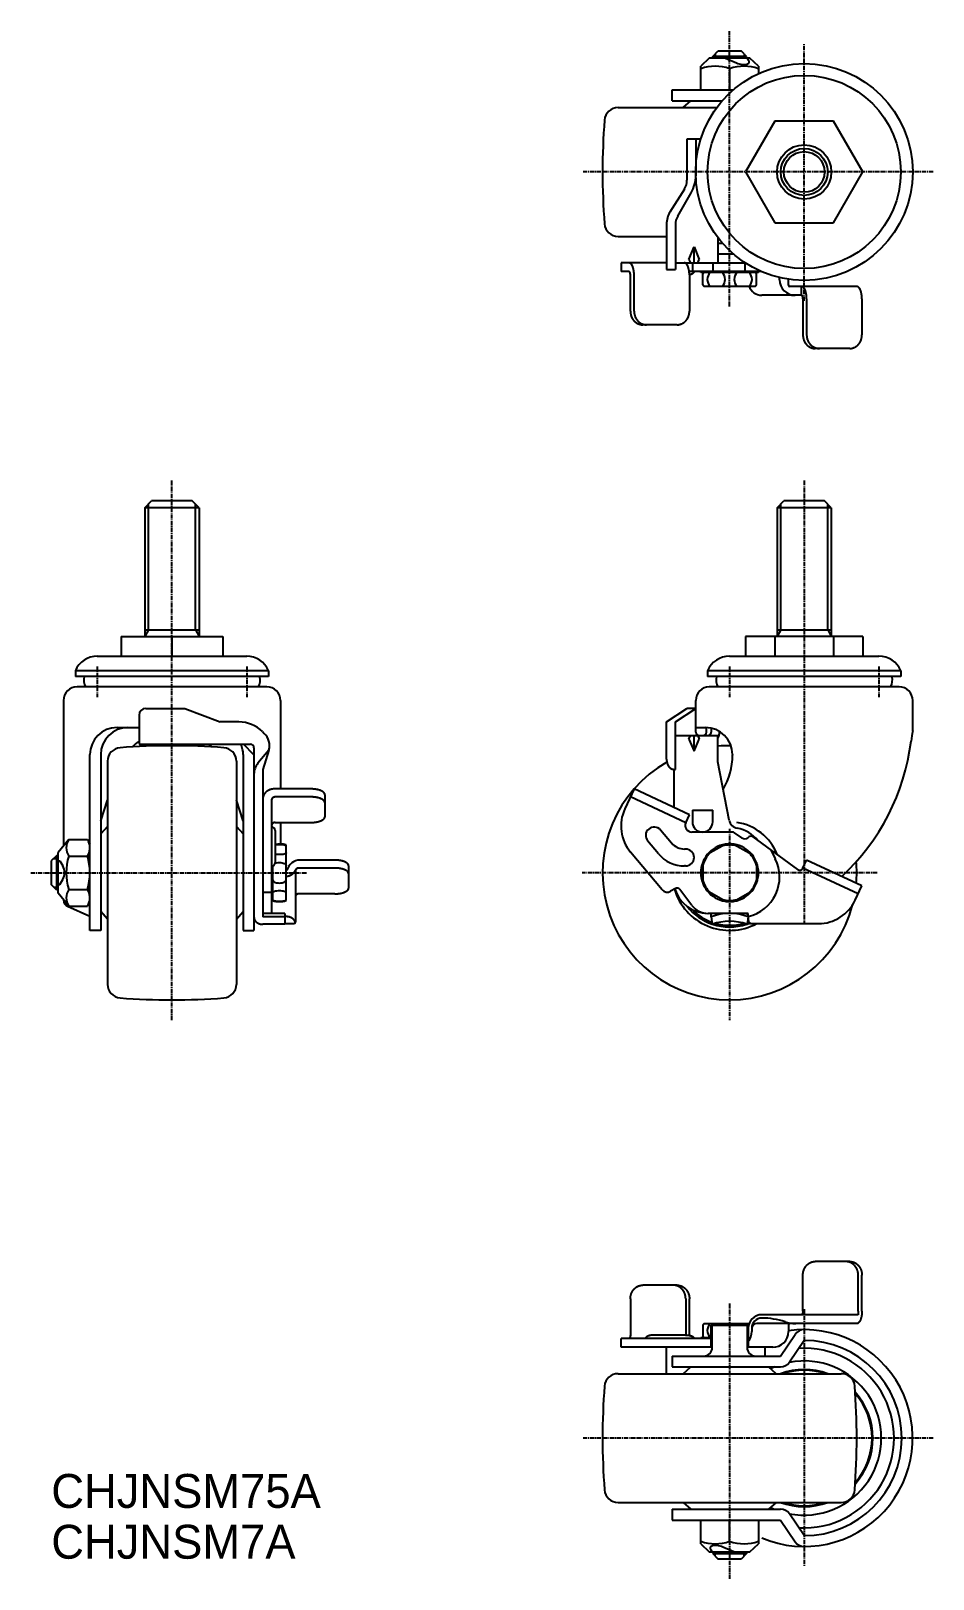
# Model space of a CAD drawing. Extents: x -3160 to -2893, y -753 to -296.
import ezdxf

# ---------------------------------------------------------------- set-up
doc = ezdxf.new("R2010")
doc.units = 0
doc.linetypes.add('CENTER', pattern=[2, 1.25, -0.25, 0.25, -0.25])
doc.layers.get('0').update_dxf_attribs({"linetype": 'CONTINUOUS'})
doc.layers.add('CENTER', color=1, linetype='CENTER')

msp = doc.modelspace()

# ---------------------------------------------------------------- texts
at = {"color": 7, "linetype": 'CONTINUOUS'}
for s, p in [('CHJNSM75A', (-3153.58, -732.06)), ('CHJNSM7A', (-3153.58, -747.06))]:
    msp.add_text(s, height=10, dxfattribs=at).set_placement(p)

# ---------------------------------------------------------------- linework, layer by layer
at = {"color": 7, "linetype": 'CONTINUOUS'}
for p, q in [((-2959.45, -304.27), (-2961.95, -306.67)), ((-2947.45, -304.27), (-2959.45, -304.27)), ((-2958.45, -303.77), (-2956.95, -302.27)), ((-2948.45, -303.77), (-2958.45, -303.77)), ((-2958.45, -304.27), (-2958.45, -303.77)), ((-2949.95, -302.27), (-2956.95, -302.27)), ((-2954.71, -304.27), (-2951.43, -305.67)), ((-2948.45, -303.77), (-2949.95, -302.27)), ((-2948.45, -304.27), (-2948.45, -303.77)), ((-2948.29, -304.27), (-2947.96, -304.77)), ((-2947.96, -304.77), (-2947.73, -305.2)), ((-2944.95, -306.67), (-2947.45, -304.27)), ((-2961.95, -313.67), (-2961.95, -306.67)), ((-2953.45, -307.42), (-2953.45, -313.67)), ((-2944.95, -306.67), (-2944.95, -308.85)), ((-2970.45, -313.67), (-2952.38, -313.67)), ((-2970.45, -316.87), (-2970.45, -313.67)), ((-2986.37, -318.87), (-2957.19, -318.87)), ((-2970.45, -316.87), (-2955.59, -316.87)), ((-2967.15, -318.87), (-2964.9, -316.87)), ((-2940.11, -322.87), (-2948.77, -337.87)), ((-2922.78, -322.87), (-2940.11, -322.87)), ((-2914.12, -337.87), (-2922.78, -322.87)), ((-2961.94, -328.17), (-2966.05, -328.17)), ((-2966.05, -328.17), (-2966.05, -340.33)), ((-2963.45, -328.17), (-2963.45, -338.99)), ((-2948.77, -337.87), (-2940.11, -352.87)), ((-2922.78, -352.87), (-2914.12, -337.87)), ((-2971.03, -349.6), (-2966.71, -342.83)), ((-2968.78, -350.9), (-2964.78, -343.99)), ((-2972.05, -353.4), (-2972.05, -366.67)), ((-2969.45, -353.4), (-2969.45, -366.67)), ((-2940.11, -352.87), (-2922.78, -352.87)), ((-2986.37, -356.87), (-2972.05, -356.87)), ((-2965.45, -363.67), (-2963.95, -360.01)), ((-2963.95, -360.01), (-2962.45, -363.67)), ((-2963.95, -364.67), (-2963.95, -360.01)), ((-2956.95, -357.2), (-2956.95, -364.67)), ((-2956.95, -358.87), (-2955.59, -358.87)), ((-2972.05, -364.67), (-2985.5, -364.67)), ((-2985.5, -364.67), (-2985.5, -367.27)), ((-2969.45, -364.67), (-2948.93, -364.67)), ((-2965.45, -363.67), (-2965.03, -364.67)), ((-2964.45, -364.67), (-2964.45, -367.27)), ((-2962.86, -364.67), (-2962.45, -363.67)), ((-2958.45, -364.67), (-2958.45, -367.27)), ((-2956.95, -362.07), (-2952.38, -362.07)), ((-2948.93, -364.67), (-2948.93, -367.27)), ((-2983.16, -367.27), (-2985.5, -367.27)), ((-2982.73, -378.97), (-2982.73, -368.27)), ((-2981.63, -378.97), (-2981.63, -368.27)), ((-2972.05, -366.67), (-2969.45, -366.67)), ((-2944.08, -367.27), (-2965.39, -367.27)), ((-2965.32, -368.27), (-2965.32, -378.97)), ((-2961.95, -367.57), (-2961.95, -367.27)), ((-2944.95, -367.57), (-2961.95, -367.57)), ((-2961.39, -371.2), (-2961.39, -367.93)), ((-2945.51, -371.2), (-2945.51, -367.93)), ((-2944.95, -367.57), (-2944.95, -367.27)), ((-2938.73, -369.67), (-2938.73, -369.03)), ((-2936.13, -371.27), (-2936.13, -369.52)), ((-2961.06, -371.57), (-2945.83, -371.57)), ((-2932.25, -374.27), (-2943.95, -374.27)), ((-2915.94, -371.67), (-2935.73, -371.67)), ((-2932.36, -371.67), (-2932.36, -374.27)), ((-2931.83, -375.27), (-2931.83, -385.97)), ((-2930.73, -375.27), (-2930.73, -385.97)), ((-2930.73, -375.27), (-2930.73, -385.97)), ((-2914.42, -375.27), (-2914.42, -385.97)), ((-2968.95, -382.97), (-2979.11, -382.97)), ((-2918.04, -389.97), (-2928.2, -389.97)), ((-3125.98, -436.96), (-3123.98, -434.96)), ((-3125.98, -436.96), (-3125.98, -474.96)), ((-3109.98, -436.96), (-3125.98, -436.96)), ((-3111.98, -434.96), (-3123.98, -434.96)), ((-3109.98, -436.96), (-3111.98, -434.96)), ((-3109.98, -436.96), (-3109.98, -474.96)), ((-2939.45, -436.96), (-2937.45, -434.96)), ((-2923.45, -436.96), (-2939.45, -436.96)), ((-2939.45, -436.96), (-2939.45, -474.96)), ((-2925.45, -434.96), (-2937.45, -434.96)), ((-2923.45, -436.96), (-2925.45, -434.96)), ((-2923.45, -436.96), (-2923.45, -474.96)), ((-3132.98, -474.96), (-3102.98, -474.96)), ((-3132.98, -474.96), (-3132.98, -480.76)), ((-3125.98, -472.96), (-3109.98, -472.96)), ((-3117.98, -474.96), (-3117.98, -480.76)), ((-3102.98, -474.96), (-3102.98, -480.76)), ((-2914.12, -474.96), (-2948.77, -474.96)), ((-2948.77, -474.96), (-2948.77, -480.76)), ((-2940.11, -474.96), (-2940.11, -480.76)), ((-2939.45, -472.96), (-2923.45, -472.96)), ((-2922.78, -474.96), (-2922.78, -480.76)), ((-2914.12, -474.96), (-2914.12, -480.76)), ((-3140.03, -480.76), (-3095.93, -480.76)), ((-2953.5, -480.76), (-2909.4, -480.76)), ((-3089.48, -485.04), (-3146.48, -485.04)), ((-3146.48, -485.04), (-3146.48, -486.76)), ((-3089.48, -486.76), (-3146.48, -486.76)), ((-3089.48, -485.04), (-3089.48, -486.76)), ((-2902.95, -485.04), (-2959.95, -485.04)), ((-2959.95, -485.04), (-2959.95, -486.76)), ((-2902.95, -486.76), (-2959.95, -486.76)), ((-2902.95, -485.04), (-2902.95, -486.76)), ((-3089.98, -489.8), (-3145.98, -489.8)), ((-2903.4, -489.8), (-2959.45, -489.8)), ((-3149.98, -493.8), (-3149.98, -536.73)), ((-3125.68, -496.15), (-3114.18, -496.15)), ((-3114.18, -496.15), (-3103.79, -500.16)), ((-3085.98, -493.8), (-3085.98, -519.93)), ((-2972.05, -500.15), (-2966.05, -496.15)), ((-2969.45, -500.15), (-2963.45, -496.15)), ((-2963.45, -496.15), (-2966.05, -496.15)), ((-2963.45, -503.15), (-2963.45, -493.8)), ((-2899.45, -502.8), (-2899.45, -493.8)), ((-3134.18, -501.8), (-3127.68, -501.8)), ((-3127.68, -498.15), (-3127.68, -506.76)), ((-3098.25, -500.16), (-3103.79, -500.16)), ((-2972.05, -511.15), (-2972.05, -500.15)), ((-2969.45, -514.15), (-2969.45, -500.15)), ((-2963.45, -501.8), (-2960.61, -501.8)), ((-2960.28, -503.15), (-2960.28, -501.81)), ((-2958.92, -501.98), (-2958.92, -503.15)), ((-3127.68, -506.76), (-3094.78, -506.76)), ((-3093.78, -509.89), (-3096.91, -506.76)), ((-3091.26, -503.01), (-3090.73, -503.53)), ((-2969.45, -504.15), (-2956.95, -504.15)), ((-2965.46, -505.2), (-2965.01, -504.15)), ((-2965.46, -505.2), (-2963.95, -508.8)), ((-2963.95, -508.8), (-2963.95, -504.15)), ((-2963.95, -508.8), (-2962.43, -505.2)), ((-2962.88, -504.15), (-2962.43, -505.2)), ((-2956.95, -511.96), (-2956.95, -504.15)), ((-2956.45, -502.97), (-2956.45, -503.16)), ((-3142.18, -561.66), (-3142.18, -509.8)), ((-3138.98, -509.8), (-3138.98, -561.66)), ((-3096.98, -509.8), (-3096.98, -561.66)), ((-3093.78, -507.76), (-3093.78, -561.66)), ((-3089.37, -508.51), (-3092.6, -512.35)), ((-3089.37, -508.51), (-3091.18, -514.15)), ((-2952.61, -509.8), (-2952.61, -509.94)), ((-3136.98, -511.74), (-3136.98, -577.59)), ((-3098.98, -511.74), (-3098.98, -577.59)), ((-3091.18, -514.15), (-3091.18, -557.71)), ((-2969.95, -514.15), (-2969.95, -525.38)), ((-2969.95, -514.15), (-2969.45, -514.15)), ((-2953.61, -529.14), (-2956.95, -511.96)), ((-3076.88, -519.93), (-3087.88, -519.93)), ((-2981.63, -519.93), (-2984.37, -525.81)), ((-2965.32, -527.54), (-2981.63, -519.93)), ((-3138.98, -529.38), (-3136.98, -523.24)), ((-3096.98, -529.38), (-3098.98, -523.24)), ((-3088.58, -523.19), (-3088.58, -556.66)), ((-3076.88, -522.29), (-3087.58, -522.29)), ((-3072.88, -521.62), (-3072.88, -528.13)), ((-2966.42, -529.9), (-2982.73, -522.29)), ((-3087.58, -529.82), (-3076.88, -529.82)), ((-3085.98, -529.82), (-3085.98, -536.17)), ((-2966.42, -529.9), (-2965.32, -527.54)), ((-2964.45, -526.16), (-2958.45, -526.16)), ((-2964.45, -526.16), (-2964.45, -529.66)), ((-2958.45, -529.66), (-2958.45, -526.16)), ((-3136.98, -530.96), (-3138.98, -533.21)), ((-3098.98, -530.96), (-3096.98, -533.21)), ((-3087.58, -532.16), (-3087.58, -541.66)), ((-2970.61, -535.88), (-2973.81, -532.06)), ((-2952.59, -532.66), (-2964.57, -532.66)), ((-2949.83, -534.38), (-2952.02, -532.84)), ((-2948.06, -534.35), (-2947.74, -534.1)), ((-2933.34, -543.7), (-2946.55, -534.09)), ((-3148.42, -534.85), (-3151.58, -538.66)), ((-3151.58, -550.66), (-3151.58, -538.66)), ((-3148.42, -534.85), (-3142.94, -534.85)), ((-3142.94, -534.85), (-3142.18, -536.16)), ((-3084.28, -552.86), (-3084.28, -536.46)), ((-2973.4, -549.66), (-2982.69, -538.59)), ((-2974.44, -539.09), (-2977.64, -535.27)), ((-2966.45, -537.66), (-2966.78, -537.66)), ((-2954.79, -536.27), (-2960.04, -539.3)), ((-2952.1, -536.27), (-2946.85, -539.3)), ((-2941.34, -537.89), (-2940, -540.55)), ((-3152.08, -539.66), (-3153.58, -541.16)), ((-3153.58, -541.16), (-3153.58, -548.16)), ((-3152.08, -539.66), (-3152.08, -549.66)), ((-3151.58, -539.66), (-3152.08, -539.66)), ((-3151.58, -541.16), (-3151.08, -541.16)), ((-3151.08, -541.16), (-3150.18, -542.66)), ((-3148.42, -539.75), (-3142.94, -539.75)), ((-3088.28, -542.62), (-3088.28, -553.16)), ((-3069.88, -543.27), (-3080.58, -543.27)), ((-3069.88, -540.91), (-3080.18, -540.91)), ((-3065.88, -542.6), (-3065.88, -549.18)), ((-2966.45, -542.66), (-2966.78, -542.66)), ((-2961.39, -541.63), (-2961.39, -547.7)), ((-2945.51, -541.63), (-2945.51, -547.7)), ((-2931.85, -543.31), (-2930.73, -540.91)), ((-2915.52, -550.87), (-2931.83, -543.27)), ((-2914.42, -548.52), (-2930.73, -540.91)), ((-3151.08, -548.16), (-3150.18, -546.66)), ((-3084.04, -543.89), (-3084.28, -543.89)), ((-3081.58, -544.17), (-3081.58, -559.26)), ((-3152.08, -549.66), (-3153.58, -548.16)), ((-3151.58, -549.66), (-3152.08, -549.66)), ((-3151.58, -548.16), (-3151.08, -548.16)), ((-3148.42, -554.48), (-3151.58, -550.66)), ((-3149.98, -552.59), (-3149.98, -552.73)), ((-3148.42, -549.57), (-3142.94, -549.57)), ((-3091.18, -550.37), (-3088.58, -550.37)), ((-3069.88, -550.87), (-3080.58, -550.87)), ((-2969.46, -549.29), (-2970.87, -550.1)), ((-2964.61, -554.27), (-2968.16, -549.56)), ((-2954.79, -553.06), (-2960.04, -550.02)), ((-2952.1, -553.06), (-2946.85, -550.02)), ((-2916.38, -552.73), (-2914.42, -548.52)), ((-3148.79, -554.56), (-3142.18, -557.51)), ((-3148.42, -554.48), (-3142.94, -554.48)), ((-3142.94, -554.48), (-3142.18, -553.16)), ((-3136.98, -558.36), (-3138.98, -556.11)), ((-3098.98, -558.36), (-3096.98, -556.11)), ((-3084.68, -556.66), (-3091.18, -556.66)), ((-3088.58, -553.16), (-3088.28, -553.16)), ((-3084.68, -556.66), (-3084.68, -559.87)), ((-2947.95, -556.66), (-2959.82, -556.66)), ((-2958.95, -557.71), (-2958.95, -556.66)), ((-2947.95, -557.71), (-2947.95, -556.66)), ((-3138.98, -561.66), (-3142.18, -561.66)), ((-3096.98, -561.66), (-3093.78, -561.66)), ((-3084.68, -557.71), (-3091.18, -557.71)), ((-3084.68, -559.87), (-3091.18, -559.87)), ((-3084.18, -557.6), (-3084.68, -557.6)), ((-3084.68, -559.66), (-3081.98, -559.66)), ((-2958.95, -557.71), (-2958.58, -559.87)), ((-2947.95, -557.71), (-2948.31, -559.87)), ((-2947.95, -557.33), (-2947.95, -558.59)), ((-2946.95, -559.66), (-2927.26, -559.66)), ((-2918.04, -659.36), (-2928.2, -659.36)), ((-2968.95, -666.36), (-2979.11, -666.36)), ((-2931.83, -674.06), (-2931.83, -663.36)), ((-2915.52, -674.06), (-2915.52, -663.36)), ((-2915.52, -674.06), (-2915.52, -663.36)), ((-2914.42, -674.06), (-2914.42, -663.36)), ((-2982.73, -670.36), (-2982.73, -681.06)), ((-2966.42, -670.36), (-2966.42, -681.06)), ((-2965.32, -681.06), (-2965.32, -670.36)), ((-2915.58, -675.06), (-2943.95, -675.06)), ((-2961.39, -678.13), (-2961.39, -681.39)), ((-2947.73, -677.76), (-2961.06, -677.76)), ((-2958.95, -684.66), (-2958.95, -678.16)), ((-2958.95, -678.16), (-2947.95, -678.16)), ((-2958.58, -684.76), (-2958.58, -678.16)), ((-2948.31, -678.16), (-2948.31, -684.76)), ((-2947.95, -678.16), (-2947.95, -684.66)), ((-2946.95, -679.06), (-2946.95, -680.06)), ((-2915.94, -677.66), (-2945.44, -677.66)), ((-2936.13, -678.06), (-2936.13, -680.06)), ((-2958.95, -682.06), (-2985.5, -682.06)), ((-2985.5, -684.66), (-2985.5, -682.06)), ((-2958.95, -684.66), (-2985.5, -684.66)), ((-2966.45, -681.06), (-2975.73, -681.06)), ((-2972.05, -692.46), (-2972.05, -684.66)), ((-2961.95, -681.76), (-2958.95, -681.76)), ((-2961.95, -681.76), (-2961.95, -682.06)), ((-2940.73, -684.66), (-2947.95, -684.66)), ((-2942.95, -687.26), (-2942.95, -684.66)), ((-2938.45, -687.26), (-2934.09, -680.86)), ((-2931.45, -682.66), (-2935.8, -689.06)), ((-2970.45, -687.26), (-2938.45, -687.26)), ((-2970.45, -687.26), (-2970.45, -690.46)), ((-2986.37, -692.46), (-2920.52, -692.46)), ((-2970.45, -690.46), (-2938.45, -690.46)), ((-2967.15, -692.46), (-2964.9, -690.46)), ((-2967.15, -692.46), (-2964.9, -690.46)), ((-2939.75, -692.46), (-2942, -690.46)), ((-2939.75, -692.46), (-2942, -690.46)), ((-2939.75, -692.46), (-2942, -690.46)), ((-2986.37, -730.46), (-2920.52, -730.46)), ((-2967.15, -730.46), (-2964.9, -732.46)), ((-2967.15, -730.46), (-2964.9, -732.46)), ((-2939.75, -730.46), (-2942, -732.46)), ((-2939.75, -730.46), (-2942, -732.46)), ((-2939.75, -730.46), (-2942, -732.46)), ((-2970.45, -732.46), (-2938.45, -732.46)), ((-2970.45, -732.46), (-2970.45, -735.66)), ((-2931.45, -740.26), (-2935.8, -733.86)), ((-2970.45, -735.66), (-2938.45, -735.66)), ((-2961.95, -742.66), (-2961.95, -735.66)), ((-2953.45, -741.9), (-2953.45, -735.66)), ((-2944.95, -735.66), (-2944.95, -742.66)), ((-2938.45, -735.66), (-2934.09, -742.06)), ((-2961.95, -742.66), (-2959.45, -745.06)), ((-2958.93, -744.56), (-2959.16, -744.13)), ((-2958.6, -745.06), (-2958.93, -744.56)), ((-2952.18, -745.06), (-2955.46, -743.66)), ((-2947.45, -745.06), (-2944.95, -742.66)), ((-2959.45, -745.06), (-2947.45, -745.06)), ((-2958.45, -745.06), (-2958.45, -745.56)), ((-2958.45, -745.56), (-2948.45, -745.56)), ((-2958.45, -745.56), (-2956.95, -747.06)), ((-2956.95, -747.06), (-2949.95, -747.06)), ((-2948.45, -745.56), (-2949.95, -747.06)), ((-2948.45, -745.06), (-2948.45, -745.56))]:
    msp.add_line(p, q, dxfattribs=at)
at = {"color": 3, "linetype": 'CONTINUOUS'}
for p, q in [((-2957.7, -303.02), (-2957.7, -304.27)), ((-2949.2, -303.02), (-2949.2, -304.27)), ((-3124.89, -472.96), (-3124.89, -435.88)), ((-3111.06, -472.96), (-3111.06, -435.88)), ((-2938.36, -472.96), (-2938.36, -435.88)), ((-2924.53, -472.96), (-2924.53, -435.88)), ((-3124.89, -472.96), (-3125.98, -474.96)), ((-3111.06, -472.96), (-3109.98, -474.96)), ((-2938.36, -472.96), (-2939.45, -474.96)), ((-2924.53, -472.96), (-2923.45, -474.96)), ((-3152.83, -540.41), (-3151.58, -540.41)), ((-3152.83, -548.91), (-3151.58, -548.91)), ((-2957.7, -746.31), (-2957.7, -745.06)), ((-2949.2, -746.31), (-2949.2, -745.06))]:
    msp.add_line(p, q, dxfattribs=at)
at = {"color": 7, "linetype": 'CONTINUOUS'}
for points in [[(-3087.58, -536.39, -0.028148), (-3087.1, -536.31, -0.025435), (-3086.28, -536.27, -0.025435), (-3085.45, -536.31, -0.034987), (-3084.86, -536.41, -0.0739), (-3084.36, -536.62, -0.264449), (-3084.28, -536.76)], [(-3084.28, -538.81, -0.264449), (-3084.36, -538.95, -0.0739), (-3084.86, -539.16, -0.034987), (-3085.45, -539.26, -0.025435), (-3086.28, -539.3, -0.025435), (-3087.1, -539.26, -0.028148), (-3087.58, -539.19, -0.028148)], [(-3087.6, -541.87, -0.054071), (-3087.09, -541.71, -0.050387), (-3086.28, -541.63, -0.050387), (-3085.47, -541.71, -0.064221), (-3084.86, -541.92, -0.103862), (-3084.4, -542.28, -0.176531), (-3084.28, -542.61)], [(-3088.28, -546.71, 0.176531), (-3088.16, -547.04, 0.103862), (-3087.69, -547.41, 0.064221), (-3087.09, -547.61, 0.050387), (-3086.28, -547.7, 0.050387), (-3085.47, -547.61, 0.064221), (-3084.86, -547.41, 0.103862), (-3084.4, -547.04, 0.176531), (-3084.28, -546.71, 0.176531)], [(-3084.28, -550.51, 0.264449), (-3084.36, -550.37, 0.0739), (-3084.86, -550.17, 0.034987), (-3085.45, -550.06, 0.025435), (-3086.28, -550.02, 0.025435), (-3087.1, -550.06, 0.034987), (-3087.69, -550.17, 0.0739), (-3088.2, -550.37, 0.264449), (-3088.28, -550.51, 0.264449)], [(-3088.28, -552.56, 0.264449), (-3088.2, -552.7, 0.0739), (-3087.69, -552.91, 0.034987), (-3087.1, -553.01, 0.025435), (-3086.28, -553.06, 0.025435), (-3085.45, -553.01, 0.034987), (-3084.86, -552.91, 0.0739), (-3084.36, -552.7, 0.264449), (-3084.28, -552.56, 0.264449)]]:
    msp.add_lwpolyline(points, format="xyb", dxfattribs=at)
for points in [[(-2981.63, -368.26, 0), (-2981.63, -368.22, 0), (-2981.64, -368.18, 0), (-2981.64, -368.13, 0), (-2981.64, -368.09, 0), (-2981.64, -368.05, 0), (-2981.64, -368, 0), (-2981.64, -367.96, 0), (-2981.64, -367.91, 0), (-2981.64, -367.87, 0), (-2981.65, -367.82, 0), (-2981.65, -367.78, 0), (-2981.65, -367.74, 0), (-2981.65, -367.69, 0), (-2981.66, -367.65, 0), (-2981.66, -367.61, 0), (-2981.66, -367.56, 0), (-2981.67, -367.52, 0), (-2981.67, -367.48, 0), (-2981.68, -367.43, 0), (-2981.68, -367.39, 0), (-2981.68, -367.35, 0), (-2981.69, -367.31, 0), (-2981.69, -367.26, 0), (-2981.7, -367.22, 0), (-2981.71, -367.18, 0), (-2981.71, -367.14, 0), (-2981.72, -367.09, 0), (-2981.72, -367.05, 0), (-2981.73, -367.01, 0), (-2981.74, -366.97, 0), (-2981.74, -366.93, 0), (-2981.75, -366.89, 0), (-2981.76, -366.85, 0), (-2981.77, -366.81, 0), (-2981.77, -366.77, 0), (-2981.78, -366.73, 0), (-2981.79, -366.69, 0), (-2981.8, -366.65, 0), (-2981.81, -366.61, 0), (-2981.81, -366.57, 0), (-2981.82, -366.53, 0), (-2981.83, -366.49, 0), (-2981.84, -366.45, 0), (-2981.85, -366.42, 0), (-2981.86, -366.38, 0), (-2981.87, -366.34, 0), (-2981.88, -366.3, 0), (-2981.89, -366.26, 0), (-2981.9, -366.23, 0), (-2981.91, -366.19, 0), (-2981.92, -366.16, 0), (-2981.93, -366.12, 0), (-2981.95, -366.09, 0), (-2981.96, -366.05, 0), (-2981.97, -366.02, 0), (-2981.98, -365.98, 0), (-2981.99, -365.95, 0), (-2982, -365.91, 0), (-2982.02, -365.88, 0), (-2982.03, -365.85, 0), (-2982.04, -365.81, 0), (-2982.05, -365.78, 0), (-2982.07, -365.75, 0), (-2982.08, -365.72, 0), (-2982.09, -365.69, 0), (-2982.11, -365.66, 0), (-2982.12, -365.63, 0), (-2982.13, -365.6, 0), (-2982.15, -365.57, 0), (-2982.16, -365.54, 0), (-2982.18, -365.51, 0), (-2982.19, -365.48, 0), (-2982.21, -365.45, 0), (-2982.22, -365.43, 0), (-2982.23, -365.4, 0), (-2982.25, -365.37, 0), (-2982.26, -365.35, 0), (-2982.28, -365.32, 0), (-2982.3, -365.3, 0), (-2982.31, -365.27, 0), (-2982.33, -365.25, 0), (-2982.34, -365.22, 0), (-2982.36, -365.2, 0), (-2982.37, -365.18, 0), (-2982.39, -365.15, 0), (-2982.41, -365.13, 0), (-2982.42, -365.11, 0), (-2982.44, -365.09, 0), (-2982.46, -365.07, 0), (-2982.47, -365.05, 0), (-2982.49, -365.03, 0), (-2982.51, -365.01, 0), (-2982.52, -364.99, 0), (-2982.54, -364.97, 0), (-2982.56, -364.96, 0), (-2982.57, -364.94, 0), (-2982.59, -364.92, 0), (-2982.61, -364.91, 0), (-2982.63, -364.89, 0), (-2982.64, -364.88, 0), (-2982.66, -364.86, 0), (-2982.68, -364.85, 0), (-2982.7, -364.83, 0), (-2982.71, -364.82, 0), (-2982.73, -364.81, 0), (-2982.75, -364.8, 0), (-2982.77, -364.78, 0), (-2982.79, -364.77, 0), (-2982.8, -364.76, 0), (-2982.82, -364.75, 0), (-2982.84, -364.74, 0), (-2982.86, -364.74, 0), (-2982.88, -364.73, 0), (-2982.9, -364.72, 0), (-2982.91, -364.71, 0), (-2982.93, -364.7, 0), (-2982.95, -364.7, 0), (-2982.97, -364.69, 0), (-2982.99, -364.69, 0), (-2983.01, -364.68, 0), (-2983.03, -364.68, 0), (-2983.04, -364.68, 0), (-2983.06, -364.67, 0), (-2983.08, -364.67, 0), (-2983.1, -364.67, 0), (-2983.12, -364.67, 0), (-2983.14, -364.67, 0), (-2983.16, -364.67, 0)], [(-2965.32, -368.26, 0), (-2965.32, -368.22, 0), (-2965.32, -368.18, 0), (-2965.32, -368.13, 0), (-2965.32, -368.09, 0), (-2965.32, -368.05, 0), (-2965.33, -368, 0), (-2965.33, -367.96, 0), (-2965.33, -367.91, 0), (-2965.33, -367.87, 0), (-2965.33, -367.82, 0), (-2965.33, -367.78, 0), (-2965.34, -367.74, 0), (-2965.34, -367.69, 0), (-2965.34, -367.65, 0), (-2965.35, -367.61, 0), (-2965.35, -367.56, 0), (-2965.35, -367.52, 0), (-2965.36, -367.48, 0), (-2965.36, -367.43, 0), (-2965.37, -367.39, 0), (-2965.37, -367.35, 0), (-2965.38, -367.31, 0), (-2965.38, -367.26, 0), (-2965.39, -367.22, 0), (-2965.39, -367.18, 0), (-2965.4, -367.14, 0), (-2965.4, -367.09, 0), (-2965.41, -367.05, 0), (-2965.42, -367.01, 0), (-2965.42, -366.97, 0), (-2965.43, -366.93, 0), (-2965.44, -366.89, 0), (-2965.44, -366.85, 0), (-2965.45, -366.81, 0), (-2965.46, -366.77, 0), (-2965.47, -366.73, 0), (-2965.48, -366.69, 0), (-2965.48, -366.65, 0), (-2965.49, -366.61, 0), (-2965.5, -366.57, 0), (-2965.51, -366.53, 0), (-2965.52, -366.49, 0), (-2965.53, -366.45, 0), (-2965.54, -366.42, 0), (-2965.55, -366.38, 0), (-2965.56, -366.34, 0), (-2965.57, -366.3, 0), (-2965.58, -366.26, 0), (-2965.59, -366.23, 0), (-2965.6, -366.19, 0), (-2965.61, -366.16, 0), (-2965.62, -366.12, 0), (-2965.63, -366.09, 0), (-2965.64, -366.05, 0), (-2965.65, -366.02, 0), (-2965.67, -365.98, 0), (-2965.68, -365.95, 0), (-2965.69, -365.91, 0), (-2965.7, -365.88, 0), (-2965.72, -365.85, 0), (-2965.73, -365.81, 0), (-2965.74, -365.78, 0), (-2965.75, -365.75, 0), (-2965.77, -365.72, 0), (-2965.78, -365.69, 0), (-2965.79, -365.66, 0), (-2965.81, -365.63, 0), (-2965.82, -365.6, 0), (-2965.83, -365.57, 0), (-2965.85, -365.54, 0), (-2965.86, -365.51, 0), (-2965.88, -365.48, 0), (-2965.89, -365.45, 0), (-2965.91, -365.43, 0), (-2965.92, -365.4, 0), (-2965.94, -365.37, 0), (-2965.95, -365.35, 0), (-2965.97, -365.32, 0), (-2965.98, -365.3, 0), (-2966, -365.27, 0), (-2966.01, -365.25, 0), (-2966.03, -365.22, 0), (-2966.04, -365.2, 0), (-2966.06, -365.18, 0), (-2966.08, -365.15, 0), (-2966.09, -365.13, 0), (-2966.11, -365.11, 0), (-2966.13, -365.09, 0), (-2966.14, -365.07, 0), (-2966.16, -365.05, 0), (-2966.18, -365.03, 0), (-2966.19, -365.01, 0), (-2966.21, -364.99, 0), (-2966.23, -364.97, 0), (-2966.24, -364.96, 0), (-2966.26, -364.94, 0), (-2966.28, -364.92, 0), (-2966.29, -364.91, 0), (-2966.31, -364.89, 0), (-2966.33, -364.88, 0), (-2966.35, -364.86, 0), (-2966.37, -364.85, 0), (-2966.38, -364.83, 0), (-2966.4, -364.82, 0), (-2966.42, -364.81, 0), (-2966.44, -364.8, 0), (-2966.45, -364.78, 0), (-2966.47, -364.77, 0), (-2966.49, -364.76, 0), (-2966.51, -364.75, 0), (-2966.53, -364.74, 0), (-2966.55, -364.74, 0), (-2966.56, -364.73, 0), (-2966.58, -364.72, 0), (-2966.6, -364.71, 0), (-2966.62, -364.7, 0), (-2966.64, -364.7, 0), (-2966.66, -364.69, 0), (-2966.67, -364.69, 0), (-2966.69, -364.68, 0), (-2966.71, -364.68, 0), (-2966.73, -364.68, 0), (-2966.75, -364.67, 0), (-2966.77, -364.67, 0), (-2966.79, -364.67, 0), (-2966.81, -364.67, 0), (-2966.82, -364.67, 0), (-2966.84, -364.67, 0)], [(-2982.73, -368.26, 0), (-2982.73, -368.25, 0), (-2982.73, -368.24, 0), (-2982.73, -368.23, 0), (-2982.73, -368.22, 0), (-2982.73, -368.2, 0), (-2982.73, -368.19, 0), (-2982.73, -368.18, 0), (-2982.74, -368.17, 0), (-2982.74, -368.15, 0), (-2982.74, -368.14, 0), (-2982.74, -368.13, 0), (-2982.74, -368.12, 0), (-2982.74, -368.11, 0), (-2982.74, -368.09, 0), (-2982.74, -368.08, 0), (-2982.74, -368.07, 0), (-2982.74, -368.06, 0), (-2982.74, -368.05, 0), (-2982.74, -368.03, 0), (-2982.75, -368.02, 0), (-2982.75, -368.01, 0), (-2982.75, -368, 0), (-2982.75, -367.99, 0), (-2982.75, -367.98, 0), (-2982.75, -367.96, 0), (-2982.75, -367.95, 0), (-2982.76, -367.94, 0), (-2982.76, -367.93, 0), (-2982.76, -367.92, 0), (-2982.76, -367.91, 0), (-2982.76, -367.89, 0), (-2982.77, -367.88, 0), (-2982.77, -367.87, 0), (-2982.77, -367.86, 0), (-2982.77, -367.85, 0), (-2982.77, -367.84, 0), (-2982.78, -367.83, 0), (-2982.78, -367.82, 0), (-2982.78, -367.81, 0), (-2982.78, -367.79, 0), (-2982.79, -367.78, 0), (-2982.79, -367.77, 0), (-2982.79, -367.76, 0), (-2982.79, -367.75, 0), (-2982.8, -367.74, 0), (-2982.8, -367.73, 0), (-2982.8, -367.72, 0), (-2982.8, -367.71, 0), (-2982.81, -367.7, 0), (-2982.81, -367.69, 0), (-2982.81, -367.68, 0), (-2982.82, -367.67, 0), (-2982.82, -367.66, 0), (-2982.82, -367.65, 0), (-2982.83, -367.64, 0), (-2982.83, -367.63, 0), (-2982.83, -367.62, 0), (-2982.84, -367.61, 0), (-2982.84, -367.6, 0), (-2982.84, -367.59, 0), (-2982.85, -367.58, 0), (-2982.85, -367.58, 0), (-2982.85, -367.57, 0), (-2982.86, -367.56, 0), (-2982.86, -367.55, 0), (-2982.86, -367.54, 0), (-2982.87, -367.53, 0), (-2982.87, -367.52, 0), (-2982.88, -367.52, 0), (-2982.88, -367.51, 0), (-2982.88, -367.5, 0), (-2982.89, -367.49, 0), (-2982.89, -367.49, 0), (-2982.9, -367.48, 0), (-2982.9, -367.47, 0), (-2982.9, -367.46, 0), (-2982.91, -367.45, 0), (-2982.91, -367.45, 0), (-2982.92, -367.44, 0), (-2982.92, -367.43, 0), (-2982.93, -367.43, 0), (-2982.93, -367.42, 0), (-2982.93, -367.41, 0), (-2982.94, -367.41, 0), (-2982.94, -367.4, 0), (-2982.95, -367.39, 0), (-2982.95, -367.39, 0), (-2982.96, -367.38, 0), (-2982.96, -367.38, 0), (-2982.97, -367.37, 0), (-2982.97, -367.37, 0), (-2982.98, -367.36, 0), (-2982.98, -367.36, 0), (-2982.98, -367.35, 0), (-2982.99, -367.35, 0), (-2982.99, -367.34, 0), (-2983, -367.34, 0), (-2983, -367.33, 0), (-2983.01, -367.33, 0), (-2983.01, -367.32, 0), (-2983.02, -367.32, 0), (-2983.02, -367.32, 0), (-2983.03, -367.31, 0), (-2983.03, -367.31, 0), (-2983.04, -367.31, 0), (-2983.04, -367.3, 0), (-2983.05, -367.3, 0), (-2983.05, -367.3, 0), (-2983.06, -367.29, 0), (-2983.06, -367.29, 0), (-2983.07, -367.29, 0), (-2983.07, -367.29, 0), (-2983.08, -367.28, 0), (-2983.08, -367.28, 0), (-2983.09, -367.28, 0), (-2983.09, -367.28, 0), (-2983.1, -367.27, 0), (-2983.1, -367.27, 0), (-2983.11, -367.27, 0), (-2983.11, -367.27, 0), (-2983.12, -367.27, 0), (-2983.12, -367.27, 0), (-2983.13, -367.27, 0), (-2983.14, -367.27, 0), (-2983.14, -367.27, 0), (-2983.15, -367.27, 0), (-2983.15, -367.27, 0), (-2983.16, -367.26, 0)], [(-2965.32, -368.16, 0), (-2965.3, -368.15, 0), (-2965.28, -368.15, 0), (-2965.26, -368.15, 0), (-2965.25, -368.14, 0), (-2965.23, -368.14, 0), (-2965.21, -368.13, 0), (-2965.19, -368.13, 0), (-2965.17, -368.13, 0), (-2965.15, -368.12, 0), (-2965.13, -368.12, 0), (-2965.12, -368.11, 0), (-2965.1, -368.11, 0), (-2965.08, -368.1, 0), (-2965.06, -368.1, 0), (-2965.04, -368.09, 0), (-2965.03, -368.09, 0), (-2965.01, -368.08, 0), (-2964.99, -368.08, 0), (-2964.97, -368.07, 0), (-2964.95, -368.07, 0), (-2964.94, -368.06, 0), (-2964.92, -368.06, 0), (-2964.9, -368.05, 0), (-2964.89, -368.05, 0), (-2964.87, -368.04, 0), (-2964.85, -368.04, 0), (-2964.84, -368.03, 0), (-2964.82, -368.02, 0), (-2964.8, -368.02, 0), (-2964.79, -368.01, 0), (-2964.77, -368.01, 0), (-2964.76, -368, 0), (-2964.74, -368, 0), (-2964.72, -367.99, 0), (-2964.71, -367.99, 0), (-2964.69, -367.98, 0), (-2964.68, -367.97, 0), (-2964.66, -367.97, 0), (-2964.65, -367.96, 0), (-2964.63, -367.95, 0), (-2964.62, -367.95, 0), (-2964.6, -367.94, 0), (-2964.59, -367.94, 0), (-2964.57, -367.93, 0), (-2964.56, -367.92, 0), (-2964.55, -367.92, 0), (-2964.53, -367.91, 0), (-2964.52, -367.9, 0), (-2964.5, -367.9, 0), (-2964.49, -367.89, 0), (-2964.48, -367.88, 0), (-2964.46, -367.88, 0), (-2964.45, -367.87, 0), (-2964.44, -367.86, 0), (-2964.43, -367.86, 0), (-2964.41, -367.85, 0), (-2964.4, -367.84, 0), (-2964.39, -367.83, 0), (-2964.38, -367.83, 0), (-2964.36, -367.82, 0), (-2964.35, -367.81, 0), (-2964.34, -367.81, 0), (-2964.33, -367.8, 0), (-2964.32, -367.79, 0), (-2964.31, -367.78, 0), (-2964.29, -367.77, 0), (-2964.28, -367.77, 0), (-2964.27, -367.76, 0), (-2964.26, -367.75, 0), (-2964.25, -367.75, 0), (-2964.24, -367.74, 0), (-2964.23, -367.73, 0), (-2964.22, -367.72, 0), (-2964.21, -367.71, 0), (-2964.2, -367.71, 0), (-2964.19, -367.7, 0), (-2964.18, -367.69, 0), (-2964.17, -367.68, 0), (-2964.17, -367.68, 0), (-2964.16, -367.67, 0), (-2964.15, -367.66, 0), (-2964.14, -367.65, 0), (-2964.13, -367.64, 0), (-2964.12, -367.64, 0), (-2964.12, -367.63, 0), (-2964.11, -367.62, 0), (-2964.1, -367.61, 0), (-2964.09, -367.6, 0), (-2964.09, -367.6, 0), (-2964.08, -367.59, 0), (-2964.07, -367.58, 0), (-2964.06, -367.57, 0), (-2964.06, -367.56, 0), (-2964.05, -367.56, 0), (-2964.05, -367.55, 0), (-2964.04, -367.54, 0), (-2964.03, -367.53, 0), (-2964.03, -367.52, 0), (-2964.02, -367.51, 0), (-2964.02, -367.5, 0), (-2964.01, -367.5, 0), (-2964.01, -367.49, 0), (-2964, -367.48, 0), (-2964, -367.47, 0), (-2963.99, -367.46, 0), (-2963.99, -367.45, 0), (-2963.99, -367.45, 0), (-2963.98, -367.44, 0), (-2963.98, -367.43, 0), (-2963.98, -367.42, 0), (-2963.97, -367.41, 0), (-2963.97, -367.4, 0), (-2963.97, -367.39, 0), (-2963.96, -367.39, 0), (-2963.96, -367.38, 0), (-2963.96, -367.37, 0), (-2963.96, -367.36, 0), (-2963.95, -367.35, 0), (-2963.95, -367.34, 0), (-2963.95, -367.33, 0), (-2963.95, -367.33, 0), (-2963.95, -367.32, 0), (-2963.95, -367.31, 0), (-2963.95, -367.3, 0), (-2963.95, -367.29, 0), (-2963.95, -367.28, 0), (-2963.95, -367.27, 0), (-2963.95, -367.26, 0)], [(-2930.73, -375.26, 0), (-2930.73, -375.22, 0), (-2930.73, -375.18, 0), (-2930.73, -375.13, 0), (-2930.73, -375.09, 0), (-2930.73, -375.05, 0), (-2930.74, -375, 0), (-2930.74, -374.96, 0), (-2930.74, -374.91, 0), (-2930.74, -374.87, 0), (-2930.74, -374.82, 0), (-2930.74, -374.78, 0), (-2930.75, -374.74, 0), (-2930.75, -374.69, 0), (-2930.75, -374.65, 0), (-2930.76, -374.61, 0), (-2930.76, -374.56, 0), (-2930.76, -374.52, 0), (-2930.77, -374.48, 0), (-2930.77, -374.43, 0), (-2930.78, -374.39, 0), (-2930.78, -374.35, 0), (-2930.79, -374.31, 0), (-2930.79, -374.26, 0), (-2930.8, -374.22, 0), (-2930.8, -374.18, 0), (-2930.81, -374.14, 0), (-2930.81, -374.09, 0), (-2930.82, -374.05, 0), (-2930.83, -374.01, 0), (-2930.83, -373.97, 0), (-2930.84, -373.93, 0), (-2930.85, -373.89, 0), (-2930.85, -373.85, 0), (-2930.86, -373.81, 0), (-2930.87, -373.77, 0), (-2930.88, -373.73, 0), (-2930.89, -373.69, 0), (-2930.89, -373.65, 0), (-2930.9, -373.61, 0), (-2930.91, -373.57, 0), (-2930.92, -373.53, 0), (-2930.93, -373.49, 0), (-2930.94, -373.45, 0), (-2930.95, -373.42, 0), (-2930.96, -373.38, 0), (-2930.97, -373.34, 0), (-2930.98, -373.3, 0), (-2930.99, -373.26, 0), (-2931, -373.23, 0), (-2931.01, -373.19, 0), (-2931.02, -373.16, 0), (-2931.03, -373.12, 0), (-2931.04, -373.09, 0), (-2931.05, -373.05, 0), (-2931.06, -373.02, 0), (-2931.08, -372.98, 0), (-2931.09, -372.95, 0), (-2931.1, -372.91, 0), (-2931.11, -372.88, 0), (-2931.13, -372.85, 0), (-2931.14, -372.81, 0), (-2931.15, -372.78, 0), (-2931.16, -372.75, 0), (-2931.18, -372.72, 0), (-2931.19, -372.69, 0), (-2931.2, -372.66, 0), (-2931.22, -372.63, 0), (-2931.23, -372.6, 0), (-2931.24, -372.57, 0), (-2931.26, -372.54, 0), (-2931.27, -372.51, 0), (-2931.29, -372.48, 0), (-2931.3, -372.45, 0), (-2931.32, -372.43, 0), (-2931.33, -372.4, 0), (-2931.35, -372.37, 0), (-2931.36, -372.35, 0), (-2931.38, -372.32, 0), (-2931.39, -372.3, 0), (-2931.41, -372.27, 0), (-2931.42, -372.25, 0), (-2931.44, -372.22, 0), (-2931.45, -372.2, 0), (-2931.47, -372.18, 0), (-2931.49, -372.15, 0), (-2931.5, -372.13, 0), (-2931.52, -372.11, 0), (-2931.54, -372.09, 0), (-2931.55, -372.07, 0), (-2931.57, -372.05, 0), (-2931.59, -372.03, 0), (-2931.6, -372.01, 0), (-2931.62, -371.99, 0), (-2931.64, -371.97, 0), (-2931.65, -371.96, 0), (-2931.67, -371.94, 0), (-2931.69, -371.92, 0), (-2931.71, -371.91, 0), (-2931.72, -371.89, 0), (-2931.74, -371.88, 0), (-2931.76, -371.86, 0), (-2931.78, -371.85, 0), (-2931.79, -371.83, 0), (-2931.81, -371.82, 0), (-2931.83, -371.81, 0), (-2931.85, -371.8, 0), (-2931.86, -371.78, 0), (-2931.88, -371.77, 0), (-2931.9, -371.76, 0), (-2931.92, -371.75, 0), (-2931.94, -371.74, 0), (-2931.96, -371.74, 0), (-2931.97, -371.73, 0), (-2931.99, -371.72, 0), (-2932.01, -371.71, 0), (-2932.03, -371.7, 0), (-2932.05, -371.7, 0), (-2932.07, -371.69, 0), (-2932.08, -371.69, 0), (-2932.1, -371.68, 0), (-2932.12, -371.68, 0), (-2932.14, -371.68, 0), (-2932.16, -371.67, 0), (-2932.18, -371.67, 0), (-2932.2, -371.67, 0), (-2932.22, -371.67, 0), (-2932.23, -371.67, 0), (-2932.25, -371.67, 0)], [(-2931.83, -375.26, 0), (-2931.83, -375.25, 0), (-2931.83, -375.24, 0), (-2931.83, -375.23, 0), (-2931.83, -375.22, 0), (-2931.83, -375.2, 0), (-2931.83, -375.19, 0), (-2931.83, -375.18, 0), (-2931.83, -375.17, 0), (-2931.83, -375.15, 0), (-2931.83, -375.14, 0), (-2931.83, -375.13, 0), (-2931.83, -375.12, 0), (-2931.84, -375.11, 0), (-2931.84, -375.09, 0), (-2931.84, -375.08, 0), (-2931.84, -375.07, 0), (-2931.84, -375.06, 0), (-2931.84, -375.05, 0), (-2931.84, -375.03, 0), (-2931.84, -375.02, 0), (-2931.84, -375.01, 0), (-2931.85, -375, 0), (-2931.85, -374.99, 0), (-2931.85, -374.98, 0), (-2931.85, -374.96, 0), (-2931.85, -374.95, 0), (-2931.85, -374.94, 0), (-2931.85, -374.93, 0), (-2931.86, -374.92, 0), (-2931.86, -374.91, 0), (-2931.86, -374.89, 0), (-2931.86, -374.88, 0), (-2931.86, -374.87, 0), (-2931.87, -374.86, 0), (-2931.87, -374.85, 0), (-2931.87, -374.84, 0), (-2931.87, -374.83, 0), (-2931.88, -374.82, 0), (-2931.88, -374.81, 0), (-2931.88, -374.79, 0), (-2931.88, -374.78, 0), (-2931.88, -374.77, 0), (-2931.89, -374.76, 0), (-2931.89, -374.75, 0), (-2931.89, -374.74, 0), (-2931.9, -374.73, 0), (-2931.9, -374.72, 0), (-2931.9, -374.71, 0), (-2931.9, -374.7, 0), (-2931.91, -374.69, 0), (-2931.91, -374.68, 0), (-2931.91, -374.67, 0), (-2931.92, -374.66, 0), (-2931.92, -374.65, 0), (-2931.92, -374.64, 0), (-2931.93, -374.63, 0), (-2931.93, -374.62, 0), (-2931.93, -374.61, 0), (-2931.94, -374.6, 0), (-2931.94, -374.59, 0), (-2931.94, -374.58, 0), (-2931.95, -374.58, 0), (-2931.95, -374.57, 0), (-2931.95, -374.56, 0), (-2931.96, -374.55, 0), (-2931.96, -374.54, 0), (-2931.96, -374.53, 0), (-2931.97, -374.52, 0), (-2931.97, -374.52, 0), (-2931.98, -374.51, 0), (-2931.98, -374.5, 0), (-2931.98, -374.49, 0), (-2931.99, -374.49, 0), (-2931.99, -374.48, 0), (-2932, -374.47, 0), (-2932, -374.46, 0), (-2932.01, -374.45, 0), (-2932.01, -374.45, 0), (-2932.01, -374.44, 0), (-2932.02, -374.43, 0), (-2932.02, -374.43, 0), (-2932.03, -374.42, 0), (-2932.03, -374.41, 0), (-2932.04, -374.41, 0), (-2932.04, -374.4, 0), (-2932.04, -374.39, 0), (-2932.05, -374.39, 0), (-2932.05, -374.38, 0), (-2932.06, -374.38, 0), (-2932.06, -374.37, 0), (-2932.07, -374.37, 0), (-2932.07, -374.36, 0), (-2932.08, -374.36, 0), (-2932.08, -374.35, 0), (-2932.09, -374.35, 0), (-2932.09, -374.34, 0), (-2932.1, -374.34, 0), (-2932.1, -374.33, 0), (-2932.11, -374.33, 0), (-2932.11, -374.32, 0), (-2932.12, -374.32, 0), (-2932.12, -374.32, 0), (-2932.12, -374.31, 0), (-2932.13, -374.31, 0), (-2932.13, -374.31, 0), (-2932.14, -374.3, 0), (-2932.14, -374.3, 0), (-2932.15, -374.3, 0), (-2932.15, -374.29, 0), (-2932.16, -374.29, 0), (-2932.17, -374.29, 0), (-2932.17, -374.29, 0), (-2932.18, -374.28, 0), (-2932.18, -374.28, 0), (-2932.19, -374.28, 0), (-2932.19, -374.28, 0), (-2932.2, -374.27, 0), (-2932.2, -374.27, 0), (-2932.21, -374.27, 0), (-2932.21, -374.27, 0), (-2932.22, -374.27, 0), (-2932.22, -374.27, 0), (-2932.23, -374.27, 0), (-2932.23, -374.27, 0), (-2932.24, -374.27, 0), (-2932.24, -374.27, 0), (-2932.25, -374.27, 0), (-2932.25, -374.26, 0)], [(-2914.42, -375.26, 0), (-2914.42, -375.22, 0), (-2914.42, -375.18, 0), (-2914.42, -375.13, 0), (-2914.42, -375.09, 0), (-2914.42, -375.05, 0), (-2914.42, -375, 0), (-2914.42, -374.96, 0), (-2914.42, -374.91, 0), (-2914.43, -374.87, 0), (-2914.43, -374.82, 0), (-2914.43, -374.78, 0), (-2914.43, -374.74, 0), (-2914.44, -374.69, 0), (-2914.44, -374.65, 0), (-2914.44, -374.61, 0), (-2914.45, -374.56, 0), (-2914.45, -374.52, 0), (-2914.45, -374.48, 0), (-2914.46, -374.43, 0), (-2914.46, -374.39, 0), (-2914.47, -374.35, 0), (-2914.47, -374.31, 0), (-2914.48, -374.26, 0), (-2914.48, -374.22, 0), (-2914.49, -374.18, 0), (-2914.49, -374.14, 0), (-2914.5, -374.09, 0), (-2914.51, -374.05, 0), (-2914.51, -374.01, 0), (-2914.52, -373.97, 0), (-2914.53, -373.93, 0), (-2914.53, -373.89, 0), (-2914.54, -373.85, 0), (-2914.55, -373.81, 0), (-2914.56, -373.77, 0), (-2914.56, -373.73, 0), (-2914.57, -373.69, 0), (-2914.58, -373.65, 0), (-2914.59, -373.61, 0), (-2914.6, -373.57, 0), (-2914.61, -373.53, 0), (-2914.62, -373.49, 0), (-2914.62, -373.45, 0), (-2914.63, -373.42, 0), (-2914.64, -373.38, 0), (-2914.65, -373.34, 0), (-2914.66, -373.3, 0), (-2914.67, -373.26, 0), (-2914.68, -373.23, 0), (-2914.7, -373.19, 0), (-2914.71, -373.16, 0), (-2914.72, -373.12, 0), (-2914.73, -373.09, 0), (-2914.74, -373.05, 0), (-2914.75, -373.02, 0), (-2914.76, -372.98, 0), (-2914.77, -372.95, 0), (-2914.79, -372.91, 0), (-2914.8, -372.88, 0), (-2914.81, -372.85, 0), (-2914.82, -372.81, 0), (-2914.84, -372.78, 0), (-2914.85, -372.75, 0), (-2914.86, -372.72, 0), (-2914.88, -372.69, 0), (-2914.89, -372.66, 0), (-2914.9, -372.63, 0), (-2914.92, -372.6, 0), (-2914.93, -372.57, 0), (-2914.95, -372.54, 0), (-2914.96, -372.51, 0), (-2914.97, -372.48, 0), (-2914.99, -372.45, 0), (-2915, -372.43, 0), (-2915.02, -372.4, 0), (-2915.03, -372.37, 0), (-2915.05, -372.35, 0), (-2915.06, -372.32, 0), (-2915.08, -372.3, 0), (-2915.09, -372.27, 0), (-2915.11, -372.25, 0), (-2915.13, -372.22, 0), (-2915.14, -372.2, 0), (-2915.16, -372.18, 0), (-2915.17, -372.15, 0), (-2915.19, -372.13, 0), (-2915.21, -372.11, 0), (-2915.22, -372.09, 0), (-2915.24, -372.07, 0), (-2915.25, -372.05, 0), (-2915.27, -372.03, 0), (-2915.29, -372.01, 0), (-2915.31, -371.99, 0), (-2915.32, -371.97, 0), (-2915.34, -371.96, 0), (-2915.36, -371.94, 0), (-2915.37, -371.92, 0), (-2915.39, -371.91, 0), (-2915.41, -371.89, 0), (-2915.43, -371.88, 0), (-2915.44, -371.86, 0), (-2915.46, -371.85, 0), (-2915.48, -371.83, 0), (-2915.5, -371.82, 0), (-2915.52, -371.81, 0), (-2915.53, -371.8, 0), (-2915.55, -371.78, 0), (-2915.57, -371.77, 0), (-2915.59, -371.76, 0), (-2915.61, -371.75, 0), (-2915.62, -371.74, 0), (-2915.64, -371.74, 0), (-2915.66, -371.73, 0), (-2915.68, -371.72, 0), (-2915.7, -371.71, 0), (-2915.72, -371.7, 0), (-2915.73, -371.7, 0), (-2915.75, -371.69, 0), (-2915.77, -371.69, 0), (-2915.79, -371.68, 0), (-2915.81, -371.68, 0), (-2915.83, -371.68, 0), (-2915.85, -371.67, 0), (-2915.86, -371.67, 0), (-2915.88, -371.67, 0), (-2915.9, -371.67, 0), (-2915.92, -371.67, 0), (-2915.94, -371.67, 0)], [(-2982.73, -378.96, 0), (-2982.73, -379.01, 0), (-2982.73, -379.06, 0), (-2982.73, -379.11, 0), (-2982.73, -379.16, 0), (-2982.73, -379.21, 0), (-2982.72, -379.26, 0), (-2982.72, -379.31, 0), (-2982.72, -379.36, 0), (-2982.71, -379.41, 0), (-2982.71, -379.45, 0), (-2982.7, -379.5, 0), (-2982.69, -379.55, 0), (-2982.69, -379.6, 0), (-2982.68, -379.65, 0), (-2982.67, -379.7, 0), (-2982.66, -379.75, 0), (-2982.65, -379.79, 0), (-2982.65, -379.84, 0), (-2982.64, -379.89, 0), (-2982.62, -379.94, 0), (-2982.61, -379.99, 0), (-2982.6, -380.03, 0), (-2982.59, -380.08, 0), (-2982.58, -380.13, 0), (-2982.56, -380.17, 0), (-2982.55, -380.22, 0), (-2982.54, -380.27, 0), (-2982.52, -380.31, 0), (-2982.51, -380.36, 0), (-2982.49, -380.4, 0), (-2982.47, -380.45, 0), (-2982.46, -380.5, 0), (-2982.44, -380.54, 0), (-2982.42, -380.59, 0), (-2982.4, -380.63, 0), (-2982.39, -380.68, 0), (-2982.37, -380.72, 0), (-2982.35, -380.76, 0), (-2982.33, -380.81, 0), (-2982.31, -380.85, 0), (-2982.28, -380.89, 0), (-2982.26, -380.94, 0), (-2982.24, -380.98, 0), (-2982.22, -381.02, 0), (-2982.19, -381.06, 0), (-2982.17, -381.11, 0), (-2982.15, -381.15, 0), (-2982.12, -381.19, 0), (-2982.1, -381.23, 0), (-2982.07, -381.27, 0), (-2982.05, -381.31, 0), (-2982.02, -381.35, 0), (-2981.99, -381.39, 0), (-2981.97, -381.43, 0), (-2981.94, -381.46, 0), (-2981.91, -381.5, 0), (-2981.88, -381.54, 0), (-2981.85, -381.58, 0), (-2981.82, -381.62, 0), (-2981.79, -381.65, 0), (-2981.76, -381.69, 0), (-2981.73, -381.72, 0), (-2981.7, -381.76, 0), (-2981.67, -381.79, 0), (-2981.64, -381.83, 0), (-2981.61, -381.86, 0), (-2981.58, -381.9, 0), (-2981.54, -381.93, 0), (-2981.51, -381.96, 0), (-2981.48, -381.99, 0), (-2981.44, -382.03, 0), (-2981.41, -382.06, 0), (-2981.37, -382.09, 0), (-2981.34, -382.12, 0), (-2981.3, -382.15, 0), (-2981.27, -382.18, 0), (-2981.23, -382.21, 0), (-2981.2, -382.24, 0), (-2981.16, -382.26, 0), (-2981.12, -382.29, 0), (-2981.09, -382.32, 0), (-2981.05, -382.35, 0), (-2981.01, -382.37, 0), (-2980.97, -382.4, 0), (-2980.93, -382.42, 0), (-2980.9, -382.45, 0), (-2980.86, -382.47, 0), (-2980.82, -382.49, 0), (-2980.78, -382.52, 0), (-2980.74, -382.54, 0), (-2980.7, -382.56, 0), (-2980.66, -382.58, 0), (-2980.62, -382.6, 0), (-2980.58, -382.62, 0), (-2980.54, -382.64, 0), (-2980.5, -382.66, 0), (-2980.45, -382.68, 0), (-2980.41, -382.7, 0), (-2980.37, -382.71, 0), (-2980.33, -382.73, 0), (-2980.29, -382.75, 0), (-2980.25, -382.76, 0), (-2980.2, -382.78, 0), (-2980.16, -382.79, 0), (-2980.12, -382.81, 0), (-2980.08, -382.82, 0), (-2980.03, -382.83, 0), (-2979.99, -382.85, 0), (-2979.95, -382.86, 0), (-2979.9, -382.87, 0), (-2979.86, -382.88, 0), (-2979.82, -382.89, 0), (-2979.77, -382.9, 0), (-2979.73, -382.91, 0), (-2979.68, -382.92, 0), (-2979.64, -382.92, 0), (-2979.6, -382.93, 0), (-2979.55, -382.94, 0), (-2979.51, -382.94, 0), (-2979.46, -382.95, 0), (-2979.42, -382.95, 0), (-2979.37, -382.95, 0), (-2979.33, -382.96, 0), (-2979.29, -382.96, 0), (-2979.24, -382.96, 0), (-2979.2, -382.96, 0), (-2979.15, -382.96, 0), (-2979.11, -382.96, 0)], [(-2981.63, -378.96, 0), (-2981.63, -379.01, 0), (-2981.63, -379.06, 0), (-2981.63, -379.11, 0), (-2981.63, -379.16, 0), (-2981.63, -379.21, 0), (-2981.62, -379.26, 0), (-2981.62, -379.31, 0), (-2981.62, -379.36, 0), (-2981.61, -379.41, 0), (-2981.61, -379.45, 0), (-2981.6, -379.5, 0), (-2981.6, -379.55, 0), (-2981.59, -379.6, 0), (-2981.58, -379.65, 0), (-2981.57, -379.7, 0), (-2981.56, -379.75, 0), (-2981.56, -379.79, 0), (-2981.55, -379.84, 0), (-2981.54, -379.89, 0), (-2981.53, -379.94, 0), (-2981.51, -379.99, 0), (-2981.5, -380.03, 0), (-2981.49, -380.08, 0), (-2981.48, -380.13, 0), (-2981.47, -380.17, 0), (-2981.45, -380.22, 0), (-2981.44, -380.27, 0), (-2981.42, -380.31, 0), (-2981.41, -380.36, 0), (-2981.39, -380.4, 0), (-2981.38, -380.45, 0), (-2981.36, -380.5, 0), (-2981.34, -380.54, 0), (-2981.32, -380.59, 0), (-2981.31, -380.63, 0), (-2981.29, -380.68, 0), (-2981.27, -380.72, 0), (-2981.25, -380.76, 0), (-2981.23, -380.81, 0), (-2981.21, -380.85, 0), (-2981.19, -380.89, 0), (-2981.16, -380.94, 0), (-2981.14, -380.98, 0), (-2981.12, -381.02, 0), (-2981.1, -381.06, 0), (-2981.07, -381.11, 0), (-2981.05, -381.15, 0), (-2981.02, -381.19, 0), (-2981, -381.23, 0), (-2980.97, -381.27, 0), (-2980.95, -381.31, 0), (-2980.92, -381.35, 0), (-2980.89, -381.39, 0), (-2980.87, -381.43, 0), (-2980.84, -381.46, 0), (-2980.81, -381.5, 0), (-2980.78, -381.54, 0), (-2980.75, -381.58, 0), (-2980.73, -381.62, 0), (-2980.7, -381.65, 0), (-2980.67, -381.69, 0), (-2980.63, -381.72, 0), (-2980.6, -381.76, 0), (-2980.57, -381.79, 0), (-2980.54, -381.83, 0), (-2980.51, -381.86, 0), (-2980.48, -381.9, 0), (-2980.44, -381.93, 0), (-2980.41, -381.96, 0), (-2980.38, -381.99, 0), (-2980.34, -382.03, 0), (-2980.31, -382.06, 0), (-2980.27, -382.09, 0), (-2980.24, -382.12, 0), (-2980.2, -382.15, 0), (-2980.17, -382.18, 0), (-2980.13, -382.21, 0), (-2980.1, -382.24, 0), (-2980.06, -382.26, 0), (-2980.02, -382.29, 0), (-2979.99, -382.32, 0), (-2979.95, -382.35, 0), (-2979.91, -382.37, 0), (-2979.87, -382.4, 0), (-2979.83, -382.42, 0), (-2979.8, -382.45, 0), (-2979.76, -382.47, 0), (-2979.72, -382.49, 0), (-2979.68, -382.52, 0), (-2979.64, -382.54, 0), (-2979.6, -382.56, 0), (-2979.56, -382.58, 0), (-2979.52, -382.6, 0), (-2979.48, -382.62, 0), (-2979.44, -382.64, 0), (-2979.4, -382.66, 0), (-2979.36, -382.68, 0), (-2979.31, -382.7, 0), (-2979.27, -382.71, 0), (-2979.23, -382.73, 0), (-2979.19, -382.75, 0), (-2979.15, -382.76, 0), (-2979.1, -382.78, 0), (-2979.06, -382.79, 0), (-2979.02, -382.81, 0), (-2978.98, -382.82, 0), (-2978.93, -382.83, 0), (-2978.89, -382.85, 0), (-2978.85, -382.86, 0), (-2978.8, -382.87, 0), (-2978.76, -382.88, 0), (-2978.72, -382.89, 0), (-2978.67, -382.9, 0), (-2978.63, -382.91, 0), (-2978.59, -382.92, 0), (-2978.54, -382.92, 0), (-2978.5, -382.93, 0), (-2978.45, -382.94, 0), (-2978.41, -382.94, 0), (-2978.36, -382.95, 0), (-2978.32, -382.95, 0), (-2978.28, -382.95, 0), (-2978.23, -382.96, 0), (-2978.19, -382.96, 0), (-2978.14, -382.96, 0), (-2978.1, -382.96, 0), (-2978.05, -382.96, 0), (-2978.01, -382.96, 0)], [(-2968.95, -382.96, 0), (-2968.9, -382.96, 0), (-2968.86, -382.96, 0), (-2968.81, -382.96, 0), (-2968.77, -382.96, 0), (-2968.72, -382.96, 0), (-2968.68, -382.95, 0), (-2968.64, -382.95, 0), (-2968.59, -382.95, 0), (-2968.55, -382.94, 0), (-2968.5, -382.94, 0), (-2968.46, -382.93, 0), (-2968.41, -382.92, 0), (-2968.37, -382.92, 0), (-2968.33, -382.91, 0), (-2968.28, -382.9, 0), (-2968.24, -382.89, 0), (-2968.2, -382.88, 0), (-2968.15, -382.87, 0), (-2968.11, -382.86, 0), (-2968.07, -382.85, 0), (-2968.02, -382.83, 0), (-2967.98, -382.82, 0), (-2967.94, -382.81, 0), (-2967.89, -382.79, 0), (-2967.85, -382.78, 0), (-2967.81, -382.76, 0), (-2967.77, -382.75, 0), (-2967.73, -382.73, 0), (-2967.68, -382.71, 0), (-2967.64, -382.7, 0), (-2967.6, -382.68, 0), (-2967.56, -382.66, 0), (-2967.52, -382.64, 0), (-2967.48, -382.62, 0), (-2967.44, -382.6, 0), (-2967.4, -382.58, 0), (-2967.36, -382.56, 0), (-2967.32, -382.54, 0), (-2967.28, -382.52, 0), (-2967.24, -382.49, 0), (-2967.2, -382.47, 0), (-2967.16, -382.45, 0), (-2967.12, -382.42, 0), (-2967.08, -382.4, 0), (-2967.04, -382.37, 0), (-2967.01, -382.35, 0), (-2966.97, -382.32, 0), (-2966.93, -382.29, 0), (-2966.9, -382.26, 0), (-2966.86, -382.24, 0), (-2966.82, -382.21, 0), (-2966.79, -382.18, 0), (-2966.75, -382.15, 0), (-2966.72, -382.12, 0), (-2966.68, -382.09, 0), (-2966.65, -382.06, 0), (-2966.61, -382.03, 0), (-2966.58, -381.99, 0), (-2966.54, -381.96, 0), (-2966.51, -381.93, 0), (-2966.48, -381.9, 0), (-2966.45, -381.86, 0), (-2966.41, -381.83, 0), (-2966.38, -381.79, 0), (-2966.35, -381.76, 0), (-2966.32, -381.72, 0), (-2966.29, -381.69, 0), (-2966.26, -381.65, 0), (-2966.23, -381.62, 0), (-2966.2, -381.58, 0), (-2966.17, -381.54, 0), (-2966.14, -381.5, 0), (-2966.12, -381.46, 0), (-2966.09, -381.43, 0), (-2966.06, -381.39, 0), (-2966.03, -381.35, 0), (-2966.01, -381.31, 0), (-2965.98, -381.27, 0), (-2965.96, -381.23, 0), (-2965.93, -381.19, 0), (-2965.91, -381.15, 0), (-2965.88, -381.11, 0), (-2965.86, -381.06, 0), (-2965.84, -381.02, 0), (-2965.81, -380.98, 0), (-2965.79, -380.94, 0), (-2965.77, -380.89, 0), (-2965.75, -380.85, 0), (-2965.73, -380.81, 0), (-2965.71, -380.76, 0), (-2965.69, -380.72, 0), (-2965.67, -380.68, 0), (-2965.65, -380.63, 0), (-2965.63, -380.59, 0), (-2965.61, -380.54, 0), (-2965.6, -380.5, 0), (-2965.58, -380.45, 0), (-2965.56, -380.4, 0), (-2965.55, -380.36, 0), (-2965.53, -380.31, 0), (-2965.52, -380.27, 0), (-2965.5, -380.22, 0), (-2965.49, -380.17, 0), (-2965.48, -380.13, 0), (-2965.46, -380.08, 0), (-2965.45, -380.03, 0), (-2965.44, -379.99, 0), (-2965.43, -379.94, 0), (-2965.42, -379.89, 0), (-2965.41, -379.84, 0), (-2965.4, -379.79, 0), (-2965.39, -379.75, 0), (-2965.38, -379.7, 0), (-2965.37, -379.65, 0), (-2965.37, -379.6, 0), (-2965.36, -379.55, 0), (-2965.35, -379.5, 0), (-2965.35, -379.45, 0), (-2965.34, -379.41, 0), (-2965.34, -379.36, 0), (-2965.33, -379.31, 0), (-2965.33, -379.26, 0), (-2965.33, -379.21, 0), (-2965.33, -379.16, 0), (-2965.32, -379.11, 0), (-2965.32, -379.06, 0), (-2965.32, -379.01, 0), (-2965.32, -378.96, 0)], [(-2931.83, -385.96, 0), (-2931.83, -386.01, 0), (-2931.83, -386.06, 0), (-2931.83, -386.11, 0), (-2931.83, -386.16, 0), (-2931.82, -386.21, 0), (-2931.82, -386.26, 0), (-2931.82, -386.31, 0), (-2931.81, -386.36, 0), (-2931.81, -386.41, 0), (-2931.8, -386.45, 0), (-2931.8, -386.5, 0), (-2931.79, -386.55, 0), (-2931.78, -386.6, 0), (-2931.78, -386.65, 0), (-2931.77, -386.7, 0), (-2931.76, -386.75, 0), (-2931.75, -386.79, 0), (-2931.74, -386.84, 0), (-2931.73, -386.89, 0), (-2931.72, -386.94, 0), (-2931.71, -386.99, 0), (-2931.7, -387.03, 0), (-2931.69, -387.08, 0), (-2931.67, -387.13, 0), (-2931.66, -387.17, 0), (-2931.65, -387.22, 0), (-2931.63, -387.27, 0), (-2931.62, -387.31, 0), (-2931.6, -387.36, 0), (-2931.59, -387.4, 0), (-2931.57, -387.45, 0), (-2931.55, -387.5, 0), (-2931.54, -387.54, 0), (-2931.52, -387.59, 0), (-2931.5, -387.63, 0), (-2931.48, -387.68, 0), (-2931.46, -387.72, 0), (-2931.44, -387.76, 0), (-2931.42, -387.81, 0), (-2931.4, -387.85, 0), (-2931.38, -387.89, 0), (-2931.36, -387.94, 0), (-2931.34, -387.98, 0), (-2931.31, -388.02, 0), (-2931.29, -388.06, 0), (-2931.27, -388.11, 0), (-2931.24, -388.15, 0), (-2931.22, -388.19, 0), (-2931.19, -388.23, 0), (-2931.17, -388.27, 0), (-2931.14, -388.31, 0), (-2931.12, -388.35, 0), (-2931.09, -388.39, 0), (-2931.06, -388.43, 0), (-2931.04, -388.46, 0), (-2931.01, -388.5, 0), (-2930.98, -388.54, 0), (-2930.95, -388.58, 0), (-2930.92, -388.62, 0), (-2930.89, -388.65, 0), (-2930.86, -388.69, 0), (-2930.83, -388.72, 0), (-2930.8, -388.76, 0), (-2930.77, -388.79, 0), (-2930.74, -388.83, 0), (-2930.7, -388.86, 0), (-2930.67, -388.9, 0), (-2930.64, -388.93, 0), (-2930.61, -388.96, 0), (-2930.57, -388.99, 0), (-2930.54, -389.03, 0), (-2930.5, -389.06, 0), (-2930.47, -389.09, 0), (-2930.44, -389.12, 0), (-2930.4, -389.15, 0), (-2930.36, -389.18, 0), (-2930.33, -389.21, 0), (-2930.29, -389.24, 0), (-2930.26, -389.26, 0), (-2930.22, -389.29, 0), (-2930.18, -389.32, 0), (-2930.14, -389.35, 0), (-2930.11, -389.37, 0), (-2930.07, -389.4, 0), (-2930.03, -389.42, 0), (-2929.99, -389.45, 0), (-2929.95, -389.47, 0), (-2929.91, -389.49, 0), (-2929.87, -389.52, 0), (-2929.83, -389.54, 0), (-2929.79, -389.56, 0), (-2929.75, -389.58, 0), (-2929.71, -389.6, 0), (-2929.67, -389.62, 0), (-2929.63, -389.64, 0), (-2929.59, -389.66, 0), (-2929.55, -389.68, 0), (-2929.51, -389.7, 0), (-2929.47, -389.71, 0), (-2929.43, -389.73, 0), (-2929.38, -389.75, 0), (-2929.34, -389.76, 0), (-2929.3, -389.78, 0), (-2929.26, -389.79, 0), (-2929.21, -389.81, 0), (-2929.17, -389.82, 0), (-2929.13, -389.83, 0), (-2929.09, -389.85, 0), (-2929.04, -389.86, 0), (-2929, -389.87, 0), (-2928.96, -389.88, 0), (-2928.91, -389.89, 0), (-2928.87, -389.9, 0), (-2928.82, -389.91, 0), (-2928.78, -389.92, 0), (-2928.74, -389.92, 0), (-2928.69, -389.93, 0), (-2928.65, -389.94, 0), (-2928.6, -389.94, 0), (-2928.56, -389.95, 0), (-2928.52, -389.95, 0), (-2928.47, -389.95, 0), (-2928.43, -389.96, 0), (-2928.38, -389.96, 0), (-2928.34, -389.96, 0), (-2928.29, -389.96, 0), (-2928.25, -389.96, 0), (-2928.2, -389.96, 0)], [(-2930.73, -385.96, 0), (-2930.73, -386.01, 0), (-2930.73, -386.06, 0), (-2930.73, -386.11, 0), (-2930.73, -386.16, 0), (-2930.72, -386.21, 0), (-2930.72, -386.26, 0), (-2930.72, -386.31, 0), (-2930.71, -386.36, 0), (-2930.71, -386.41, 0), (-2930.7, -386.45, 0), (-2930.7, -386.5, 0), (-2930.69, -386.55, 0), (-2930.68, -386.6, 0), (-2930.68, -386.65, 0), (-2930.67, -386.7, 0), (-2930.66, -386.75, 0), (-2930.65, -386.79, 0), (-2930.64, -386.84, 0), (-2930.63, -386.89, 0), (-2930.62, -386.94, 0), (-2930.61, -386.99, 0), (-2930.59, -387.03, 0), (-2930.58, -387.08, 0), (-2930.57, -387.13, 0), (-2930.56, -387.17, 0), (-2930.54, -387.22, 0), (-2930.53, -387.27, 0), (-2930.51, -387.31, 0), (-2930.5, -387.36, 0), (-2930.48, -387.4, 0), (-2930.46, -387.45, 0), (-2930.44, -387.5, 0), (-2930.43, -387.54, 0), (-2930.41, -387.59, 0), (-2930.39, -387.63, 0), (-2930.37, -387.68, 0), (-2930.35, -387.72, 0), (-2930.33, -387.76, 0), (-2930.31, -387.81, 0), (-2930.29, -387.85, 0), (-2930.26, -387.89, 0), (-2930.24, -387.94, 0), (-2930.22, -387.98, 0), (-2930.2, -388.02, 0), (-2930.17, -388.06, 0), (-2930.15, -388.11, 0), (-2930.12, -388.15, 0), (-2930.1, -388.19, 0), (-2930.07, -388.23, 0), (-2930.04, -388.27, 0), (-2930.02, -388.31, 0), (-2929.99, -388.35, 0), (-2929.96, -388.39, 0), (-2929.93, -388.43, 0), (-2929.91, -388.46, 0), (-2929.88, -388.5, 0), (-2929.85, -388.54, 0), (-2929.82, -388.58, 0), (-2929.79, -388.62, 0), (-2929.76, -388.65, 0), (-2929.72, -388.69, 0), (-2929.69, -388.72, 0), (-2929.66, -388.76, 0), (-2929.63, -388.79, 0), (-2929.6, -388.83, 0), (-2929.56, -388.86, 0), (-2929.53, -388.9, 0), (-2929.49, -388.93, 0), (-2929.46, -388.96, 0), (-2929.43, -388.99, 0), (-2929.39, -389.03, 0), (-2929.36, -389.06, 0), (-2929.32, -389.09, 0), (-2929.28, -389.12, 0), (-2929.25, -389.15, 0), (-2929.21, -389.18, 0), (-2929.17, -389.21, 0), (-2929.13, -389.24, 0), (-2929.1, -389.26, 0), (-2929.06, -389.29, 0), (-2929.02, -389.32, 0), (-2928.98, -389.35, 0), (-2928.94, -389.37, 0), (-2928.9, -389.4, 0), (-2928.86, -389.42, 0), (-2928.82, -389.45, 0), (-2928.78, -389.47, 0), (-2928.74, -389.49, 0), (-2928.7, -389.52, 0), (-2928.66, -389.54, 0), (-2928.62, -389.56, 0), (-2928.58, -389.58, 0), (-2928.53, -389.6, 0), (-2928.49, -389.62, 0), (-2928.45, -389.64, 0), (-2928.41, -389.66, 0), (-2928.36, -389.68, 0), (-2928.32, -389.7, 0), (-2928.28, -389.71, 0), (-2928.24, -389.73, 0), (-2928.19, -389.75, 0), (-2928.15, -389.76, 0), (-2928.1, -389.78, 0), (-2928.06, -389.79, 0), (-2928.02, -389.81, 0), (-2927.97, -389.82, 0), (-2927.93, -389.83, 0), (-2927.88, -389.85, 0), (-2927.84, -389.86, 0), (-2927.79, -389.87, 0), (-2927.75, -389.88, 0), (-2927.7, -389.89, 0), (-2927.66, -389.9, 0), (-2927.61, -389.91, 0), (-2927.57, -389.92, 0), (-2927.52, -389.92, 0), (-2927.47, -389.93, 0), (-2927.43, -389.94, 0), (-2927.38, -389.94, 0), (-2927.34, -389.95, 0), (-2927.29, -389.95, 0), (-2927.24, -389.95, 0), (-2927.2, -389.96, 0), (-2927.15, -389.96, 0), (-2927.11, -389.96, 0), (-2927.06, -389.96, 0), (-2927.01, -389.96, 0), (-2926.97, -389.96, 0)], [(-2918.04, -389.96, 0), (-2918, -389.96, 0), (-2917.95, -389.96, 0), (-2917.91, -389.96, 0), (-2917.86, -389.96, 0), (-2917.82, -389.96, 0), (-2917.78, -389.95, 0), (-2917.73, -389.95, 0), (-2917.69, -389.95, 0), (-2917.64, -389.94, 0), (-2917.6, -389.94, 0), (-2917.55, -389.93, 0), (-2917.51, -389.92, 0), (-2917.47, -389.92, 0), (-2917.42, -389.91, 0), (-2917.38, -389.9, 0), (-2917.34, -389.89, 0), (-2917.29, -389.88, 0), (-2917.25, -389.87, 0), (-2917.21, -389.86, 0), (-2917.16, -389.85, 0), (-2917.12, -389.83, 0), (-2917.08, -389.82, 0), (-2917.03, -389.81, 0), (-2916.99, -389.79, 0), (-2916.95, -389.78, 0), (-2916.91, -389.76, 0), (-2916.86, -389.75, 0), (-2916.82, -389.73, 0), (-2916.78, -389.71, 0), (-2916.74, -389.7, 0), (-2916.7, -389.68, 0), (-2916.66, -389.66, 0), (-2916.61, -389.64, 0), (-2916.57, -389.62, 0), (-2916.53, -389.6, 0), (-2916.49, -389.58, 0), (-2916.45, -389.56, 0), (-2916.41, -389.54, 0), (-2916.37, -389.52, 0), (-2916.33, -389.49, 0), (-2916.29, -389.47, 0), (-2916.26, -389.45, 0), (-2916.22, -389.42, 0), (-2916.18, -389.4, 0), (-2916.14, -389.37, 0), (-2916.1, -389.35, 0), (-2916.07, -389.32, 0), (-2916.03, -389.29, 0), (-2915.99, -389.26, 0), (-2915.96, -389.24, 0), (-2915.92, -389.21, 0), (-2915.88, -389.18, 0), (-2915.85, -389.15, 0), (-2915.81, -389.12, 0), (-2915.78, -389.09, 0), (-2915.74, -389.06, 0), (-2915.71, -389.03, 0), (-2915.67, -388.99, 0), (-2915.64, -388.96, 0), (-2915.61, -388.93, 0), (-2915.58, -388.9, 0), (-2915.54, -388.86, 0), (-2915.51, -388.83, 0), (-2915.48, -388.79, 0), (-2915.45, -388.76, 0), (-2915.42, -388.72, 0), (-2915.39, -388.69, 0), (-2915.36, -388.65, 0), (-2915.33, -388.62, 0), (-2915.3, -388.58, 0), (-2915.27, -388.54, 0), (-2915.24, -388.5, 0), (-2915.21, -388.46, 0), (-2915.18, -388.43, 0), (-2915.16, -388.39, 0), (-2915.13, -388.35, 0), (-2915.1, -388.31, 0), (-2915.08, -388.27, 0), (-2915.05, -388.23, 0), (-2915.03, -388.19, 0), (-2915, -388.15, 0), (-2914.98, -388.11, 0), (-2914.96, -388.06, 0), (-2914.93, -388.02, 0), (-2914.91, -387.98, 0), (-2914.89, -387.94, 0), (-2914.87, -387.89, 0), (-2914.85, -387.85, 0), (-2914.82, -387.81, 0), (-2914.8, -387.76, 0), (-2914.78, -387.72, 0), (-2914.77, -387.68, 0), (-2914.75, -387.63, 0), (-2914.73, -387.59, 0), (-2914.71, -387.54, 0), (-2914.69, -387.5, 0), (-2914.68, -387.45, 0), (-2914.66, -387.4, 0), (-2914.64, -387.36, 0), (-2914.63, -387.31, 0), (-2914.61, -387.27, 0), (-2914.6, -387.22, 0), (-2914.59, -387.17, 0), (-2914.57, -387.13, 0), (-2914.56, -387.08, 0), (-2914.55, -387.03, 0), (-2914.54, -386.99, 0), (-2914.53, -386.94, 0), (-2914.52, -386.89, 0), (-2914.51, -386.84, 0), (-2914.5, -386.79, 0), (-2914.49, -386.75, 0), (-2914.48, -386.7, 0), (-2914.47, -386.65, 0), (-2914.46, -386.6, 0), (-2914.46, -386.55, 0), (-2914.45, -386.5, 0), (-2914.44, -386.45, 0), (-2914.44, -386.41, 0), (-2914.44, -386.36, 0), (-2914.43, -386.31, 0), (-2914.43, -386.26, 0), (-2914.42, -386.21, 0), (-2914.42, -386.16, 0), (-2914.42, -386.11, 0), (-2914.42, -386.06, 0), (-2914.42, -386.01, 0), (-2914.42, -385.96, 0)], [(-2959.88, -504.15, 0), (-2959.87, -504.15, 0), (-2959.86, -504.15, 0), (-2959.85, -504.15, 0), (-2959.84, -504.15, 0), (-2959.82, -504.15, 0), (-2959.81, -504.15, 0), (-2959.8, -504.15, 0), (-2959.79, -504.14, 0), (-2959.78, -504.14, 0), (-2959.76, -504.14, 0), (-2959.75, -504.14, 0), (-2959.74, -504.14, 0), (-2959.73, -504.14, 0), (-2959.72, -504.13, 0), (-2959.71, -504.13, 0), (-2959.69, -504.13, 0), (-2959.68, -504.13, 0), (-2959.67, -504.12, 0), (-2959.66, -504.12, 0), (-2959.65, -504.12, 0), (-2959.64, -504.12, 0), (-2959.63, -504.11, 0), (-2959.61, -504.11, 0), (-2959.6, -504.11, 0), (-2959.59, -504.1, 0), (-2959.58, -504.1, 0), (-2959.57, -504.1, 0), (-2959.56, -504.09, 0), (-2959.55, -504.09, 0), (-2959.54, -504.08, 0), (-2959.52, -504.08, 0), (-2959.51, -504.07, 0), (-2959.5, -504.07, 0), (-2959.49, -504.06, 0), (-2959.48, -504.06, 0), (-2959.47, -504.05, 0), (-2959.46, -504.05, 0), (-2959.45, -504.04, 0), (-2959.44, -504.04, 0), (-2959.43, -504.03, 0), (-2959.42, -504.03, 0), (-2959.41, -504.02, 0), (-2959.4, -504.01, 0), (-2959.39, -504.01, 0), (-2959.38, -504, 0), (-2959.37, -504, 0), (-2959.36, -503.99, 0), (-2959.35, -503.98, 0), (-2959.34, -503.97, 0), (-2959.33, -503.97, 0), (-2959.32, -503.96, 0), (-2959.31, -503.95, 0), (-2959.3, -503.95, 0), (-2959.29, -503.94, 0), (-2959.28, -503.93, 0), (-2959.27, -503.92, 0), (-2959.26, -503.92, 0), (-2959.25, -503.91, 0), (-2959.24, -503.9, 0), (-2959.23, -503.89, 0), (-2959.23, -503.88, 0), (-2959.22, -503.87, 0), (-2959.21, -503.87, 0), (-2959.2, -503.86, 0), (-2959.19, -503.85, 0), (-2959.18, -503.84, 0), (-2959.18, -503.83, 0), (-2959.17, -503.82, 0), (-2959.16, -503.81, 0), (-2959.15, -503.8, 0), (-2959.14, -503.79, 0), (-2959.14, -503.78, 0), (-2959.13, -503.77, 0), (-2959.12, -503.76, 0), (-2959.11, -503.75, 0), (-2959.11, -503.74, 0), (-2959.1, -503.73, 0), (-2959.09, -503.73, 0), (-2959.09, -503.71, 0), (-2959.08, -503.7, 0), (-2959.07, -503.69, 0), (-2959.07, -503.69, 0), (-2959.06, -503.67, 0), (-2959.05, -503.66, 0), (-2959.05, -503.65, 0), (-2959.04, -503.64, 0), (-2959.04, -503.63, 0), (-2959.03, -503.62, 0), (-2959.03, -503.61, 0), (-2959.02, -503.6, 0), (-2959.01, -503.59, 0), (-2959.01, -503.58, 0), (-2959, -503.57, 0), (-2959, -503.55, 0), (-2959, -503.54, 0), (-2958.99, -503.53, 0), (-2958.99, -503.52, 0), (-2958.98, -503.51, 0), (-2958.98, -503.5, 0), (-2958.97, -503.49, 0), (-2958.97, -503.48, 0), (-2958.97, -503.46, 0), (-2958.96, -503.45, 0), (-2958.96, -503.44, 0), (-2958.96, -503.43, 0), (-2958.95, -503.42, 0), (-2958.95, -503.4, 0), (-2958.95, -503.39, 0), (-2958.94, -503.38, 0), (-2958.94, -503.37, 0), (-2958.94, -503.36, 0), (-2958.94, -503.35, 0), (-2958.93, -503.33, 0), (-2958.93, -503.32, 0), (-2958.93, -503.31, 0), (-2958.93, -503.3, 0), (-2958.93, -503.28, 0), (-2958.92, -503.27, 0), (-2958.92, -503.26, 0), (-2958.92, -503.25, 0), (-2958.92, -503.24, 0), (-2958.92, -503.22, 0), (-2958.92, -503.21, 0), (-2958.92, -503.2, 0), (-2958.92, -503.19, 0), (-2958.92, -503.17, 0), (-2958.92, -503.16, 0), (-2958.92, -503.15, 0)], [(-2972.05, -511.15, 0), (-2972.04, -511.19, 0), (-2972.04, -511.22, 0), (-2972.04, -511.26, 0), (-2972.04, -511.3, 0), (-2972.04, -511.33, 0), (-2972.04, -511.37, 0), (-2972.04, -511.41, 0), (-2972.03, -511.44, 0), (-2972.03, -511.48, 0), (-2972.03, -511.52, 0), (-2972.03, -511.55, 0), (-2972.02, -511.59, 0), (-2972.02, -511.63, 0), (-2972.01, -511.66, 0), (-2972.01, -511.7, 0), (-2972, -511.74, 0), (-2972, -511.77, 0), (-2971.99, -511.81, 0), (-2971.99, -511.84, 0), (-2971.98, -511.88, 0), (-2971.98, -511.91, 0), (-2971.97, -511.95, 0), (-2971.96, -511.99, 0), (-2971.95, -512.02, 0), (-2971.95, -512.06, 0), (-2971.94, -512.09, 0), (-2971.93, -512.13, 0), (-2971.92, -512.16, 0), (-2971.91, -512.2, 0), (-2971.9, -512.23, 0), (-2971.89, -512.26, 0), (-2971.89, -512.3, 0), (-2971.88, -512.33, 0), (-2971.86, -512.37, 0), (-2971.85, -512.4, 0), (-2971.84, -512.43, 0), (-2971.83, -512.47, 0), (-2971.82, -512.5, 0), (-2971.81, -512.53, 0), (-2971.8, -512.56, 0), (-2971.78, -512.6, 0), (-2971.77, -512.63, 0), (-2971.76, -512.66, 0), (-2971.75, -512.69, 0), (-2971.73, -512.72, 0), (-2971.72, -512.75, 0), (-2971.71, -512.79, 0), (-2971.69, -512.82, 0), (-2971.68, -512.85, 0), (-2971.66, -512.88, 0), (-2971.65, -512.91, 0), (-2971.63, -512.94, 0), (-2971.62, -512.97, 0), (-2971.6, -513, 0), (-2971.58, -513.02, 0), (-2971.57, -513.05, 0), (-2971.55, -513.08, 0), (-2971.54, -513.11, 0), (-2971.52, -513.14, 0), (-2971.5, -513.16, 0), (-2971.48, -513.19, 0), (-2971.47, -513.22, 0), (-2971.45, -513.25, 0), (-2971.43, -513.27, 0), (-2971.41, -513.3, 0), (-2971.39, -513.32, 0), (-2971.37, -513.35, 0), (-2971.36, -513.37, 0), (-2971.34, -513.4, 0), (-2971.32, -513.42, 0), (-2971.3, -513.45, 0), (-2971.28, -513.47, 0), (-2971.26, -513.49, 0), (-2971.24, -513.51, 0), (-2971.22, -513.54, 0), (-2971.2, -513.56, 0), (-2971.18, -513.58, 0), (-2971.15, -513.6, 0), (-2971.13, -513.62, 0), (-2971.11, -513.64, 0), (-2971.09, -513.66, 0), (-2971.07, -513.68, 0), (-2971.05, -513.7, 0), (-2971.02, -513.72, 0), (-2971, -513.74, 0), (-2970.98, -513.76, 0), (-2970.96, -513.78, 0), (-2970.93, -513.79, 0), (-2970.91, -513.81, 0), (-2970.89, -513.83, 0), (-2970.87, -513.85, 0), (-2970.84, -513.86, 0), (-2970.82, -513.88, 0), (-2970.8, -513.89, 0), (-2970.77, -513.91, 0), (-2970.75, -513.92, 0), (-2970.72, -513.93, 0), (-2970.7, -513.95, 0), (-2970.68, -513.96, 0), (-2970.65, -513.97, 0), (-2970.63, -513.99, 0), (-2970.6, -514, 0), (-2970.58, -514.01, 0), (-2970.55, -514.02, 0), (-2970.53, -514.03, 0), (-2970.51, -514.04, 0), (-2970.48, -514.05, 0), (-2970.46, -514.06, 0), (-2970.43, -514.07, 0), (-2970.41, -514.08, 0), (-2970.38, -514.09, 0), (-2970.35, -514.09, 0), (-2970.33, -514.1, 0), (-2970.3, -514.11, 0), (-2970.28, -514.11, 0), (-2970.25, -514.12, 0), (-2970.23, -514.12, 0), (-2970.2, -514.13, 0), (-2970.18, -514.13, 0), (-2970.15, -514.13, 0), (-2970.13, -514.14, 0), (-2970.1, -514.14, 0), (-2970.07, -514.14, 0), (-2970.05, -514.15, 0), (-2970.02, -514.15, 0), (-2970, -514.15, 0), (-2969.97, -514.15, 0), (-2969.95, -514.15, 0)], [(-3087.88, -519.93, 0), (-3087.92, -519.93, 0), (-3087.96, -519.93, 0), (-3088, -519.93, 0), (-3088.04, -519.93, 0), (-3088.08, -519.94, 0), (-3088.12, -519.94, 0), (-3088.16, -519.94, 0), (-3088.2, -519.95, 0), (-3088.24, -519.95, 0), (-3088.28, -519.95, 0), (-3088.32, -519.96, 0), (-3088.36, -519.96, 0), (-3088.4, -519.97, 0), (-3088.44, -519.98, 0), (-3088.48, -519.98, 0), (-3088.52, -519.99, 0), (-3088.56, -520, 0), (-3088.6, -520, 0), (-3088.64, -520.01, 0), (-3088.68, -520.02, 0), (-3088.72, -520.03, 0), (-3088.76, -520.04, 0), (-3088.8, -520.05, 0), (-3088.83, -520.06, 0), (-3088.87, -520.07, 0), (-3088.91, -520.08, 0), (-3088.95, -520.09, 0), (-3088.99, -520.11, 0), (-3089.03, -520.12, 0), (-3089.06, -520.13, 0), (-3089.1, -520.15, 0), (-3089.14, -520.16, 0), (-3089.18, -520.17, 0), (-3089.21, -520.19, 0), (-3089.25, -520.2, 0), (-3089.29, -520.22, 0), (-3089.32, -520.24, 0), (-3089.36, -520.25, 0), (-3089.4, -520.27, 0), (-3089.43, -520.28, 0), (-3089.47, -520.3, 0), (-3089.5, -520.32, 0), (-3089.54, -520.34, 0), (-3089.57, -520.36, 0), (-3089.61, -520.38, 0), (-3089.64, -520.4, 0), (-3089.68, -520.42, 0), (-3089.71, -520.44, 0), (-3089.74, -520.46, 0), (-3089.78, -520.48, 0), (-3089.81, -520.5, 0), (-3089.84, -520.52, 0), (-3089.87, -520.54, 0), (-3089.91, -520.57, 0), (-3089.94, -520.59, 0), (-3089.97, -520.61, 0), (-3090, -520.63, 0), (-3090.03, -520.66, 0), (-3090.06, -520.68, 0), (-3090.09, -520.71, 0), (-3090.12, -520.73, 0), (-3090.15, -520.76, 0), (-3090.18, -520.78, 0), (-3090.21, -520.81, 0), (-3090.24, -520.83, 0), (-3090.27, -520.86, 0), (-3090.29, -520.89, 0), (-3090.32, -520.91, 0), (-3090.35, -520.94, 0), (-3090.38, -520.97, 0), (-3090.4, -521, 0), (-3090.43, -521.02, 0), (-3090.45, -521.05, 0), (-3090.48, -521.08, 0), (-3090.5, -521.11, 0), (-3090.53, -521.14, 0), (-3090.55, -521.17, 0), (-3090.57, -521.2, 0), (-3090.6, -521.23, 0), (-3090.62, -521.26, 0), (-3090.64, -521.29, 0), (-3090.66, -521.32, 0), (-3090.69, -521.35, 0), (-3090.71, -521.38, 0), (-3090.73, -521.42, 0), (-3090.75, -521.45, 0), (-3090.77, -521.48, 0), (-3090.79, -521.51, 0), (-3090.81, -521.54, 0), (-3090.82, -521.58, 0), (-3090.84, -521.61, 0), (-3090.86, -521.64, 0), (-3090.88, -521.68, 0), (-3090.89, -521.71, 0), (-3090.91, -521.74, 0), (-3090.93, -521.78, 0), (-3090.94, -521.81, 0), (-3090.96, -521.85, 0), (-3090.97, -521.88, 0), (-3090.98, -521.91, 0), (-3091, -521.95, 0), (-3091.01, -521.98, 0), (-3091.02, -522.02, 0), (-3091.03, -522.05, 0), (-3091.05, -522.09, 0), (-3091.06, -522.12, 0), (-3091.07, -522.16, 0), (-3091.08, -522.2, 0), (-3091.09, -522.23, 0), (-3091.1, -522.27, 0), (-3091.1, -522.3, 0), (-3091.11, -522.34, 0), (-3091.12, -522.37, 0), (-3091.13, -522.41, 0), (-3091.13, -522.45, 0), (-3091.14, -522.48, 0), (-3091.15, -522.52, 0), (-3091.15, -522.56, 0), (-3091.16, -522.59, 0), (-3091.16, -522.63, 0), (-3091.16, -522.67, 0), (-3091.17, -522.7, 0), (-3091.17, -522.74, 0), (-3091.17, -522.78, 0), (-3091.17, -522.81, 0), (-3091.18, -522.85, 0), (-3091.18, -522.89, 0), (-3091.18, -522.92, 0)], [(-3072.88, -521.62, 0), (-3072.88, -521.6, 0), (-3072.88, -521.58, 0), (-3072.88, -521.56, 0), (-3072.88, -521.54, 0), (-3072.88, -521.52, 0), (-3072.89, -521.5, 0), (-3072.89, -521.48, 0), (-3072.9, -521.46, 0), (-3072.9, -521.44, 0), (-3072.91, -521.41, 0), (-3072.91, -521.39, 0), (-3072.92, -521.37, 0), (-3072.93, -521.35, 0), (-3072.94, -521.33, 0), (-3072.94, -521.31, 0), (-3072.95, -521.29, 0), (-3072.96, -521.27, 0), (-3072.97, -521.25, 0), (-3072.98, -521.23, 0), (-3073, -521.21, 0), (-3073.01, -521.19, 0), (-3073.02, -521.17, 0), (-3073.03, -521.15, 0), (-3073.05, -521.13, 0), (-3073.06, -521.11, 0), (-3073.08, -521.09, 0), (-3073.09, -521.07, 0), (-3073.11, -521.05, 0), (-3073.13, -521.03, 0), (-3073.14, -521.01, 0), (-3073.16, -520.99, 0), (-3073.18, -520.98, 0), (-3073.2, -520.96, 0), (-3073.22, -520.94, 0), (-3073.24, -520.92, 0), (-3073.26, -520.9, 0), (-3073.28, -520.88, 0), (-3073.3, -520.86, 0), (-3073.33, -520.84, 0), (-3073.35, -520.83, 0), (-3073.37, -520.81, 0), (-3073.4, -520.79, 0), (-3073.42, -520.77, 0), (-3073.45, -520.75, 0), (-3073.47, -520.73, 0), (-3073.5, -520.72, 0), (-3073.52, -520.7, 0), (-3073.55, -520.68, 0), (-3073.58, -520.67, 0), (-3073.61, -520.65, 0), (-3073.63, -520.63, 0), (-3073.66, -520.62, 0), (-3073.69, -520.6, 0), (-3073.72, -520.58, 0), (-3073.75, -520.57, 0), (-3073.78, -520.55, 0), (-3073.82, -520.53, 0), (-3073.85, -520.52, 0), (-3073.88, -520.5, 0), (-3073.91, -520.49, 0), (-3073.95, -520.47, 0), (-3073.98, -520.46, 0), (-3074.01, -520.44, 0), (-3074.05, -520.43, 0), (-3074.08, -520.41, 0), (-3074.12, -520.4, 0), (-3074.15, -520.38, 0), (-3074.19, -520.37, 0), (-3074.23, -520.36, 0), (-3074.26, -520.34, 0), (-3074.3, -520.33, 0), (-3074.34, -520.32, 0), (-3074.38, -520.3, 0), (-3074.42, -520.29, 0), (-3074.45, -520.28, 0), (-3074.49, -520.26, 0), (-3074.53, -520.25, 0), (-3074.57, -520.24, 0), (-3074.61, -520.23, 0), (-3074.65, -520.22, 0), (-3074.7, -520.21, 0), (-3074.74, -520.19, 0), (-3074.78, -520.18, 0), (-3074.82, -520.17, 0), (-3074.86, -520.16, 0), (-3074.9, -520.15, 0), (-3074.95, -520.14, 0), (-3074.99, -520.13, 0), (-3075.03, -520.12, 0), (-3075.08, -520.11, 0), (-3075.12, -520.1, 0), (-3075.17, -520.09, 0), (-3075.21, -520.09, 0), (-3075.26, -520.08, 0), (-3075.3, -520.07, 0), (-3075.35, -520.06, 0), (-3075.39, -520.05, 0), (-3075.44, -520.04, 0), (-3075.48, -520.04, 0), (-3075.53, -520.03, 0), (-3075.58, -520.02, 0), (-3075.62, -520.02, 0), (-3075.67, -520.01, 0), (-3075.72, -520, 0), (-3075.76, -520, 0), (-3075.81, -519.99, 0), (-3075.86, -519.99, 0), (-3075.9, -519.98, 0), (-3075.95, -519.98, 0), (-3076, -519.97, 0), (-3076.05, -519.97, 0), (-3076.1, -519.96, 0), (-3076.14, -519.96, 0), (-3076.19, -519.96, 0), (-3076.24, -519.95, 0), (-3076.29, -519.95, 0), (-3076.34, -519.95, 0), (-3076.39, -519.94, 0), (-3076.44, -519.94, 0), (-3076.48, -519.94, 0), (-3076.53, -519.94, 0), (-3076.58, -519.94, 0), (-3076.63, -519.93, 0), (-3076.68, -519.93, 0), (-3076.73, -519.93, 0), (-3076.78, -519.93, 0), (-3076.83, -519.93, 0), (-3076.88, -519.93, 0)], [(-3087.58, -522.29, 0), (-3087.59, -522.29, 0), (-3087.6, -522.29, 0), (-3087.61, -522.29, 0), (-3087.63, -522.29, 0), (-3087.64, -522.29, 0), (-3087.65, -522.29, 0), (-3087.66, -522.29, 0), (-3087.67, -522.29, 0), (-3087.69, -522.29, 0), (-3087.7, -522.29, 0), (-3087.71, -522.3, 0), (-3087.72, -522.3, 0), (-3087.74, -522.3, 0), (-3087.75, -522.3, 0), (-3087.76, -522.3, 0), (-3087.77, -522.31, 0), (-3087.78, -522.31, 0), (-3087.8, -522.31, 0), (-3087.81, -522.31, 0), (-3087.82, -522.32, 0), (-3087.83, -522.32, 0), (-3087.84, -522.32, 0), (-3087.85, -522.32, 0), (-3087.87, -522.33, 0), (-3087.88, -522.33, 0), (-3087.89, -522.33, 0), (-3087.9, -522.34, 0), (-3087.91, -522.34, 0), (-3087.92, -522.35, 0), (-3087.94, -522.35, 0), (-3087.95, -522.35, 0), (-3087.96, -522.36, 0), (-3087.97, -522.36, 0), (-3087.98, -522.37, 0), (-3087.99, -522.37, 0), (-3088, -522.37, 0), (-3088.02, -522.38, 0), (-3088.03, -522.38, 0), (-3088.04, -522.39, 0), (-3088.05, -522.39, 0), (-3088.06, -522.4, 0), (-3088.07, -522.41, 0), (-3088.08, -522.41, 0), (-3088.09, -522.42, 0), (-3088.1, -522.42, 0), (-3088.11, -522.43, 0), (-3088.12, -522.43, 0), (-3088.13, -522.44, 0), (-3088.14, -522.45, 0), (-3088.15, -522.45, 0), (-3088.16, -522.46, 0), (-3088.17, -522.47, 0), (-3088.18, -522.47, 0), (-3088.19, -522.48, 0), (-3088.2, -522.49, 0), (-3088.21, -522.49, 0), (-3088.22, -522.5, 0), (-3088.23, -522.51, 0), (-3088.24, -522.51, 0), (-3088.25, -522.52, 0), (-3088.26, -522.53, 0), (-3088.27, -522.54, 0), (-3088.27, -522.55, 0), (-3088.28, -522.55, 0), (-3088.29, -522.56, 0), (-3088.3, -522.57, 0), (-3088.31, -522.58, 0), (-3088.32, -522.59, 0), (-3088.33, -522.59, 0), (-3088.33, -522.6, 0), (-3088.34, -522.61, 0), (-3088.35, -522.62, 0), (-3088.36, -522.63, 0), (-3088.36, -522.64, 0), (-3088.37, -522.65, 0), (-3088.38, -522.65, 0), (-3088.39, -522.66, 0), (-3088.39, -522.67, 0), (-3088.4, -522.68, 0), (-3088.41, -522.69, 0), (-3088.41, -522.7, 0), (-3088.42, -522.71, 0), (-3088.43, -522.72, 0), (-3088.43, -522.73, 0), (-3088.44, -522.74, 0), (-3088.45, -522.75, 0), (-3088.45, -522.76, 0), (-3088.46, -522.77, 0), (-3088.46, -522.78, 0), (-3088.47, -522.79, 0), (-3088.48, -522.8, 0), (-3088.48, -522.81, 0), (-3088.49, -522.82, 0), (-3088.49, -522.83, 0), (-3088.5, -522.84, 0), (-3088.5, -522.85, 0), (-3088.5, -522.86, 0), (-3088.51, -522.87, 0), (-3088.51, -522.88, 0), (-3088.52, -522.89, 0), (-3088.52, -522.9, 0), (-3088.53, -522.91, 0), (-3088.53, -522.92, 0), (-3088.53, -522.93, 0), (-3088.54, -522.94, 0), (-3088.54, -522.95, 0), (-3088.54, -522.96, 0), (-3088.55, -522.97, 0), (-3088.55, -522.98, 0), (-3088.55, -523, 0), (-3088.55, -523.01, 0), (-3088.56, -523.02, 0), (-3088.56, -523.03, 0), (-3088.56, -523.04, 0), (-3088.56, -523.05, 0), (-3088.57, -523.06, 0), (-3088.57, -523.07, 0), (-3088.57, -523.08, 0), (-3088.57, -523.09, 0), (-3088.57, -523.11, 0), (-3088.57, -523.12, 0), (-3088.57, -523.13, 0), (-3088.57, -523.14, 0), (-3088.58, -523.15, 0), (-3088.58, -523.16, 0), (-3088.58, -523.17, 0), (-3088.58, -523.18, 0), (-3088.58, -523.19, 0)], [(-3072.88, -523.98, 0), (-3072.88, -523.96, 0), (-3072.88, -523.94, 0), (-3072.88, -523.92, 0), (-3072.88, -523.9, 0), (-3072.88, -523.88, 0), (-3072.89, -523.85, 0), (-3072.89, -523.83, 0), (-3072.9, -523.81, 0), (-3072.9, -523.79, 0), (-3072.91, -523.77, 0), (-3072.91, -523.75, 0), (-3072.92, -523.73, 0), (-3072.93, -523.71, 0), (-3072.94, -523.69, 0), (-3072.94, -523.67, 0), (-3072.95, -523.65, 0), (-3072.96, -523.63, 0), (-3072.97, -523.61, 0), (-3072.98, -523.59, 0), (-3073, -523.57, 0), (-3073.01, -523.55, 0), (-3073.02, -523.53, 0), (-3073.03, -523.51, 0), (-3073.05, -523.49, 0), (-3073.06, -523.47, 0), (-3073.08, -523.45, 0), (-3073.09, -523.43, 0), (-3073.11, -523.41, 0), (-3073.13, -523.39, 0), (-3073.14, -523.37, 0), (-3073.16, -523.35, 0), (-3073.18, -523.33, 0), (-3073.2, -523.31, 0), (-3073.22, -523.29, 0), (-3073.24, -523.27, 0), (-3073.26, -523.26, 0), (-3073.28, -523.24, 0), (-3073.3, -523.22, 0), (-3073.33, -523.2, 0), (-3073.35, -523.18, 0), (-3073.37, -523.16, 0), (-3073.4, -523.14, 0), (-3073.42, -523.13, 0), (-3073.45, -523.11, 0), (-3073.47, -523.09, 0), (-3073.5, -523.07, 0), (-3073.52, -523.06, 0), (-3073.55, -523.04, 0), (-3073.58, -523.02, 0), (-3073.61, -523, 0), (-3073.63, -522.99, 0), (-3073.66, -522.97, 0), (-3073.69, -522.96, 0), (-3073.72, -522.94, 0), (-3073.75, -522.92, 0), (-3073.78, -522.91, 0), (-3073.82, -522.89, 0), (-3073.85, -522.87, 0), (-3073.88, -522.86, 0), (-3073.91, -522.84, 0), (-3073.95, -522.83, 0), (-3073.98, -522.81, 0), (-3074.01, -522.8, 0), (-3074.05, -522.78, 0), (-3074.08, -522.77, 0), (-3074.12, -522.75, 0), (-3074.15, -522.74, 0), (-3074.19, -522.73, 0), (-3074.23, -522.71, 0), (-3074.26, -522.7, 0), (-3074.3, -522.68, 0), (-3074.34, -522.67, 0), (-3074.38, -522.66, 0), (-3074.42, -522.65, 0), (-3074.45, -522.63, 0), (-3074.49, -522.62, 0), (-3074.53, -522.61, 0), (-3074.57, -522.6, 0), (-3074.61, -522.59, 0), (-3074.65, -522.57, 0), (-3074.7, -522.56, 0), (-3074.74, -522.55, 0), (-3074.78, -522.54, 0), (-3074.82, -522.53, 0), (-3074.86, -522.52, 0), (-3074.9, -522.51, 0), (-3074.95, -522.5, 0), (-3074.99, -522.49, 0), (-3075.03, -522.48, 0), (-3075.08, -522.47, 0), (-3075.12, -522.46, 0), (-3075.17, -522.45, 0), (-3075.21, -522.44, 0), (-3075.26, -522.43, 0), (-3075.3, -522.42, 0), (-3075.35, -522.42, 0), (-3075.39, -522.41, 0), (-3075.44, -522.4, 0), (-3075.48, -522.39, 0), (-3075.53, -522.39, 0), (-3075.58, -522.38, 0), (-3075.62, -522.37, 0), (-3075.67, -522.37, 0), (-3075.72, -522.36, 0), (-3075.76, -522.36, 0), (-3075.81, -522.35, 0), (-3075.86, -522.34, 0), (-3075.9, -522.34, 0), (-3075.95, -522.33, 0), (-3076, -522.33, 0), (-3076.05, -522.33, 0), (-3076.1, -522.32, 0), (-3076.14, -522.32, 0), (-3076.19, -522.31, 0), (-3076.24, -522.31, 0), (-3076.29, -522.31, 0), (-3076.34, -522.3, 0), (-3076.39, -522.3, 0), (-3076.44, -522.3, 0), (-3076.48, -522.3, 0), (-3076.53, -522.29, 0), (-3076.58, -522.29, 0), (-3076.63, -522.29, 0), (-3076.68, -522.29, 0), (-3076.73, -522.29, 0), (-3076.78, -522.29, 0), (-3076.83, -522.29, 0), (-3076.88, -522.29, 0)], [(-3087.58, -529.82, 0), (-3087.59, -529.82, 0), (-3087.6, -529.82, 0), (-3087.61, -529.82, 0), (-3087.63, -529.82, 0), (-3087.64, -529.82, 0), (-3087.65, -529.82, 0), (-3087.66, -529.82, 0), (-3087.67, -529.82, 0), (-3087.69, -529.82, 0), (-3087.7, -529.82, 0), (-3087.71, -529.83, 0), (-3087.72, -529.83, 0), (-3087.74, -529.83, 0), (-3087.75, -529.83, 0), (-3087.76, -529.83, 0), (-3087.77, -529.83, 0), (-3087.78, -529.84, 0), (-3087.8, -529.84, 0), (-3087.81, -529.84, 0), (-3087.82, -529.84, 0), (-3087.83, -529.85, 0), (-3087.84, -529.85, 0), (-3087.85, -529.85, 0), (-3087.87, -529.86, 0), (-3087.88, -529.86, 0), (-3087.89, -529.86, 0), (-3087.9, -529.87, 0), (-3087.91, -529.87, 0), (-3087.92, -529.87, 0), (-3087.94, -529.88, 0), (-3087.95, -529.88, 0), (-3087.96, -529.89, 0), (-3087.97, -529.89, 0), (-3087.98, -529.89, 0), (-3087.99, -529.9, 0), (-3088, -529.9, 0), (-3088.02, -529.91, 0), (-3088.03, -529.91, 0), (-3088.04, -529.92, 0), (-3088.05, -529.92, 0), (-3088.06, -529.93, 0), (-3088.07, -529.93, 0), (-3088.08, -529.94, 0), (-3088.09, -529.95, 0), (-3088.1, -529.95, 0), (-3088.11, -529.96, 0), (-3088.12, -529.96, 0), (-3088.13, -529.97, 0), (-3088.14, -529.98, 0), (-3088.15, -529.98, 0), (-3088.16, -529.99, 0), (-3088.17, -529.99, 0), (-3088.18, -530, 0), (-3088.19, -530.01, 0), (-3088.2, -530.02, 0), (-3088.21, -530.02, 0), (-3088.22, -530.03, 0), (-3088.23, -530.04, 0), (-3088.24, -530.04, 0), (-3088.25, -530.05, 0), (-3088.26, -530.06, 0), (-3088.27, -530.07, 0), (-3088.27, -530.08, 0), (-3088.28, -530.08, 0), (-3088.29, -530.09, 0), (-3088.3, -530.1, 0), (-3088.31, -530.11, 0), (-3088.32, -530.11, 0), (-3088.33, -530.12, 0), (-3088.33, -530.13, 0), (-3088.34, -530.14, 0), (-3088.35, -530.15, 0), (-3088.36, -530.16, 0), (-3088.36, -530.17, 0), (-3088.37, -530.17, 0), (-3088.38, -530.18, 0), (-3088.39, -530.19, 0), (-3088.39, -530.2, 0), (-3088.4, -530.21, 0), (-3088.41, -530.22, 0), (-3088.41, -530.23, 0), (-3088.42, -530.24, 0), (-3088.43, -530.25, 0), (-3088.43, -530.26, 0), (-3088.44, -530.27, 0), (-3088.45, -530.28, 0), (-3088.45, -530.29, 0), (-3088.46, -530.3, 0), (-3088.46, -530.31, 0), (-3088.47, -530.32, 0), (-3088.48, -530.33, 0), (-3088.48, -530.34, 0), (-3088.49, -530.35, 0), (-3088.49, -530.36, 0), (-3088.5, -530.37, 0), (-3088.5, -530.38, 0), (-3088.5, -530.39, 0), (-3088.51, -530.4, 0), (-3088.51, -530.41, 0), (-3088.52, -530.42, 0), (-3088.52, -530.43, 0), (-3088.53, -530.44, 0), (-3088.53, -530.45, 0), (-3088.53, -530.46, 0), (-3088.54, -530.47, 0), (-3088.54, -530.48, 0), (-3088.54, -530.49, 0), (-3088.55, -530.5, 0), (-3088.55, -530.51, 0), (-3088.55, -530.52, 0), (-3088.55, -530.54, 0), (-3088.56, -530.55, 0), (-3088.56, -530.56, 0), (-3088.56, -530.57, 0), (-3088.56, -530.58, 0), (-3088.57, -530.59, 0), (-3088.57, -530.6, 0), (-3088.57, -530.61, 0), (-3088.57, -530.62, 0), (-3088.57, -530.63, 0), (-3088.57, -530.64, 0), (-3088.57, -530.66, 0), (-3088.57, -530.67, 0), (-3088.58, -530.68, 0), (-3088.58, -530.69, 0), (-3088.58, -530.7, 0), (-3088.58, -530.71, 0), (-3088.58, -530.72, 0)], [(-3076.88, -529.82, 0), (-3076.83, -529.82, 0), (-3076.78, -529.82, 0), (-3076.73, -529.82, 0), (-3076.68, -529.82, 0), (-3076.63, -529.81, 0), (-3076.58, -529.81, 0), (-3076.53, -529.81, 0), (-3076.48, -529.81, 0), (-3076.44, -529.81, 0), (-3076.39, -529.8, 0), (-3076.34, -529.8, 0), (-3076.29, -529.8, 0), (-3076.24, -529.79, 0), (-3076.19, -529.79, 0), (-3076.14, -529.79, 0), (-3076.1, -529.78, 0), (-3076.05, -529.78, 0), (-3076, -529.78, 0), (-3075.95, -529.77, 0), (-3075.9, -529.77, 0), (-3075.86, -529.76, 0), (-3075.81, -529.76, 0), (-3075.76, -529.75, 0), (-3075.72, -529.74, 0), (-3075.67, -529.74, 0), (-3075.62, -529.73, 0), (-3075.58, -529.73, 0), (-3075.53, -529.72, 0), (-3075.48, -529.71, 0), (-3075.44, -529.7, 0), (-3075.39, -529.7, 0), (-3075.35, -529.69, 0), (-3075.3, -529.68, 0), (-3075.26, -529.67, 0), (-3075.21, -529.66, 0), (-3075.17, -529.65, 0), (-3075.12, -529.65, 0), (-3075.08, -529.64, 0), (-3075.03, -529.63, 0), (-3074.99, -529.62, 0), (-3074.95, -529.61, 0), (-3074.9, -529.6, 0), (-3074.86, -529.59, 0), (-3074.82, -529.58, 0), (-3074.78, -529.57, 0), (-3074.74, -529.55, 0), (-3074.7, -529.54, 0), (-3074.65, -529.53, 0), (-3074.61, -529.52, 0), (-3074.57, -529.51, 0), (-3074.53, -529.5, 0), (-3074.49, -529.48, 0), (-3074.45, -529.47, 0), (-3074.42, -529.46, 0), (-3074.38, -529.45, 0), (-3074.34, -529.43, 0), (-3074.3, -529.42, 0), (-3074.26, -529.41, 0), (-3074.23, -529.39, 0), (-3074.19, -529.38, 0), (-3074.15, -529.37, 0), (-3074.12, -529.35, 0), (-3074.08, -529.34, 0), (-3074.05, -529.32, 0), (-3074.01, -529.31, 0), (-3073.98, -529.29, 0), (-3073.95, -529.28, 0), (-3073.91, -529.26, 0), (-3073.88, -529.25, 0), (-3073.85, -529.23, 0), (-3073.82, -529.22, 0), (-3073.78, -529.2, 0), (-3073.75, -529.18, 0), (-3073.72, -529.17, 0), (-3073.69, -529.15, 0), (-3073.66, -529.13, 0), (-3073.63, -529.12, 0), (-3073.61, -529.1, 0), (-3073.58, -529.08, 0), (-3073.55, -529.07, 0), (-3073.52, -529.05, 0), (-3073.5, -529.03, 0), (-3073.47, -529.01, 0), (-3073.45, -529, 0), (-3073.42, -528.98, 0), (-3073.4, -528.96, 0), (-3073.37, -528.94, 0), (-3073.35, -528.92, 0), (-3073.33, -528.9, 0), (-3073.3, -528.89, 0), (-3073.28, -528.87, 0), (-3073.26, -528.85, 0), (-3073.24, -528.83, 0), (-3073.22, -528.81, 0), (-3073.2, -528.79, 0), (-3073.18, -528.77, 0), (-3073.16, -528.75, 0), (-3073.14, -528.73, 0), (-3073.13, -528.72, 0), (-3073.11, -528.7, 0), (-3073.09, -528.68, 0), (-3073.08, -528.66, 0), (-3073.06, -528.64, 0), (-3073.05, -528.62, 0), (-3073.03, -528.6, 0), (-3073.02, -528.58, 0), (-3073.01, -528.56, 0), (-3073, -528.54, 0), (-3072.98, -528.52, 0), (-3072.97, -528.5, 0), (-3072.96, -528.48, 0), (-3072.95, -528.46, 0), (-3072.94, -528.44, 0), (-3072.94, -528.41, 0), (-3072.93, -528.39, 0), (-3072.92, -528.38, 0), (-3072.91, -528.35, 0), (-3072.91, -528.33, 0), (-3072.9, -528.31, 0), (-3072.9, -528.29, 0), (-3072.89, -528.27, 0), (-3072.89, -528.25, 0), (-3072.88, -528.23, 0), (-3072.88, -528.21, 0), (-3072.88, -528.19, 0), (-3072.88, -528.17, 0), (-3072.88, -528.15, 0), (-3072.88, -528.13, 0)], [(-3080.58, -543.27, 0), (-3080.59, -543.27, 0), (-3080.6, -543.27, 0), (-3080.61, -543.27, 0), (-3080.63, -543.27, 0), (-3080.64, -543.27, 0), (-3080.65, -543.27, 0), (-3080.66, -543.27, 0), (-3080.67, -543.27, 0), (-3080.69, -543.27, 0), (-3080.7, -543.27, 0), (-3080.71, -543.27, 0), (-3080.72, -543.28, 0), (-3080.74, -543.28, 0), (-3080.75, -543.28, 0), (-3080.76, -543.28, 0), (-3080.77, -543.28, 0), (-3080.78, -543.29, 0), (-3080.8, -543.29, 0), (-3080.81, -543.29, 0), (-3080.82, -543.29, 0), (-3080.83, -543.3, 0), (-3080.84, -543.3, 0), (-3080.85, -543.3, 0), (-3080.87, -543.3, 0), (-3080.88, -543.31, 0), (-3080.89, -543.31, 0), (-3080.9, -543.32, 0), (-3080.91, -543.32, 0), (-3080.92, -543.32, 0), (-3080.94, -543.33, 0), (-3080.95, -543.33, 0), (-3080.96, -543.34, 0), (-3080.97, -543.34, 0), (-3080.98, -543.34, 0), (-3080.99, -543.35, 0), (-3081, -543.35, 0), (-3081.02, -543.36, 0), (-3081.03, -543.36, 0), (-3081.04, -543.37, 0), (-3081.05, -543.37, 0), (-3081.06, -543.38, 0), (-3081.07, -543.38, 0), (-3081.08, -543.39, 0), (-3081.09, -543.39, 0), (-3081.1, -543.4, 0), (-3081.11, -543.41, 0), (-3081.12, -543.41, 0), (-3081.13, -543.42, 0), (-3081.14, -543.42, 0), (-3081.15, -543.43, 0), (-3081.16, -543.44, 0), (-3081.17, -543.45, 0), (-3081.18, -543.45, 0), (-3081.19, -543.46, 0), (-3081.2, -543.47, 0), (-3081.21, -543.47, 0), (-3081.22, -543.48, 0), (-3081.23, -543.49, 0), (-3081.24, -543.49, 0), (-3081.25, -543.5, 0), (-3081.26, -543.51, 0), (-3081.27, -543.52, 0), (-3081.27, -543.52, 0), (-3081.28, -543.53, 0), (-3081.29, -543.54, 0), (-3081.3, -543.55, 0), (-3081.31, -543.56, 0), (-3081.32, -543.56, 0), (-3081.33, -543.57, 0), (-3081.33, -543.58, 0), (-3081.34, -543.59, 0), (-3081.35, -543.6, 0), (-3081.36, -543.61, 0), (-3081.36, -543.62, 0), (-3081.37, -543.62, 0), (-3081.38, -543.63, 0), (-3081.39, -543.64, 0), (-3081.39, -543.65, 0), (-3081.4, -543.66, 0), (-3081.41, -543.67, 0), (-3081.41, -543.68, 0), (-3081.42, -543.69, 0), (-3081.43, -543.7, 0), (-3081.43, -543.71, 0), (-3081.44, -543.72, 0), (-3081.45, -543.73, 0), (-3081.45, -543.74, 0), (-3081.46, -543.75, 0), (-3081.46, -543.75, 0), (-3081.47, -543.76, 0), (-3081.48, -543.77, 0), (-3081.48, -543.78, 0), (-3081.49, -543.79, 0), (-3081.49, -543.8, 0), (-3081.5, -543.82, 0), (-3081.5, -543.83, 0), (-3081.5, -543.84, 0), (-3081.51, -543.85, 0), (-3081.51, -543.86, 0), (-3081.52, -543.87, 0), (-3081.52, -543.88, 0), (-3081.53, -543.89, 0), (-3081.53, -543.9, 0), (-3081.53, -543.91, 0), (-3081.54, -543.92, 0), (-3081.54, -543.93, 0), (-3081.54, -543.94, 0), (-3081.55, -543.95, 0), (-3081.55, -543.96, 0), (-3081.55, -543.97, 0), (-3081.55, -543.98, 0), (-3081.56, -544, 0), (-3081.56, -544.01, 0), (-3081.56, -544.02, 0), (-3081.56, -544.03, 0), (-3081.57, -544.04, 0), (-3081.57, -544.05, 0), (-3081.57, -544.06, 0), (-3081.57, -544.07, 0), (-3081.57, -544.08, 0), (-3081.57, -544.09, 0), (-3081.57, -544.11, 0), (-3081.57, -544.12, 0), (-3081.58, -544.13, 0), (-3081.58, -544.14, 0), (-3081.58, -544.15, 0), (-3081.58, -544.16, 0), (-3081.58, -544.17, 0)], [(-3065.88, -542.6, 0), (-3065.88, -542.58, 0), (-3065.88, -542.56, 0), (-3065.88, -542.54, 0), (-3065.88, -542.52, 0), (-3065.88, -542.5, 0), (-3065.89, -542.48, 0), (-3065.89, -542.46, 0), (-3065.9, -542.43, 0), (-3065.9, -542.41, 0), (-3065.91, -542.39, 0), (-3065.91, -542.37, 0), (-3065.92, -542.35, 0), (-3065.93, -542.33, 0), (-3065.94, -542.31, 0), (-3065.94, -542.29, 0), (-3065.95, -542.27, 0), (-3065.96, -542.25, 0), (-3065.97, -542.23, 0), (-3065.98, -542.21, 0), (-3066, -542.19, 0), (-3066.01, -542.17, 0), (-3066.02, -542.15, 0), (-3066.03, -542.13, 0), (-3066.05, -542.11, 0), (-3066.06, -542.09, 0), (-3066.08, -542.07, 0), (-3066.09, -542.05, 0), (-3066.11, -542.03, 0), (-3066.13, -542.01, 0), (-3066.14, -541.99, 0), (-3066.16, -541.97, 0), (-3066.18, -541.95, 0), (-3066.2, -541.93, 0), (-3066.22, -541.91, 0), (-3066.24, -541.9, 0), (-3066.26, -541.88, 0), (-3066.28, -541.86, 0), (-3066.3, -541.84, 0), (-3066.33, -541.82, 0), (-3066.35, -541.8, 0), (-3066.37, -541.78, 0), (-3066.4, -541.77, 0), (-3066.42, -541.75, 0), (-3066.45, -541.73, 0), (-3066.47, -541.71, 0), (-3066.5, -541.7, 0), (-3066.52, -541.68, 0), (-3066.55, -541.66, 0), (-3066.58, -541.64, 0), (-3066.61, -541.63, 0), (-3066.63, -541.61, 0), (-3066.66, -541.59, 0), (-3066.69, -541.58, 0), (-3066.72, -541.56, 0), (-3066.75, -541.54, 0), (-3066.78, -541.53, 0), (-3066.82, -541.51, 0), (-3066.85, -541.5, 0), (-3066.88, -541.48, 0), (-3066.91, -541.47, 0), (-3066.95, -541.45, 0), (-3066.98, -541.43, 0), (-3067.01, -541.42, 0), (-3067.05, -541.4, 0), (-3067.08, -541.39, 0), (-3067.12, -541.38, 0), (-3067.15, -541.36, 0), (-3067.19, -541.35, 0), (-3067.23, -541.33, 0), (-3067.26, -541.32, 0), (-3067.3, -541.31, 0), (-3067.34, -541.29, 0), (-3067.38, -541.28, 0), (-3067.42, -541.27, 0), (-3067.45, -541.25, 0), (-3067.49, -541.24, 0), (-3067.53, -541.23, 0), (-3067.57, -541.22, 0), (-3067.61, -541.21, 0), (-3067.65, -541.2, 0), (-3067.7, -541.18, 0), (-3067.74, -541.17, 0), (-3067.78, -541.16, 0), (-3067.82, -541.15, 0), (-3067.86, -541.14, 0), (-3067.9, -541.13, 0), (-3067.95, -541.12, 0), (-3067.99, -541.11, 0), (-3068.03, -541.1, 0), (-3068.08, -541.09, 0), (-3068.12, -541.08, 0), (-3068.17, -541.07, 0), (-3068.21, -541.06, 0), (-3068.26, -541.05, 0), (-3068.3, -541.05, 0), (-3068.35, -541.04, 0), (-3068.39, -541.03, 0), (-3068.44, -541.02, 0), (-3068.48, -541.02, 0), (-3068.53, -541.01, 0), (-3068.58, -541, 0), (-3068.62, -541, 0), (-3068.67, -540.99, 0), (-3068.72, -540.98, 0), (-3068.76, -540.98, 0), (-3068.81, -540.97, 0), (-3068.86, -540.97, 0), (-3068.9, -540.96, 0), (-3068.95, -540.96, 0), (-3069, -540.95, 0), (-3069.05, -540.95, 0), (-3069.1, -540.94, 0), (-3069.14, -540.94, 0), (-3069.19, -540.93, 0), (-3069.24, -540.93, 0), (-3069.29, -540.93, 0), (-3069.34, -540.92, 0), (-3069.39, -540.92, 0), (-3069.44, -540.92, 0), (-3069.48, -540.92, 0), (-3069.53, -540.92, 0), (-3069.58, -540.91, 0), (-3069.63, -540.91, 0), (-3069.68, -540.91, 0), (-3069.73, -540.91, 0), (-3069.78, -540.91, 0), (-3069.83, -540.91, 0), (-3069.88, -540.91, 0)], [(-3065.88, -544.96, 0), (-3065.88, -544.94, 0), (-3065.88, -544.91, 0), (-3065.88, -544.89, 0), (-3065.88, -544.87, 0), (-3065.88, -544.85, 0), (-3065.89, -544.83, 0), (-3065.89, -544.81, 0), (-3065.9, -544.79, 0), (-3065.9, -544.77, 0), (-3065.91, -544.75, 0), (-3065.91, -544.73, 0), (-3065.92, -544.71, 0), (-3065.93, -544.69, 0), (-3065.94, -544.67, 0), (-3065.94, -544.65, 0), (-3065.95, -544.63, 0), (-3065.96, -544.61, 0), (-3065.97, -544.59, 0), (-3065.98, -544.57, 0), (-3066, -544.55, 0), (-3066.01, -544.53, 0), (-3066.02, -544.51, 0), (-3066.03, -544.49, 0), (-3066.05, -544.47, 0), (-3066.06, -544.45, 0), (-3066.08, -544.43, 0), (-3066.09, -544.41, 0), (-3066.11, -544.39, 0), (-3066.13, -544.37, 0), (-3066.14, -544.35, 0), (-3066.16, -544.33, 0), (-3066.18, -544.31, 0), (-3066.2, -544.29, 0), (-3066.22, -544.27, 0), (-3066.24, -544.25, 0), (-3066.26, -544.23, 0), (-3066.28, -544.22, 0), (-3066.3, -544.2, 0), (-3066.33, -544.18, 0), (-3066.35, -544.16, 0), (-3066.37, -544.14, 0), (-3066.4, -544.12, 0), (-3066.42, -544.11, 0), (-3066.45, -544.09, 0), (-3066.47, -544.07, 0), (-3066.5, -544.05, 0), (-3066.52, -544.03, 0), (-3066.55, -544.02, 0), (-3066.58, -544, 0), (-3066.61, -543.98, 0), (-3066.63, -543.97, 0), (-3066.66, -543.95, 0), (-3066.69, -543.93, 0), (-3066.72, -543.92, 0), (-3066.75, -543.9, 0), (-3066.78, -543.88, 0), (-3066.82, -543.87, 0), (-3066.85, -543.85, 0), (-3066.88, -543.84, 0), (-3066.91, -543.82, 0), (-3066.95, -543.81, 0), (-3066.98, -543.79, 0), (-3067.01, -543.78, 0), (-3067.05, -543.76, 0), (-3067.08, -543.75, 0), (-3067.12, -543.73, 0), (-3067.15, -543.72, 0), (-3067.19, -543.7, 0), (-3067.23, -543.69, 0), (-3067.26, -543.68, 0), (-3067.3, -543.66, 0), (-3067.34, -543.65, 0), (-3067.38, -543.64, 0), (-3067.42, -543.62, 0), (-3067.45, -543.61, 0), (-3067.49, -543.6, 0), (-3067.53, -543.59, 0), (-3067.57, -543.58, 0), (-3067.61, -543.56, 0), (-3067.65, -543.55, 0), (-3067.7, -543.54, 0), (-3067.74, -543.53, 0), (-3067.78, -543.52, 0), (-3067.82, -543.51, 0), (-3067.86, -543.5, 0), (-3067.9, -543.49, 0), (-3067.95, -543.48, 0), (-3067.99, -543.47, 0), (-3068.03, -543.46, 0), (-3068.08, -543.45, 0), (-3068.12, -543.44, 0), (-3068.17, -543.43, 0), (-3068.21, -543.42, 0), (-3068.26, -543.41, 0), (-3068.3, -543.4, 0), (-3068.35, -543.39, 0), (-3068.39, -543.39, 0), (-3068.44, -543.38, 0), (-3068.48, -543.37, 0), (-3068.53, -543.37, 0), (-3068.58, -543.36, 0), (-3068.62, -543.35, 0), (-3068.67, -543.35, 0), (-3068.72, -543.34, 0), (-3068.76, -543.33, 0), (-3068.81, -543.33, 0), (-3068.86, -543.32, 0), (-3068.9, -543.32, 0), (-3068.95, -543.31, 0), (-3069, -543.31, 0), (-3069.05, -543.3, 0), (-3069.1, -543.3, 0), (-3069.14, -543.29, 0), (-3069.19, -543.29, 0), (-3069.24, -543.29, 0), (-3069.29, -543.28, 0), (-3069.34, -543.28, 0), (-3069.39, -543.28, 0), (-3069.44, -543.28, 0), (-3069.48, -543.27, 0), (-3069.53, -543.27, 0), (-3069.58, -543.27, 0), (-3069.63, -543.27, 0), (-3069.68, -543.27, 0), (-3069.73, -543.27, 0), (-3069.78, -543.27, 0), (-3069.83, -543.27, 0), (-3069.88, -543.27, 0)], [(-3084.28, -545.72, 0), (-3084.25, -545.72, 0), (-3084.22, -545.72, 0), (-3084.2, -545.72, 0), (-3084.17, -545.71, 0), (-3084.15, -545.71, 0), (-3084.12, -545.71, 0), (-3084.09, -545.71, 0), (-3084.07, -545.7, 0), (-3084.04, -545.7, 0), (-3084.01, -545.7, 0), (-3083.99, -545.69, 0), (-3083.96, -545.69, 0), (-3083.93, -545.68, 0), (-3083.91, -545.68, 0), (-3083.88, -545.67, 0), (-3083.86, -545.67, 0), (-3083.83, -545.66, 0), (-3083.8, -545.66, 0), (-3083.78, -545.65, 0), (-3083.75, -545.64, 0), (-3083.73, -545.64, 0), (-3083.7, -545.63, 0), (-3083.67, -545.63, 0), (-3083.65, -545.62, 0), (-3083.62, -545.61, 0), (-3083.59, -545.6, 0), (-3083.57, -545.6, 0), (-3083.54, -545.59, 0), (-3083.52, -545.58, 0), (-3083.49, -545.57, 0), (-3083.47, -545.57, 0), (-3083.44, -545.56, 0), (-3083.41, -545.55, 0), (-3083.39, -545.54, 0), (-3083.36, -545.53, 0), (-3083.34, -545.52, 0), (-3083.31, -545.51, 0), (-3083.29, -545.5, 0), (-3083.26, -545.49, 0), (-3083.24, -545.48, 0), (-3083.21, -545.47, 0), (-3083.19, -545.46, 0), (-3083.16, -545.45, 0), (-3083.14, -545.44, 0), (-3083.11, -545.42, 0), (-3083.09, -545.41, 0), (-3083.06, -545.4, 0), (-3083.04, -545.39, 0), (-3083.01, -545.38, 0), (-3082.99, -545.37, 0), (-3082.96, -545.35, 0), (-3082.94, -545.34, 0), (-3082.92, -545.33, 0), (-3082.89, -545.31, 0), (-3082.87, -545.3, 0), (-3082.84, -545.29, 0), (-3082.82, -545.27, 0), (-3082.8, -545.26, 0), (-3082.77, -545.24, 0), (-3082.75, -545.23, 0), (-3082.73, -545.22, 0), (-3082.7, -545.2, 0), (-3082.68, -545.19, 0), (-3082.66, -545.17, 0), (-3082.63, -545.16, 0), (-3082.61, -545.14, 0), (-3082.59, -545.12, 0), (-3082.57, -545.11, 0), (-3082.54, -545.09, 0), (-3082.52, -545.08, 0), (-3082.5, -545.06, 0), (-3082.48, -545.04, 0), (-3082.46, -545.03, 0), (-3082.44, -545.01, 0), (-3082.41, -545, 0), (-3082.39, -544.98, 0), (-3082.37, -544.96, 0), (-3082.35, -544.94, 0), (-3082.33, -544.92, 0), (-3082.31, -544.91, 0), (-3082.29, -544.89, 0), (-3082.27, -544.87, 0), (-3082.25, -544.85, 0), (-3082.23, -544.84, 0), (-3082.21, -544.82, 0), (-3082.19, -544.8, 0), (-3082.17, -544.78, 0), (-3082.15, -544.76, 0), (-3082.13, -544.74, 0), (-3082.11, -544.72, 0), (-3082.09, -544.7, 0), (-3082.07, -544.68, 0), (-3082.06, -544.66, 0), (-3082.04, -544.64, 0), (-3082.02, -544.62, 0), (-3082, -544.6, 0), (-3081.98, -544.58, 0), (-3081.97, -544.56, 0), (-3081.95, -544.54, 0), (-3081.93, -544.52, 0), (-3081.91, -544.5, 0), (-3081.9, -544.48, 0), (-3081.88, -544.46, 0), (-3081.86, -544.44, 0), (-3081.85, -544.42, 0), (-3081.83, -544.4, 0), (-3081.82, -544.38, 0), (-3081.8, -544.35, 0), (-3081.79, -544.33, 0), (-3081.77, -544.31, 0), (-3081.75, -544.29, 0), (-3081.74, -544.27, 0), (-3081.73, -544.25, 0), (-3081.71, -544.22, 0), (-3081.7, -544.2, 0), (-3081.68, -544.18, 0), (-3081.67, -544.16, 0), (-3081.66, -544.13, 0), (-3081.64, -544.11, 0), (-3081.63, -544.09, 0), (-3081.62, -544.07, 0), (-3081.6, -544.04, 0), (-3081.59, -544.02, 0), (-3081.58, -544, 0), (-3081.57, -543.98, 0), (-3081.56, -543.95, 0), (-3081.54, -543.93, 0), (-3081.53, -543.91, 0)], [(-3080.58, -550.87, 0), (-3080.59, -550.87, 0), (-3080.6, -550.87, 0), (-3080.61, -550.87, 0), (-3080.63, -550.88, 0), (-3080.64, -550.88, 0), (-3080.65, -550.88, 0), (-3080.66, -550.88, 0), (-3080.67, -550.88, 0), (-3080.69, -550.88, 0), (-3080.7, -550.88, 0), (-3080.71, -550.88, 0), (-3080.72, -550.88, 0), (-3080.74, -550.88, 0), (-3080.75, -550.89, 0), (-3080.76, -550.89, 0), (-3080.77, -550.89, 0), (-3080.78, -550.89, 0), (-3080.8, -550.9, 0), (-3080.81, -550.9, 0), (-3080.82, -550.9, 0), (-3080.83, -550.9, 0), (-3080.84, -550.91, 0), (-3080.85, -550.91, 0), (-3080.87, -550.91, 0), (-3080.88, -550.92, 0), (-3080.89, -550.92, 0), (-3080.9, -550.92, 0), (-3080.91, -550.93, 0), (-3080.92, -550.93, 0), (-3080.94, -550.93, 0), (-3080.95, -550.94, 0), (-3080.96, -550.94, 0), (-3080.97, -550.95, 0), (-3080.98, -550.95, 0), (-3080.99, -550.96, 0), (-3081, -550.96, 0), (-3081.02, -550.97, 0), (-3081.03, -550.97, 0), (-3081.04, -550.98, 0), (-3081.05, -550.98, 0), (-3081.06, -550.99, 0), (-3081.07, -550.99, 0), (-3081.08, -551, 0), (-3081.09, -551, 0), (-3081.1, -551.01, 0), (-3081.11, -551.01, 0), (-3081.12, -551.02, 0), (-3081.13, -551.03, 0), (-3081.14, -551.03, 0), (-3081.15, -551.04, 0), (-3081.16, -551.05, 0), (-3081.17, -551.05, 0), (-3081.18, -551.06, 0), (-3081.19, -551.07, 0), (-3081.2, -551.07, 0), (-3081.21, -551.08, 0), (-3081.22, -551.09, 0), (-3081.23, -551.1, 0), (-3081.24, -551.1, 0), (-3081.25, -551.11, 0), (-3081.26, -551.12, 0), (-3081.27, -551.12, 0), (-3081.27, -551.13, 0), (-3081.28, -551.14, 0), (-3081.29, -551.15, 0), (-3081.3, -551.16, 0), (-3081.31, -551.16, 0), (-3081.32, -551.17, 0), (-3081.33, -551.18, 0), (-3081.33, -551.19, 0), (-3081.34, -551.2, 0), (-3081.35, -551.21, 0), (-3081.36, -551.22, 0), (-3081.36, -551.22, 0), (-3081.37, -551.23, 0), (-3081.38, -551.24, 0), (-3081.39, -551.25, 0), (-3081.39, -551.26, 0), (-3081.4, -551.27, 0), (-3081.41, -551.28, 0), (-3081.41, -551.29, 0), (-3081.42, -551.3, 0), (-3081.43, -551.31, 0), (-3081.43, -551.32, 0), (-3081.44, -551.33, 0), (-3081.45, -551.34, 0), (-3081.45, -551.35, 0), (-3081.46, -551.36, 0), (-3081.46, -551.37, 0), (-3081.47, -551.37, 0), (-3081.48, -551.39, 0), (-3081.48, -551.4, 0), (-3081.49, -551.41, 0), (-3081.49, -551.42, 0), (-3081.5, -551.43, 0), (-3081.5, -551.44, 0), (-3081.5, -551.45, 0), (-3081.51, -551.46, 0), (-3081.51, -551.47, 0), (-3081.52, -551.48, 0), (-3081.52, -551.49, 0), (-3081.53, -551.5, 0), (-3081.53, -551.51, 0), (-3081.53, -551.52, 0), (-3081.54, -551.53, 0), (-3081.54, -551.54, 0), (-3081.54, -551.55, 0), (-3081.55, -551.56, 0), (-3081.55, -551.58, 0), (-3081.55, -551.59, 0), (-3081.55, -551.6, 0), (-3081.56, -551.61, 0), (-3081.56, -551.62, 0), (-3081.56, -551.63, 0), (-3081.56, -551.64, 0), (-3081.57, -551.65, 0), (-3081.57, -551.66, 0), (-3081.57, -551.67, 0), (-3081.57, -551.68, 0), (-3081.57, -551.7, 0), (-3081.57, -551.71, 0), (-3081.57, -551.72, 0), (-3081.57, -551.73, 0), (-3081.58, -551.74, 0), (-3081.58, -551.75, 0), (-3081.58, -551.76, 0), (-3081.58, -551.77, 0), (-3081.58, -551.79, 0)], [(-3069.88, -550.87, 0), (-3069.83, -550.87, 0), (-3069.78, -550.87, 0), (-3069.73, -550.87, 0), (-3069.68, -550.87, 0), (-3069.63, -550.87, 0), (-3069.58, -550.87, 0), (-3069.53, -550.87, 0), (-3069.48, -550.87, 0), (-3069.44, -550.86, 0), (-3069.39, -550.86, 0), (-3069.34, -550.86, 0), (-3069.29, -550.86, 0), (-3069.24, -550.85, 0), (-3069.19, -550.85, 0), (-3069.14, -550.85, 0), (-3069.1, -550.84, 0), (-3069.05, -550.84, 0), (-3069, -550.83, 0), (-3068.95, -550.83, 0), (-3068.9, -550.82, 0), (-3068.86, -550.82, 0), (-3068.81, -550.81, 0), (-3068.76, -550.81, 0), (-3068.72, -550.8, 0), (-3068.67, -550.79, 0), (-3068.62, -550.79, 0), (-3068.58, -550.78, 0), (-3068.53, -550.77, 0), (-3068.48, -550.77, 0), (-3068.44, -550.76, 0), (-3068.39, -550.75, 0), (-3068.35, -550.75, 0), (-3068.3, -550.74, 0), (-3068.26, -550.73, 0), (-3068.21, -550.72, 0), (-3068.17, -550.71, 0), (-3068.12, -550.7, 0), (-3068.08, -550.69, 0), (-3068.03, -550.68, 0), (-3067.99, -550.67, 0), (-3067.95, -550.66, 0), (-3067.9, -550.65, 0), (-3067.86, -550.64, 0), (-3067.82, -550.63, 0), (-3067.78, -550.62, 0), (-3067.74, -550.61, 0), (-3067.7, -550.6, 0), (-3067.65, -550.59, 0), (-3067.61, -550.58, 0), (-3067.57, -550.57, 0), (-3067.53, -550.55, 0), (-3067.49, -550.54, 0), (-3067.45, -550.53, 0), (-3067.42, -550.52, 0), (-3067.38, -550.5, 0), (-3067.34, -550.49, 0), (-3067.3, -550.48, 0), (-3067.26, -550.46, 0), (-3067.23, -550.45, 0), (-3067.19, -550.44, 0), (-3067.15, -550.42, 0), (-3067.12, -550.41, 0), (-3067.08, -550.39, 0), (-3067.05, -550.38, 0), (-3067.01, -550.36, 0), (-3066.98, -550.35, 0), (-3066.95, -550.33, 0), (-3066.91, -550.32, 0), (-3066.88, -550.3, 0), (-3066.85, -550.29, 0), (-3066.82, -550.27, 0), (-3066.78, -550.25, 0), (-3066.75, -550.24, 0), (-3066.72, -550.22, 0), (-3066.69, -550.21, 0), (-3066.66, -550.19, 0), (-3066.63, -550.17, 0), (-3066.61, -550.16, 0), (-3066.58, -550.14, 0), (-3066.55, -550.12, 0), (-3066.52, -550.11, 0), (-3066.5, -550.09, 0), (-3066.47, -550.07, 0), (-3066.45, -550.05, 0), (-3066.42, -550.03, 0), (-3066.4, -550.02, 0), (-3066.37, -550, 0), (-3066.35, -549.98, 0), (-3066.33, -549.96, 0), (-3066.3, -549.94, 0), (-3066.28, -549.92, 0), (-3066.26, -549.91, 0), (-3066.24, -549.89, 0), (-3066.22, -549.87, 0), (-3066.2, -549.85, 0), (-3066.18, -549.83, 0), (-3066.16, -549.81, 0), (-3066.14, -549.79, 0), (-3066.13, -549.77, 0), (-3066.11, -549.75, 0), (-3066.09, -549.73, 0), (-3066.08, -549.71, 0), (-3066.06, -549.69, 0), (-3066.05, -549.67, 0), (-3066.03, -549.65, 0), (-3066.02, -549.63, 0), (-3066.01, -549.61, 0), (-3066, -549.59, 0), (-3065.98, -549.57, 0), (-3065.97, -549.55, 0), (-3065.96, -549.53, 0), (-3065.95, -549.51, 0), (-3065.94, -549.49, 0), (-3065.94, -549.47, 0), (-3065.93, -549.45, 0), (-3065.92, -549.43, 0), (-3065.91, -549.41, 0), (-3065.91, -549.39, 0), (-3065.9, -549.37, 0), (-3065.9, -549.35, 0), (-3065.89, -549.33, 0), (-3065.89, -549.31, 0), (-3065.88, -549.29, 0), (-3065.88, -549.27, 0), (-3065.88, -549.24, 0), (-3065.88, -549.22, 0), (-3065.88, -549.2, 0), (-3065.88, -549.18, 0)], [(-2947.95, -557.33, 0), (-2947.94, -557.32, 0), (-2947.95, -557.32, 0), (-2947.95, -557.31, 0), (-2947.95, -557.3, 0), (-2947.95, -557.3, 0), (-2947.95, -557.29, 0), (-2947.95, -557.28, 0), (-2947.95, -557.28, 0), (-2947.95, -557.27, 0), (-2947.95, -557.27, 0), (-2947.95, -557.26, 0), (-2947.95, -557.25, 0), (-2947.95, -557.25, 0), (-2947.95, -557.24, 0), (-2947.95, -557.24, 0), (-2947.96, -557.23, 0), (-2947.96, -557.22, 0), (-2947.96, -557.22, 0), (-2947.96, -557.21, 0), (-2947.96, -557.2, 0), (-2947.96, -557.2, 0), (-2947.97, -557.19, 0), (-2947.97, -557.19, 0), (-2947.97, -557.18, 0), (-2947.97, -557.17, 0), (-2947.97, -557.17, 0), (-2947.98, -557.16, 0), (-2947.98, -557.16, 0), (-2947.98, -557.15, 0), (-2947.98, -557.14, 0), (-2947.99, -557.14, 0), (-2947.99, -557.13, 0), (-2947.99, -557.13, 0), (-2947.99, -557.12, 0), (-2948, -557.12, 0), (-2948, -557.11, 0), (-2948, -557.1, 0), (-2948.01, -557.1, 0), (-2948.01, -557.09, 0), (-2948.01, -557.09, 0), (-2948.02, -557.08, 0), (-2948.02, -557.07, 0), (-2948.03, -557.07, 0), (-2948.03, -557.06, 0), (-2948.03, -557.06, 0), (-2948.04, -557.05, 0), (-2948.04, -557.05, 0), (-2948.04, -557.04, 0), (-2948.05, -557.03, 0), (-2948.05, -557.03, 0), (-2948.06, -557.02, 0), (-2948.06, -557.02, 0), (-2948.07, -557.01, 0), (-2948.07, -557.01, 0), (-2948.08, -557, 0), (-2948.08, -557, 0), (-2948.09, -556.99, 0), (-2948.09, -556.99, 0), (-2948.1, -556.98, 0), (-2948.1, -556.98, 0), (-2948.11, -556.97, 0), (-2948.11, -556.97, 0), (-2948.12, -556.96, 0), (-2948.12, -556.96, 0), (-2948.13, -556.95, 0), (-2948.13, -556.95, 0), (-2948.14, -556.94, 0), (-2948.14, -556.94, 0), (-2948.15, -556.93, 0), (-2948.16, -556.93, 0), (-2948.16, -556.92, 0), (-2948.17, -556.92, 0), (-2948.17, -556.91, 0), (-2948.18, -556.91, 0), (-2948.19, -556.9, 0), (-2948.19, -556.9, 0), (-2948.2, -556.89, 0), (-2948.21, -556.89, 0), (-2948.21, -556.88, 0), (-2948.22, -556.88, 0), (-2948.23, -556.88, 0), (-2948.23, -556.87, 0), (-2948.24, -556.87, 0), (-2948.25, -556.86, 0), (-2948.25, -556.86, 0), (-2948.26, -556.85, 0), (-2948.27, -556.85, 0), (-2948.27, -556.85, 0), (-2948.28, -556.84, 0), (-2948.29, -556.84, 0), (-2948.3, -556.83, 0), (-2948.3, -556.83, 0), (-2948.31, -556.83, 0), (-2948.32, -556.82, 0), (-2948.32, -556.82, 0), (-2948.33, -556.82, 0), (-2948.34, -556.81, 0), (-2948.35, -556.81, 0), (-2948.36, -556.8, 0), (-2948.36, -556.8, 0), (-2948.37, -556.8, 0), (-2948.38, -556.79, 0), (-2948.39, -556.79, 0), (-2948.39, -556.79, 0), (-2948.4, -556.78, 0), (-2948.41, -556.78, 0), (-2948.42, -556.78, 0), (-2948.43, -556.77, 0), (-2948.43, -556.77, 0), (-2948.44, -556.77, 0), (-2948.45, -556.77, 0), (-2948.46, -556.76, 0), (-2948.47, -556.76, 0), (-2948.48, -556.76, 0), (-2948.48, -556.75, 0), (-2948.49, -556.75, 0), (-2948.5, -556.75, 0), (-2948.51, -556.75, 0), (-2948.52, -556.74, 0), (-2948.53, -556.74, 0), (-2948.54, -556.74, 0), (-2948.54, -556.74, 0), (-2948.55, -556.74, 0), (-2948.56, -556.73, 0), (-2948.57, -556.73, 0), (-2948.58, -556.73, 0), (-2948.59, -556.73, 0), (-2948.6, -556.73, 0)], [(-3093.78, -557.82, 0), (-3093.78, -557.85, 0), (-3093.78, -557.87, 0), (-3093.77, -557.9, 0), (-3093.77, -557.92, 0), (-3093.77, -557.95, 0), (-3093.77, -557.97, 0), (-3093.77, -558, 0), (-3093.76, -558.02, 0), (-3093.76, -558.05, 0), (-3093.76, -558.07, 0), (-3093.75, -558.1, 0), (-3093.75, -558.12, 0), (-3093.74, -558.14, 0), (-3093.74, -558.17, 0), (-3093.73, -558.2, 0), (-3093.73, -558.22, 0), (-3093.72, -558.24, 0), (-3093.71, -558.27, 0), (-3093.71, -558.29, 0), (-3093.7, -558.32, 0), (-3093.69, -558.34, 0), (-3093.68, -558.37, 0), (-3093.67, -558.39, 0), (-3093.66, -558.41, 0), (-3093.66, -558.44, 0), (-3093.65, -558.46, 0), (-3093.64, -558.49, 0), (-3093.62, -558.51, 0), (-3093.61, -558.53, 0), (-3093.6, -558.56, 0), (-3093.59, -558.58, 0), (-3093.58, -558.6, 0), (-3093.57, -558.63, 0), (-3093.55, -558.65, 0), (-3093.54, -558.67, 0), (-3093.53, -558.7, 0), (-3093.51, -558.72, 0), (-3093.5, -558.74, 0), (-3093.48, -558.76, 0), (-3093.47, -558.78, 0), (-3093.45, -558.81, 0), (-3093.44, -558.83, 0), (-3093.42, -558.85, 0), (-3093.41, -558.87, 0), (-3093.39, -558.89, 0), (-3093.37, -558.91, 0), (-3093.36, -558.94, 0), (-3093.34, -558.96, 0), (-3093.32, -558.98, 0), (-3093.3, -559, 0), (-3093.28, -559.02, 0), (-3093.26, -559.04, 0), (-3093.25, -559.06, 0), (-3093.23, -559.08, 0), (-3093.21, -559.1, 0), (-3093.19, -559.12, 0), (-3093.17, -559.14, 0), (-3093.15, -559.16, 0), (-3093.12, -559.18, 0), (-3093.1, -559.2, 0), (-3093.08, -559.21, 0), (-3093.06, -559.23, 0), (-3093.04, -559.25, 0), (-3093.01, -559.27, 0), (-3092.99, -559.28, 0), (-3092.97, -559.3, 0), (-3092.95, -559.32, 0), (-3092.92, -559.34, 0), (-3092.9, -559.35, 0), (-3092.87, -559.37, 0), (-3092.85, -559.39, 0), (-3092.83, -559.4, 0), (-3092.8, -559.42, 0), (-3092.78, -559.43, 0), (-3092.75, -559.45, 0), (-3092.73, -559.46, 0), (-3092.7, -559.48, 0), (-3092.67, -559.49, 0), (-3092.65, -559.51, 0), (-3092.62, -559.52, 0), (-3092.59, -559.54, 0), (-3092.57, -559.55, 0), (-3092.54, -559.56, 0), (-3092.51, -559.58, 0), (-3092.49, -559.59, 0), (-3092.46, -559.6, 0), (-3092.43, -559.61, 0), (-3092.4, -559.62, 0), (-3092.37, -559.64, 0), (-3092.35, -559.65, 0), (-3092.32, -559.66, 0), (-3092.29, -559.67, 0), (-3092.26, -559.68, 0), (-3092.23, -559.69, 0), (-3092.2, -559.7, 0), (-3092.17, -559.71, 0), (-3092.14, -559.72, 0), (-3092.11, -559.73, 0), (-3092.08, -559.74, 0), (-3092.05, -559.75, 0), (-3092.02, -559.76, 0), (-3091.99, -559.76, 0), (-3091.96, -559.77, 0), (-3091.93, -559.78, 0), (-3091.9, -559.79, 0), (-3091.87, -559.79, 0), (-3091.84, -559.8, 0), (-3091.81, -559.81, 0), (-3091.78, -559.81, 0), (-3091.75, -559.82, 0), (-3091.71, -559.82, 0), (-3091.68, -559.83, 0), (-3091.65, -559.83, 0), (-3091.62, -559.84, 0), (-3091.59, -559.84, 0), (-3091.56, -559.85, 0), (-3091.53, -559.85, 0), (-3091.49, -559.85, 0), (-3091.46, -559.85, 0), (-3091.43, -559.86, 0), (-3091.4, -559.86, 0), (-3091.37, -559.86, 0), (-3091.34, -559.86, 0), (-3091.3, -559.86, 0), (-3091.27, -559.87, 0), (-3091.24, -559.87, 0), (-3091.21, -559.87, 0), (-3091.18, -559.87, 0)], [(-3081.6, -559.39, 0), (-3081.6, -559.37, 0), (-3081.61, -559.35, 0), (-3081.61, -559.33, 0), (-3081.62, -559.3, 0), (-3081.62, -559.28, 0), (-3081.63, -559.26, 0), (-3081.63, -559.23, 0), (-3081.64, -559.21, 0), (-3081.65, -559.19, 0), (-3081.65, -559.17, 0), (-3081.66, -559.14, 0), (-3081.67, -559.12, 0), (-3081.68, -559.1, 0), (-3081.68, -559.08, 0), (-3081.69, -559.05, 0), (-3081.7, -559.03, 0), (-3081.71, -559.01, 0), (-3081.72, -558.99, 0), (-3081.73, -558.97, 0), (-3081.74, -558.95, 0), (-3081.75, -558.92, 0), (-3081.76, -558.9, 0), (-3081.77, -558.88, 0), (-3081.78, -558.86, 0), (-3081.79, -558.84, 0), (-3081.81, -558.82, 0), (-3081.82, -558.79, 0), (-3081.83, -558.77, 0), (-3081.84, -558.75, 0), (-3081.86, -558.73, 0), (-3081.87, -558.71, 0), (-3081.88, -558.69, 0), (-3081.9, -558.67, 0), (-3081.91, -558.65, 0), (-3081.93, -558.63, 0), (-3081.94, -558.61, 0), (-3081.96, -558.59, 0), (-3081.97, -558.57, 0), (-3081.99, -558.55, 0), (-3082, -558.53, 0), (-3082.02, -558.51, 0), (-3082.04, -558.49, 0), (-3082.05, -558.48, 0), (-3082.07, -558.46, 0), (-3082.09, -558.44, 0), (-3082.1, -558.42, 0), (-3082.12, -558.4, 0), (-3082.14, -558.38, 0), (-3082.16, -558.36, 0), (-3082.18, -558.35, 0), (-3082.2, -558.33, 0), (-3082.21, -558.31, 0), (-3082.23, -558.29, 0), (-3082.25, -558.28, 0), (-3082.27, -558.26, 0), (-3082.29, -558.24, 0), (-3082.31, -558.23, 0), (-3082.33, -558.21, 0), (-3082.35, -558.19, 0), (-3082.38, -558.18, 0), (-3082.4, -558.16, 0), (-3082.42, -558.14, 0), (-3082.44, -558.13, 0), (-3082.46, -558.11, 0), (-3082.48, -558.1, 0), (-3082.51, -558.08, 0), (-3082.53, -558.07, 0), (-3082.55, -558.05, 0), (-3082.57, -558.04, 0), (-3082.6, -558.03, 0), (-3082.62, -558.01, 0), (-3082.64, -558, 0), (-3082.67, -557.99, 0), (-3082.69, -557.97, 0), (-3082.72, -557.96, 0), (-3082.74, -557.95, 0), (-3082.77, -557.93, 0), (-3082.79, -557.92, 0), (-3082.81, -557.91, 0), (-3082.84, -557.9, 0), (-3082.86, -557.88, 0), (-3082.89, -557.87, 0), (-3082.92, -557.86, 0), (-3082.94, -557.85, 0), (-3082.97, -557.84, 0), (-3082.99, -557.83, 0), (-3083.02, -557.82, 0), (-3083.05, -557.81, 0), (-3083.07, -557.8, 0), (-3083.1, -557.79, 0), (-3083.13, -557.78, 0), (-3083.15, -557.77, 0), (-3083.18, -557.76, 0), (-3083.21, -557.75, 0), (-3083.23, -557.74, 0), (-3083.26, -557.74, 0), (-3083.29, -557.73, 0), (-3083.32, -557.72, 0), (-3083.34, -557.71, 0), (-3083.37, -557.71, 0), (-3083.4, -557.7, 0), (-3083.43, -557.69, 0), (-3083.45, -557.68, 0), (-3083.48, -557.68, 0), (-3083.51, -557.67, 0), (-3083.54, -557.67, 0), (-3083.57, -557.66, 0), (-3083.6, -557.65, 0), (-3083.62, -557.65, 0), (-3083.65, -557.64, 0), (-3083.68, -557.64, 0), (-3083.71, -557.64, 0), (-3083.74, -557.63, 0), (-3083.77, -557.63, 0), (-3083.8, -557.62, 0), (-3083.83, -557.62, 0), (-3083.86, -557.62, 0), (-3083.88, -557.62, 0), (-3083.91, -557.61, 0), (-3083.94, -557.61, 0), (-3083.97, -557.61, 0), (-3084, -557.61, 0), (-3084.03, -557.61, 0), (-3084.06, -557.61, 0), (-3084.09, -557.6, 0), (-3084.12, -557.6, 0), (-3084.15, -557.6, 0), (-3084.18, -557.6, 0)], [(-2947.95, -558.59, 0), (-2947.95, -558.6, 0), (-2947.94, -558.6, 0), (-2947.94, -558.61, 0), (-2947.94, -558.61, 0), (-2947.94, -558.62, 0), (-2947.94, -558.63, 0), (-2947.94, -558.64, 0), (-2947.94, -558.64, 0), (-2947.94, -558.65, 0), (-2947.94, -558.66, 0), (-2947.94, -558.66, 0), (-2947.94, -558.67, 0), (-2947.94, -558.68, 0), (-2947.94, -558.68, 0), (-2947.94, -558.69, 0), (-2947.94, -558.7, 0), (-2947.94, -558.7, 0), (-2947.94, -558.71, 0), (-2947.94, -558.72, 0), (-2947.94, -558.72, 0), (-2947.94, -558.73, 0), (-2947.94, -558.74, 0), (-2947.94, -558.74, 0), (-2947.93, -558.75, 0), (-2947.93, -558.76, 0), (-2947.93, -558.76, 0), (-2947.93, -558.77, 0), (-2947.93, -558.78, 0), (-2947.93, -558.78, 0), (-2947.93, -558.79, 0), (-2947.93, -558.8, 0), (-2947.93, -558.8, 0), (-2947.92, -558.81, 0), (-2947.92, -558.82, 0), (-2947.92, -558.82, 0), (-2947.92, -558.83, 0), (-2947.92, -558.84, 0), (-2947.92, -558.84, 0), (-2947.92, -558.85, 0), (-2947.92, -558.86, 0), (-2947.91, -558.86, 0), (-2947.91, -558.87, 0), (-2947.91, -558.88, 0), (-2947.91, -558.88, 0), (-2947.91, -558.89, 0), (-2947.91, -558.9, 0), (-2947.9, -558.9, 0), (-2947.9, -558.91, 0), (-2947.9, -558.91, 0), (-2947.9, -558.92, 0), (-2947.9, -558.93, 0), (-2947.89, -558.93, 0), (-2947.89, -558.94, 0), (-2947.89, -558.95, 0), (-2947.89, -558.95, 0), (-2947.89, -558.96, 0), (-2947.88, -558.97, 0), (-2947.88, -558.97, 0), (-2947.88, -558.98, 0), (-2947.88, -558.99, 0), (-2947.88, -558.99, 0), (-2947.87, -559, 0), (-2947.87, -559, 0), (-2947.87, -559.01, 0), (-2947.87, -559.02, 0), (-2947.86, -559.02, 0), (-2947.86, -559.03, 0), (-2947.86, -559.04, 0), (-2947.86, -559.04, 0), (-2947.85, -559.05, 0), (-2947.85, -559.05, 0), (-2947.85, -559.06, 0), (-2947.85, -559.07, 0), (-2947.84, -559.07, 0), (-2947.84, -559.08, 0), (-2947.84, -559.09, 0), (-2947.84, -559.09, 0), (-2947.83, -559.1, 0), (-2947.83, -559.1, 0), (-2947.83, -559.11, 0), (-2947.82, -559.11, 0), (-2947.82, -559.12, 0), (-2947.82, -559.13, 0), (-2947.82, -559.13, 0), (-2947.81, -559.14, 0), (-2947.81, -559.14, 0), (-2947.81, -559.15, 0), (-2947.8, -559.16, 0), (-2947.8, -559.16, 0), (-2947.8, -559.17, 0), (-2947.79, -559.17, 0), (-2947.79, -559.18, 0), (-2947.79, -559.18, 0), (-2947.78, -559.19, 0), (-2947.78, -559.2, 0), (-2947.78, -559.2, 0), (-2947.77, -559.21, 0), (-2947.77, -559.21, 0), (-2947.77, -559.22, 0), (-2947.76, -559.22, 0), (-2947.76, -559.23, 0), (-2947.76, -559.24, 0), (-2947.75, -559.24, 0), (-2947.75, -559.25, 0), (-2947.74, -559.25, 0), (-2947.74, -559.26, 0), (-2947.74, -559.26, 0), (-2947.73, -559.27, 0), (-2947.73, -559.27, 0), (-2947.73, -559.28, 0), (-2947.72, -559.28, 0), (-2947.72, -559.29, 0), (-2947.71, -559.29, 0), (-2947.71, -559.3, 0), (-2947.71, -559.3, 0), (-2947.7, -559.31, 0), (-2947.7, -559.32, 0), (-2947.69, -559.32, 0), (-2947.69, -559.33, 0), (-2947.69, -559.33, 0), (-2947.68, -559.34, 0), (-2947.68, -559.34, 0), (-2947.67, -559.35, 0), (-2947.67, -559.35, 0), (-2947.67, -559.36, 0), (-2947.66, -559.36, 0), (-2947.66, -559.36, 0), (-2947.65, -559.37, 0)], [(-2931.83, -663.36, 0), (-2931.83, -663.31, 0), (-2931.83, -663.26, 0), (-2931.83, -663.21, 0), (-2931.83, -663.16, 0), (-2931.82, -663.11, 0), (-2931.82, -663.07, 0), (-2931.82, -663.02, 0), (-2931.81, -662.97, 0), (-2931.81, -662.92, 0), (-2931.8, -662.87, 0), (-2931.8, -662.82, 0), (-2931.79, -662.77, 0), (-2931.78, -662.72, 0), (-2931.78, -662.67, 0), (-2931.77, -662.63, 0), (-2931.76, -662.58, 0), (-2931.75, -662.53, 0), (-2931.74, -662.48, 0), (-2931.73, -662.43, 0), (-2931.72, -662.39, 0), (-2931.71, -662.34, 0), (-2931.7, -662.29, 0), (-2931.69, -662.25, 0), (-2931.67, -662.2, 0), (-2931.66, -662.15, 0), (-2931.65, -662.1, 0), (-2931.63, -662.06, 0), (-2931.62, -662.01, 0), (-2931.6, -661.97, 0), (-2931.59, -661.92, 0), (-2931.57, -661.87, 0), (-2931.55, -661.83, 0), (-2931.54, -661.78, 0), (-2931.52, -661.74, 0), (-2931.5, -661.69, 0), (-2931.48, -661.65, 0), (-2931.46, -661.6, 0), (-2931.44, -661.56, 0), (-2931.42, -661.52, 0), (-2931.4, -661.47, 0), (-2931.38, -661.43, 0), (-2931.36, -661.39, 0), (-2931.34, -661.35, 0), (-2931.31, -661.3, 0), (-2931.29, -661.26, 0), (-2931.27, -661.22, 0), (-2931.24, -661.18, 0), (-2931.22, -661.14, 0), (-2931.19, -661.1, 0), (-2931.17, -661.06, 0), (-2931.14, -661.02, 0), (-2931.12, -660.98, 0), (-2931.09, -660.94, 0), (-2931.06, -660.9, 0), (-2931.04, -660.86, 0), (-2931.01, -660.82, 0), (-2930.98, -660.78, 0), (-2930.95, -660.75, 0), (-2930.92, -660.71, 0), (-2930.89, -660.67, 0), (-2930.86, -660.64, 0), (-2930.83, -660.6, 0), (-2930.8, -660.57, 0), (-2930.77, -660.53, 0), (-2930.74, -660.5, 0), (-2930.7, -660.46, 0), (-2930.67, -660.43, 0), (-2930.64, -660.39, 0), (-2930.61, -660.36, 0), (-2930.57, -660.33, 0), (-2930.54, -660.3, 0), (-2930.5, -660.27, 0), (-2930.47, -660.24, 0), (-2930.44, -660.21, 0), (-2930.4, -660.18, 0), (-2930.36, -660.15, 0), (-2930.33, -660.12, 0), (-2930.29, -660.09, 0), (-2930.26, -660.06, 0), (-2930.22, -660.03, 0), (-2930.18, -660.01, 0), (-2930.14, -659.98, 0), (-2930.11, -659.95, 0), (-2930.07, -659.93, 0), (-2930.03, -659.9, 0), (-2929.99, -659.88, 0), (-2929.95, -659.86, 0), (-2929.91, -659.83, 0), (-2929.87, -659.81, 0), (-2929.83, -659.79, 0), (-2929.79, -659.76, 0), (-2929.75, -659.74, 0), (-2929.71, -659.72, 0), (-2929.67, -659.7, 0), (-2929.63, -659.68, 0), (-2929.59, -659.66, 0), (-2929.55, -659.64, 0), (-2929.51, -659.63, 0), (-2929.47, -659.61, 0), (-2929.43, -659.59, 0), (-2929.38, -659.58, 0), (-2929.34, -659.56, 0), (-2929.3, -659.55, 0), (-2929.26, -659.53, 0), (-2929.21, -659.52, 0), (-2929.17, -659.5, 0), (-2929.13, -659.49, 0), (-2929.09, -659.48, 0), (-2929.04, -659.47, 0), (-2929, -659.46, 0), (-2928.96, -659.45, 0), (-2928.91, -659.44, 0), (-2928.87, -659.43, 0), (-2928.82, -659.42, 0), (-2928.78, -659.41, 0), (-2928.74, -659.4, 0), (-2928.69, -659.39, 0), (-2928.65, -659.39, 0), (-2928.6, -659.38, 0), (-2928.56, -659.38, 0), (-2928.52, -659.37, 0), (-2928.47, -659.37, 0), (-2928.43, -659.37, 0), (-2928.38, -659.36, 0), (-2928.34, -659.36, 0), (-2928.29, -659.36, 0), (-2928.25, -659.36, 0), (-2928.2, -659.36, 0)], [(-2915.52, -663.36, 0), (-2915.52, -663.31, 0), (-2915.52, -663.26, 0), (-2915.52, -663.21, 0), (-2915.52, -663.16, 0), (-2915.52, -663.11, 0), (-2915.53, -663.07, 0), (-2915.53, -663.02, 0), (-2915.53, -662.97, 0), (-2915.54, -662.92, 0), (-2915.54, -662.87, 0), (-2915.55, -662.82, 0), (-2915.56, -662.77, 0), (-2915.56, -662.72, 0), (-2915.57, -662.67, 0), (-2915.58, -662.63, 0), (-2915.59, -662.58, 0), (-2915.6, -662.53, 0), (-2915.61, -662.48, 0), (-2915.62, -662.43, 0), (-2915.63, -662.39, 0), (-2915.64, -662.34, 0), (-2915.65, -662.29, 0), (-2915.67, -662.25, 0), (-2915.68, -662.2, 0), (-2915.69, -662.15, 0), (-2915.71, -662.1, 0), (-2915.72, -662.06, 0), (-2915.74, -662.01, 0), (-2915.75, -661.97, 0), (-2915.77, -661.92, 0), (-2915.79, -661.87, 0), (-2915.8, -661.83, 0), (-2915.82, -661.78, 0), (-2915.84, -661.74, 0), (-2915.86, -661.69, 0), (-2915.88, -661.65, 0), (-2915.9, -661.6, 0), (-2915.92, -661.56, 0), (-2915.94, -661.52, 0), (-2915.96, -661.47, 0), (-2915.98, -661.43, 0), (-2916.01, -661.39, 0), (-2916.03, -661.35, 0), (-2916.05, -661.3, 0), (-2916.08, -661.26, 0), (-2916.1, -661.22, 0), (-2916.13, -661.18, 0), (-2916.15, -661.14, 0), (-2916.18, -661.1, 0), (-2916.2, -661.06, 0), (-2916.23, -661.02, 0), (-2916.26, -660.98, 0), (-2916.28, -660.94, 0), (-2916.31, -660.9, 0), (-2916.34, -660.86, 0), (-2916.37, -660.82, 0), (-2916.4, -660.78, 0), (-2916.43, -660.75, 0), (-2916.46, -660.71, 0), (-2916.49, -660.67, 0), (-2916.52, -660.64, 0), (-2916.55, -660.6, 0), (-2916.59, -660.57, 0), (-2916.62, -660.53, 0), (-2916.65, -660.5, 0), (-2916.68, -660.46, 0), (-2916.72, -660.43, 0), (-2916.75, -660.39, 0), (-2916.79, -660.36, 0), (-2916.82, -660.33, 0), (-2916.86, -660.3, 0), (-2916.89, -660.27, 0), (-2916.93, -660.24, 0), (-2916.96, -660.21, 0), (-2917, -660.18, 0), (-2917.04, -660.15, 0), (-2917.08, -660.12, 0), (-2917.11, -660.09, 0), (-2917.15, -660.06, 0), (-2917.19, -660.03, 0), (-2917.23, -660.01, 0), (-2917.27, -659.98, 0), (-2917.31, -659.95, 0), (-2917.35, -659.93, 0), (-2917.39, -659.9, 0), (-2917.43, -659.88, 0), (-2917.47, -659.86, 0), (-2917.51, -659.83, 0), (-2917.55, -659.81, 0), (-2917.59, -659.79, 0), (-2917.63, -659.76, 0), (-2917.67, -659.74, 0), (-2917.71, -659.72, 0), (-2917.76, -659.7, 0), (-2917.8, -659.68, 0), (-2917.84, -659.66, 0), (-2917.88, -659.64, 0), (-2917.93, -659.63, 0), (-2917.97, -659.61, 0), (-2918.01, -659.59, 0), (-2918.06, -659.58, 0), (-2918.1, -659.56, 0), (-2918.14, -659.55, 0), (-2918.19, -659.53, 0), (-2918.23, -659.52, 0), (-2918.28, -659.5, 0), (-2918.32, -659.49, 0), (-2918.37, -659.48, 0), (-2918.41, -659.47, 0), (-2918.46, -659.46, 0), (-2918.5, -659.45, 0), (-2918.55, -659.44, 0), (-2918.59, -659.43, 0), (-2918.64, -659.42, 0), (-2918.68, -659.41, 0), (-2918.73, -659.4, 0), (-2918.77, -659.39, 0), (-2918.82, -659.39, 0), (-2918.87, -659.38, 0), (-2918.91, -659.38, 0), (-2918.96, -659.37, 0), (-2919, -659.37, 0), (-2919.05, -659.37, 0), (-2919.1, -659.36, 0), (-2919.14, -659.36, 0), (-2919.19, -659.36, 0), (-2919.23, -659.36, 0), (-2919.28, -659.36, 0)], [(-2918.04, -659.36, 0), (-2918, -659.36, 0), (-2917.95, -659.36, 0), (-2917.91, -659.36, 0), (-2917.86, -659.36, 0), (-2917.82, -659.37, 0), (-2917.78, -659.37, 0), (-2917.73, -659.37, 0), (-2917.69, -659.38, 0), (-2917.64, -659.38, 0), (-2917.6, -659.39, 0), (-2917.55, -659.39, 0), (-2917.51, -659.4, 0), (-2917.47, -659.41, 0), (-2917.42, -659.42, 0), (-2917.38, -659.43, 0), (-2917.34, -659.44, 0), (-2917.29, -659.45, 0), (-2917.25, -659.46, 0), (-2917.21, -659.47, 0), (-2917.16, -659.48, 0), (-2917.12, -659.49, 0), (-2917.08, -659.5, 0), (-2917.03, -659.52, 0), (-2916.99, -659.53, 0), (-2916.95, -659.55, 0), (-2916.91, -659.56, 0), (-2916.86, -659.58, 0), (-2916.82, -659.59, 0), (-2916.78, -659.61, 0), (-2916.74, -659.63, 0), (-2916.7, -659.64, 0), (-2916.66, -659.66, 0), (-2916.61, -659.68, 0), (-2916.57, -659.7, 0), (-2916.53, -659.72, 0), (-2916.49, -659.74, 0), (-2916.45, -659.76, 0), (-2916.41, -659.79, 0), (-2916.37, -659.81, 0), (-2916.33, -659.83, 0), (-2916.29, -659.86, 0), (-2916.26, -659.88, 0), (-2916.22, -659.9, 0), (-2916.18, -659.93, 0), (-2916.14, -659.95, 0), (-2916.1, -659.98, 0), (-2916.07, -660.01, 0), (-2916.03, -660.03, 0), (-2915.99, -660.06, 0), (-2915.96, -660.09, 0), (-2915.92, -660.12, 0), (-2915.88, -660.15, 0), (-2915.85, -660.18, 0), (-2915.81, -660.21, 0), (-2915.78, -660.24, 0), (-2915.74, -660.27, 0), (-2915.71, -660.3, 0), (-2915.67, -660.33, 0), (-2915.64, -660.36, 0), (-2915.61, -660.39, 0), (-2915.58, -660.43, 0), (-2915.54, -660.46, 0), (-2915.51, -660.5, 0), (-2915.48, -660.53, 0), (-2915.45, -660.57, 0), (-2915.42, -660.6, 0), (-2915.39, -660.64, 0), (-2915.36, -660.67, 0), (-2915.33, -660.71, 0), (-2915.3, -660.75, 0), (-2915.27, -660.78, 0), (-2915.24, -660.82, 0), (-2915.21, -660.86, 0), (-2915.18, -660.9, 0), (-2915.16, -660.94, 0), (-2915.13, -660.98, 0), (-2915.1, -661.02, 0), (-2915.08, -661.06, 0), (-2915.05, -661.1, 0), (-2915.03, -661.14, 0), (-2915, -661.18, 0), (-2914.98, -661.22, 0), (-2914.96, -661.26, 0), (-2914.93, -661.3, 0), (-2914.91, -661.35, 0), (-2914.89, -661.39, 0), (-2914.87, -661.43, 0), (-2914.85, -661.47, 0), (-2914.82, -661.52, 0), (-2914.8, -661.56, 0), (-2914.78, -661.6, 0), (-2914.77, -661.65, 0), (-2914.75, -661.69, 0), (-2914.73, -661.74, 0), (-2914.71, -661.78, 0), (-2914.69, -661.83, 0), (-2914.68, -661.87, 0), (-2914.66, -661.92, 0), (-2914.64, -661.97, 0), (-2914.63, -662.01, 0), (-2914.61, -662.06, 0), (-2914.6, -662.1, 0), (-2914.59, -662.15, 0), (-2914.57, -662.2, 0), (-2914.56, -662.25, 0), (-2914.55, -662.29, 0), (-2914.54, -662.34, 0), (-2914.53, -662.39, 0), (-2914.52, -662.43, 0), (-2914.51, -662.48, 0), (-2914.5, -662.53, 0), (-2914.49, -662.58, 0), (-2914.48, -662.63, 0), (-2914.47, -662.67, 0), (-2914.46, -662.72, 0), (-2914.46, -662.77, 0), (-2914.45, -662.82, 0), (-2914.44, -662.87, 0), (-2914.44, -662.92, 0), (-2914.44, -662.97, 0), (-2914.43, -663.02, 0), (-2914.43, -663.07, 0), (-2914.42, -663.11, 0), (-2914.42, -663.16, 0), (-2914.42, -663.21, 0), (-2914.42, -663.26, 0), (-2914.42, -663.31, 0), (-2914.42, -663.36, 0)], [(-2982.73, -670.36, 0), (-2982.73, -670.31, 0), (-2982.73, -670.26, 0), (-2982.73, -670.21, 0), (-2982.73, -670.16, 0), (-2982.73, -670.11, 0), (-2982.72, -670.07, 0), (-2982.72, -670.02, 0), (-2982.72, -669.97, 0), (-2982.71, -669.92, 0), (-2982.71, -669.87, 0), (-2982.7, -669.82, 0), (-2982.69, -669.77, 0), (-2982.69, -669.72, 0), (-2982.68, -669.67, 0), (-2982.67, -669.63, 0), (-2982.66, -669.58, 0), (-2982.65, -669.53, 0), (-2982.65, -669.48, 0), (-2982.64, -669.43, 0), (-2982.62, -669.39, 0), (-2982.61, -669.34, 0), (-2982.6, -669.29, 0), (-2982.59, -669.25, 0), (-2982.58, -669.2, 0), (-2982.56, -669.15, 0), (-2982.55, -669.1, 0), (-2982.54, -669.06, 0), (-2982.52, -669.01, 0), (-2982.51, -668.97, 0), (-2982.49, -668.92, 0), (-2982.47, -668.87, 0), (-2982.46, -668.83, 0), (-2982.44, -668.78, 0), (-2982.42, -668.74, 0), (-2982.4, -668.69, 0), (-2982.39, -668.65, 0), (-2982.37, -668.6, 0), (-2982.35, -668.56, 0), (-2982.33, -668.52, 0), (-2982.31, -668.47, 0), (-2982.28, -668.43, 0), (-2982.26, -668.39, 0), (-2982.24, -668.35, 0), (-2982.22, -668.3, 0), (-2982.19, -668.26, 0), (-2982.17, -668.22, 0), (-2982.15, -668.18, 0), (-2982.12, -668.14, 0), (-2982.1, -668.1, 0), (-2982.07, -668.06, 0), (-2982.05, -668.02, 0), (-2982.02, -667.98, 0), (-2981.99, -667.94, 0), (-2981.97, -667.9, 0), (-2981.94, -667.86, 0), (-2981.91, -667.82, 0), (-2981.88, -667.78, 0), (-2981.85, -667.75, 0), (-2981.82, -667.71, 0), (-2981.79, -667.67, 0), (-2981.76, -667.64, 0), (-2981.73, -667.6, 0), (-2981.7, -667.57, 0), (-2981.67, -667.53, 0), (-2981.64, -667.5, 0), (-2981.61, -667.46, 0), (-2981.58, -667.43, 0), (-2981.54, -667.39, 0), (-2981.51, -667.36, 0), (-2981.48, -667.33, 0), (-2981.44, -667.3, 0), (-2981.41, -667.27, 0), (-2981.37, -667.24, 0), (-2981.34, -667.21, 0), (-2981.3, -667.18, 0), (-2981.27, -667.15, 0), (-2981.23, -667.12, 0), (-2981.2, -667.09, 0), (-2981.16, -667.06, 0), (-2981.12, -667.03, 0), (-2981.09, -667.01, 0), (-2981.05, -666.98, 0), (-2981.01, -666.95, 0), (-2980.97, -666.93, 0), (-2980.93, -666.9, 0), (-2980.9, -666.88, 0), (-2980.86, -666.86, 0), (-2980.82, -666.83, 0), (-2980.78, -666.81, 0), (-2980.74, -666.79, 0), (-2980.7, -666.76, 0), (-2980.66, -666.74, 0), (-2980.62, -666.72, 0), (-2980.58, -666.7, 0), (-2980.54, -666.68, 0), (-2980.5, -666.66, 0), (-2980.45, -666.64, 0), (-2980.41, -666.63, 0), (-2980.37, -666.61, 0), (-2980.33, -666.59, 0), (-2980.29, -666.58, 0), (-2980.25, -666.56, 0), (-2980.2, -666.55, 0), (-2980.16, -666.53, 0), (-2980.12, -666.52, 0), (-2980.08, -666.5, 0), (-2980.03, -666.49, 0), (-2979.99, -666.48, 0), (-2979.95, -666.47, 0), (-2979.9, -666.46, 0), (-2979.86, -666.45, 0), (-2979.82, -666.44, 0), (-2979.77, -666.43, 0), (-2979.73, -666.42, 0), (-2979.68, -666.41, 0), (-2979.64, -666.4, 0), (-2979.6, -666.39, 0), (-2979.55, -666.39, 0), (-2979.51, -666.38, 0), (-2979.46, -666.38, 0), (-2979.42, -666.37, 0), (-2979.37, -666.37, 0), (-2979.33, -666.37, 0), (-2979.29, -666.36, 0), (-2979.24, -666.36, 0), (-2979.2, -666.36, 0), (-2979.15, -666.36, 0), (-2979.11, -666.36, 0)], [(-2966.42, -670.36, 0), (-2966.42, -670.31, 0), (-2966.42, -670.26, 0), (-2966.42, -670.21, 0), (-2966.42, -670.16, 0), (-2966.43, -670.11, 0), (-2966.43, -670.07, 0), (-2966.43, -670.02, 0), (-2966.44, -669.97, 0), (-2966.44, -669.92, 0), (-2966.45, -669.87, 0), (-2966.45, -669.82, 0), (-2966.46, -669.77, 0), (-2966.47, -669.72, 0), (-2966.47, -669.67, 0), (-2966.48, -669.63, 0), (-2966.49, -669.58, 0), (-2966.5, -669.53, 0), (-2966.51, -669.48, 0), (-2966.52, -669.43, 0), (-2966.53, -669.39, 0), (-2966.54, -669.34, 0), (-2966.55, -669.29, 0), (-2966.56, -669.25, 0), (-2966.58, -669.2, 0), (-2966.59, -669.15, 0), (-2966.6, -669.1, 0), (-2966.62, -669.06, 0), (-2966.63, -669.01, 0), (-2966.65, -668.97, 0), (-2966.66, -668.92, 0), (-2966.68, -668.87, 0), (-2966.7, -668.83, 0), (-2966.71, -668.78, 0), (-2966.73, -668.74, 0), (-2966.75, -668.69, 0), (-2966.77, -668.65, 0), (-2966.79, -668.6, 0), (-2966.81, -668.56, 0), (-2966.83, -668.52, 0), (-2966.85, -668.47, 0), (-2966.87, -668.43, 0), (-2966.89, -668.39, 0), (-2966.91, -668.35, 0), (-2966.94, -668.3, 0), (-2966.96, -668.26, 0), (-2966.98, -668.22, 0), (-2967.01, -668.18, 0), (-2967.03, -668.14, 0), (-2967.06, -668.1, 0), (-2967.08, -668.06, 0), (-2967.11, -668.02, 0), (-2967.13, -667.98, 0), (-2967.16, -667.94, 0), (-2967.19, -667.9, 0), (-2967.21, -667.86, 0), (-2967.24, -667.82, 0), (-2967.27, -667.78, 0), (-2967.3, -667.75, 0), (-2967.33, -667.71, 0), (-2967.36, -667.67, 0), (-2967.39, -667.64, 0), (-2967.42, -667.6, 0), (-2967.45, -667.57, 0), (-2967.48, -667.53, 0), (-2967.51, -667.5, 0), (-2967.55, -667.46, 0), (-2967.58, -667.43, 0), (-2967.61, -667.39, 0), (-2967.64, -667.36, 0), (-2967.68, -667.33, 0), (-2967.71, -667.3, 0), (-2967.75, -667.27, 0), (-2967.78, -667.24, 0), (-2967.81, -667.21, 0), (-2967.85, -667.18, 0), (-2967.89, -667.15, 0), (-2967.92, -667.12, 0), (-2967.96, -667.09, 0), (-2967.99, -667.06, 0), (-2968.03, -667.03, 0), (-2968.07, -667.01, 0), (-2968.11, -666.98, 0), (-2968.14, -666.95, 0), (-2968.18, -666.93, 0), (-2968.22, -666.9, 0), (-2968.26, -666.88, 0), (-2968.3, -666.86, 0), (-2968.34, -666.83, 0), (-2968.38, -666.81, 0), (-2968.42, -666.79, 0), (-2968.46, -666.76, 0), (-2968.5, -666.74, 0), (-2968.54, -666.72, 0), (-2968.58, -666.7, 0), (-2968.62, -666.68, 0), (-2968.66, -666.66, 0), (-2968.7, -666.64, 0), (-2968.74, -666.63, 0), (-2968.78, -666.61, 0), (-2968.82, -666.59, 0), (-2968.87, -666.58, 0), (-2968.91, -666.56, 0), (-2968.95, -666.55, 0), (-2968.99, -666.53, 0), (-2969.04, -666.52, 0), (-2969.08, -666.5, 0), (-2969.12, -666.49, 0), (-2969.16, -666.48, 0), (-2969.21, -666.47, 0), (-2969.25, -666.46, 0), (-2969.29, -666.45, 0), (-2969.34, -666.44, 0), (-2969.38, -666.43, 0), (-2969.43, -666.42, 0), (-2969.47, -666.41, 0), (-2969.51, -666.4, 0), (-2969.56, -666.39, 0), (-2969.6, -666.39, 0), (-2969.65, -666.38, 0), (-2969.69, -666.38, 0), (-2969.73, -666.37, 0), (-2969.78, -666.37, 0), (-2969.82, -666.37, 0), (-2969.87, -666.36, 0), (-2969.91, -666.36, 0), (-2969.96, -666.36, 0), (-2970, -666.36, 0), (-2970.05, -666.36, 0)], [(-2968.95, -666.36, 0), (-2968.9, -666.36, 0), (-2968.86, -666.36, 0), (-2968.81, -666.36, 0), (-2968.77, -666.36, 0), (-2968.72, -666.37, 0), (-2968.68, -666.37, 0), (-2968.64, -666.37, 0), (-2968.59, -666.38, 0), (-2968.55, -666.38, 0), (-2968.5, -666.39, 0), (-2968.46, -666.39, 0), (-2968.41, -666.4, 0), (-2968.37, -666.41, 0), (-2968.33, -666.42, 0), (-2968.28, -666.43, 0), (-2968.24, -666.44, 0), (-2968.2, -666.45, 0), (-2968.15, -666.46, 0), (-2968.11, -666.47, 0), (-2968.07, -666.48, 0), (-2968.02, -666.49, 0), (-2967.98, -666.5, 0), (-2967.94, -666.52, 0), (-2967.89, -666.53, 0), (-2967.85, -666.55, 0), (-2967.81, -666.56, 0), (-2967.77, -666.58, 0), (-2967.73, -666.59, 0), (-2967.68, -666.61, 0), (-2967.64, -666.63, 0), (-2967.6, -666.64, 0), (-2967.56, -666.66, 0), (-2967.52, -666.68, 0), (-2967.48, -666.7, 0), (-2967.44, -666.72, 0), (-2967.4, -666.74, 0), (-2967.36, -666.76, 0), (-2967.32, -666.79, 0), (-2967.28, -666.81, 0), (-2967.24, -666.83, 0), (-2967.2, -666.86, 0), (-2967.16, -666.88, 0), (-2967.12, -666.9, 0), (-2967.08, -666.93, 0), (-2967.04, -666.95, 0), (-2967.01, -666.98, 0), (-2966.97, -667.01, 0), (-2966.93, -667.03, 0), (-2966.9, -667.06, 0), (-2966.86, -667.09, 0), (-2966.82, -667.12, 0), (-2966.79, -667.15, 0), (-2966.75, -667.18, 0), (-2966.72, -667.21, 0), (-2966.68, -667.24, 0), (-2966.65, -667.27, 0), (-2966.61, -667.3, 0), (-2966.58, -667.33, 0), (-2966.54, -667.36, 0), (-2966.51, -667.39, 0), (-2966.48, -667.43, 0), (-2966.45, -667.46, 0), (-2966.41, -667.5, 0), (-2966.38, -667.53, 0), (-2966.35, -667.57, 0), (-2966.32, -667.6, 0), (-2966.29, -667.64, 0), (-2966.26, -667.67, 0), (-2966.23, -667.71, 0), (-2966.2, -667.75, 0), (-2966.17, -667.78, 0), (-2966.14, -667.82, 0), (-2966.12, -667.86, 0), (-2966.09, -667.9, 0), (-2966.06, -667.94, 0), (-2966.03, -667.98, 0), (-2966.01, -668.02, 0), (-2965.98, -668.06, 0), (-2965.96, -668.1, 0), (-2965.93, -668.14, 0), (-2965.91, -668.18, 0), (-2965.88, -668.22, 0), (-2965.86, -668.26, 0), (-2965.84, -668.3, 0), (-2965.81, -668.35, 0), (-2965.79, -668.39, 0), (-2965.77, -668.43, 0), (-2965.75, -668.47, 0), (-2965.73, -668.52, 0), (-2965.71, -668.56, 0), (-2965.69, -668.6, 0), (-2965.67, -668.65, 0), (-2965.65, -668.69, 0), (-2965.63, -668.74, 0), (-2965.61, -668.78, 0), (-2965.6, -668.83, 0), (-2965.58, -668.87, 0), (-2965.56, -668.92, 0), (-2965.55, -668.97, 0), (-2965.53, -669.01, 0), (-2965.52, -669.06, 0), (-2965.5, -669.1, 0), (-2965.49, -669.15, 0), (-2965.48, -669.2, 0), (-2965.46, -669.25, 0), (-2965.45, -669.29, 0), (-2965.44, -669.34, 0), (-2965.43, -669.39, 0), (-2965.42, -669.43, 0), (-2965.41, -669.48, 0), (-2965.4, -669.53, 0), (-2965.39, -669.58, 0), (-2965.38, -669.63, 0), (-2965.37, -669.67, 0), (-2965.37, -669.72, 0), (-2965.36, -669.77, 0), (-2965.35, -669.82, 0), (-2965.35, -669.87, 0), (-2965.34, -669.92, 0), (-2965.34, -669.97, 0), (-2965.33, -670.02, 0), (-2965.33, -670.07, 0), (-2965.33, -670.11, 0), (-2965.33, -670.16, 0), (-2965.32, -670.21, 0), (-2965.32, -670.26, 0), (-2965.32, -670.31, 0), (-2965.32, -670.36, 0)], [(-2931.83, -674.06, 0), (-2931.83, -674.07, 0), (-2931.83, -674.08, 0), (-2931.83, -674.1, 0), (-2931.83, -674.11, 0), (-2931.83, -674.12, 0), (-2931.83, -674.13, 0), (-2931.83, -674.14, 0), (-2931.83, -674.16, 0), (-2931.83, -674.17, 0), (-2931.83, -674.18, 0), (-2931.83, -674.19, 0), (-2931.83, -674.21, 0), (-2931.84, -674.22, 0), (-2931.84, -674.23, 0), (-2931.84, -674.24, 0), (-2931.84, -674.25, 0), (-2931.84, -674.27, 0), (-2931.84, -674.28, 0), (-2931.84, -674.29, 0), (-2931.84, -674.3, 0), (-2931.84, -674.31, 0), (-2931.85, -674.33, 0), (-2931.85, -674.34, 0), (-2931.85, -674.35, 0), (-2931.85, -674.36, 0), (-2931.85, -674.37, 0), (-2931.85, -674.38, 0), (-2931.85, -674.4, 0), (-2931.86, -674.41, 0), (-2931.86, -674.42, 0), (-2931.86, -674.43, 0), (-2931.86, -674.44, 0), (-2931.86, -674.45, 0), (-2931.87, -674.46, 0), (-2931.87, -674.48, 0), (-2931.87, -674.49, 0), (-2931.87, -674.5, 0), (-2931.88, -674.51, 0), (-2931.88, -674.52, 0), (-2931.88, -674.53, 0), (-2931.88, -674.54, 0), (-2931.88, -674.55, 0), (-2931.89, -674.56, 0), (-2931.89, -674.57, 0), (-2931.89, -674.58, 0), (-2931.9, -674.59, 0), (-2931.9, -674.6, 0), (-2931.9, -674.61, 0), (-2931.9, -674.62, 0), (-2931.91, -674.63, 0), (-2931.91, -674.64, 0), (-2931.91, -674.65, 0), (-2931.92, -674.66, 0), (-2931.92, -674.67, 0), (-2931.92, -674.68, 0), (-2931.93, -674.69, 0), (-2931.93, -674.7, 0), (-2931.93, -674.71, 0), (-2931.94, -674.72, 0), (-2931.94, -674.73, 0), (-2931.94, -674.74, 0), (-2931.95, -674.75, 0), (-2931.95, -674.76, 0), (-2931.95, -674.77, 0), (-2931.96, -674.77, 0), (-2931.96, -674.78, 0), (-2931.96, -674.79, 0), (-2931.97, -674.8, 0), (-2931.97, -674.81, 0), (-2931.98, -674.82, 0), (-2931.98, -674.82, 0), (-2931.98, -674.83, 0), (-2931.99, -674.84, 0), (-2931.99, -674.85, 0), (-2932, -674.86, 0), (-2932, -674.86, 0), (-2932.01, -674.87, 0), (-2932.01, -674.88, 0), (-2932.01, -674.88, 0), (-2932.02, -674.89, 0), (-2932.02, -674.9, 0), (-2932.03, -674.9, 0), (-2932.03, -674.91, 0), (-2932.04, -674.92, 0), (-2932.04, -674.92, 0), (-2932.04, -674.93, 0), (-2932.05, -674.93, 0), (-2932.05, -674.94, 0), (-2932.06, -674.95, 0), (-2932.06, -674.95, 0), (-2932.07, -674.96, 0), (-2932.07, -674.96, 0), (-2932.08, -674.97, 0), (-2932.08, -674.97, 0), (-2932.09, -674.98, 0), (-2932.09, -674.98, 0), (-2932.1, -674.99, 0), (-2932.1, -674.99, 0), (-2932.11, -675, 0), (-2932.11, -675, 0), (-2932.12, -675, 0), (-2932.12, -675.01, 0), (-2932.12, -675.01, 0), (-2932.13, -675.02, 0), (-2932.13, -675.02, 0), (-2932.14, -675.02, 0), (-2932.14, -675.03, 0), (-2932.15, -675.03, 0), (-2932.15, -675.03, 0), (-2932.16, -675.03, 0), (-2932.17, -675.04, 0), (-2932.17, -675.04, 0), (-2932.18, -675.04, 0), (-2932.18, -675.04, 0), (-2932.19, -675.05, 0), (-2932.19, -675.05, 0), (-2932.2, -675.05, 0), (-2932.2, -675.05, 0), (-2932.21, -675.05, 0), (-2932.21, -675.05, 0), (-2932.22, -675.05, 0), (-2932.22, -675.06, 0), (-2932.23, -675.06, 0), (-2932.23, -675.06, 0), (-2932.24, -675.06, 0), (-2932.24, -675.06, 0), (-2932.25, -675.06, 0), (-2932.25, -675.06, 0)], [(-2914.42, -674.06, 0), (-2914.42, -674.1, 0), (-2914.42, -674.15, 0), (-2914.42, -674.19, 0), (-2914.42, -674.24, 0), (-2914.42, -674.28, 0), (-2914.42, -674.32, 0), (-2914.42, -674.37, 0), (-2914.42, -674.41, 0), (-2914.43, -674.46, 0), (-2914.43, -674.5, 0), (-2914.43, -674.54, 0), (-2914.43, -674.59, 0), (-2914.44, -674.63, 0), (-2914.44, -674.67, 0), (-2914.44, -674.72, 0), (-2914.45, -674.76, 0), (-2914.45, -674.8, 0), (-2914.45, -674.85, 0), (-2914.46, -674.89, 0), (-2914.46, -674.93, 0), (-2914.47, -674.98, 0), (-2914.47, -675.02, 0), (-2914.48, -675.06, 0), (-2914.48, -675.1, 0), (-2914.49, -675.15, 0), (-2914.49, -675.19, 0), (-2914.5, -675.23, 0), (-2914.51, -675.27, 0), (-2914.51, -675.31, 0), (-2914.52, -675.36, 0), (-2914.53, -675.4, 0), (-2914.53, -675.44, 0), (-2914.54, -675.48, 0), (-2914.55, -675.52, 0), (-2914.56, -675.56, 0), (-2914.56, -675.6, 0), (-2914.57, -675.64, 0), (-2914.58, -675.68, 0), (-2914.59, -675.72, 0), (-2914.6, -675.76, 0), (-2914.61, -675.79, 0), (-2914.62, -675.83, 0), (-2914.62, -675.87, 0), (-2914.63, -675.91, 0), (-2914.64, -675.95, 0), (-2914.65, -675.99, 0), (-2914.66, -676.02, 0), (-2914.67, -676.06, 0), (-2914.68, -676.1, 0), (-2914.7, -676.13, 0), (-2914.71, -676.17, 0), (-2914.72, -676.2, 0), (-2914.73, -676.24, 0), (-2914.74, -676.27, 0), (-2914.75, -676.31, 0), (-2914.76, -676.34, 0), (-2914.77, -676.38, 0), (-2914.79, -676.41, 0), (-2914.8, -676.44, 0), (-2914.81, -676.48, 0), (-2914.82, -676.51, 0), (-2914.84, -676.54, 0), (-2914.85, -676.57, 0), (-2914.86, -676.6, 0), (-2914.88, -676.64, 0), (-2914.89, -676.67, 0), (-2914.9, -676.7, 0), (-2914.92, -676.73, 0), (-2914.93, -676.76, 0), (-2914.95, -676.78, 0), (-2914.96, -676.81, 0), (-2914.97, -676.84, 0), (-2914.99, -676.87, 0), (-2915, -676.9, 0), (-2915.02, -676.92, 0), (-2915.03, -676.95, 0), (-2915.05, -676.98, 0), (-2915.06, -677, 0), (-2915.08, -677.03, 0), (-2915.09, -677.05, 0), (-2915.11, -677.08, 0), (-2915.13, -677.1, 0), (-2915.14, -677.12, 0), (-2915.16, -677.15, 0), (-2915.17, -677.17, 0), (-2915.19, -677.19, 0), (-2915.21, -677.21, 0), (-2915.22, -677.23, 0), (-2915.24, -677.25, 0), (-2915.25, -677.27, 0), (-2915.27, -677.29, 0), (-2915.29, -677.31, 0), (-2915.31, -677.33, 0), (-2915.32, -677.35, 0), (-2915.34, -677.37, 0), (-2915.36, -677.38, 0), (-2915.37, -677.4, 0), (-2915.39, -677.42, 0), (-2915.41, -677.43, 0), (-2915.43, -677.45, 0), (-2915.44, -677.46, 0), (-2915.46, -677.48, 0), (-2915.48, -677.49, 0), (-2915.5, -677.5, 0), (-2915.52, -677.52, 0), (-2915.53, -677.53, 0), (-2915.55, -677.54, 0), (-2915.57, -677.55, 0), (-2915.59, -677.56, 0), (-2915.61, -677.57, 0), (-2915.62, -677.58, 0), (-2915.64, -677.59, 0), (-2915.66, -677.6, 0), (-2915.68, -677.61, 0), (-2915.7, -677.61, 0), (-2915.72, -677.62, 0), (-2915.73, -677.63, 0), (-2915.75, -677.63, 0), (-2915.77, -677.64, 0), (-2915.79, -677.64, 0), (-2915.81, -677.65, 0), (-2915.83, -677.65, 0), (-2915.85, -677.65, 0), (-2915.86, -677.65, 0), (-2915.88, -677.66, 0), (-2915.9, -677.66, 0), (-2915.92, -677.66, 0), (-2915.94, -677.66, 0)], [(-2915.52, -674.06, 0), (-2915.52, -674.07, 0), (-2915.52, -674.08, 0), (-2915.52, -674.08, 0), (-2915.52, -674.09, 0), (-2915.52, -674.1, 0), (-2915.52, -674.11, 0), (-2915.52, -674.11, 0), (-2915.52, -674.12, 0), (-2915.52, -674.13, 0), (-2915.52, -674.14, 0), (-2915.52, -674.15, 0), (-2915.52, -674.15, 0), (-2915.52, -674.16, 0), (-2915.52, -674.17, 0), (-2915.52, -674.18, 0), (-2915.52, -674.19, 0), (-2915.52, -674.19, 0), (-2915.52, -674.2, 0), (-2915.52, -674.21, 0), (-2915.52, -674.22, 0), (-2915.52, -674.23, 0), (-2915.52, -674.23, 0), (-2915.52, -674.24, 0), (-2915.52, -674.25, 0), (-2915.52, -674.26, 0), (-2915.52, -674.26, 0), (-2915.52, -674.27, 0), (-2915.52, -674.28, 0), (-2915.52, -674.29, 0), (-2915.52, -674.3, 0), (-2915.52, -674.3, 0), (-2915.52, -674.31, 0), (-2915.52, -674.32, 0), (-2915.52, -674.33, 0), (-2915.52, -674.34, 0), (-2915.52, -674.34, 0), (-2915.52, -674.35, 0), (-2915.52, -674.36, 0), (-2915.52, -674.37, 0), (-2915.52, -674.38, 0), (-2915.52, -674.38, 0), (-2915.52, -674.39, 0), (-2915.52, -674.4, 0), (-2915.52, -674.41, 0), (-2915.52, -674.41, 0), (-2915.52, -674.42, 0), (-2915.52, -674.43, 0), (-2915.52, -674.44, 0), (-2915.53, -674.45, 0), (-2915.53, -674.45, 0), (-2915.53, -674.46, 0), (-2915.53, -674.47, 0), (-2915.53, -674.48, 0), (-2915.53, -674.49, 0), (-2915.53, -674.49, 0), (-2915.53, -674.5, 0), (-2915.53, -674.51, 0), (-2915.53, -674.52, 0), (-2915.53, -674.52, 0), (-2915.53, -674.53, 0), (-2915.53, -674.54, 0), (-2915.53, -674.55, 0), (-2915.53, -674.56, 0), (-2915.53, -674.56, 0), (-2915.53, -674.57, 0), (-2915.53, -674.58, 0), (-2915.53, -674.59, 0), (-2915.53, -674.6, 0), (-2915.53, -674.6, 0), (-2915.53, -674.61, 0), (-2915.53, -674.62, 0), (-2915.54, -674.63, 0), (-2915.54, -674.63, 0), (-2915.54, -674.64, 0), (-2915.54, -674.65, 0), (-2915.54, -674.66, 0), (-2915.54, -674.67, 0), (-2915.54, -674.67, 0), (-2915.54, -674.68, 0), (-2915.54, -674.69, 0), (-2915.54, -674.7, 0), (-2915.54, -674.71, 0), (-2915.54, -674.71, 0), (-2915.54, -674.72, 0), (-2915.54, -674.73, 0), (-2915.54, -674.74, 0), (-2915.54, -674.74, 0), (-2915.54, -674.75, 0), (-2915.55, -674.76, 0), (-2915.55, -674.77, 0), (-2915.55, -674.77, 0), (-2915.55, -674.78, 0), (-2915.55, -674.79, 0), (-2915.55, -674.8, 0), (-2915.55, -674.81, 0), (-2915.55, -674.81, 0), (-2915.55, -674.82, 0), (-2915.55, -674.83, 0), (-2915.55, -674.84, 0), (-2915.55, -674.84, 0), (-2915.55, -674.85, 0), (-2915.55, -674.86, 0), (-2915.56, -674.87, 0), (-2915.56, -674.88, 0), (-2915.56, -674.88, 0), (-2915.56, -674.89, 0), (-2915.56, -674.9, 0), (-2915.56, -674.91, 0), (-2915.56, -674.91, 0), (-2915.56, -674.92, 0), (-2915.56, -674.93, 0), (-2915.56, -674.94, 0), (-2915.56, -674.94, 0), (-2915.56, -674.95, 0), (-2915.56, -674.96, 0), (-2915.57, -674.97, 0), (-2915.57, -674.98, 0), (-2915.57, -674.98, 0), (-2915.57, -674.99, 0), (-2915.57, -675, 0), (-2915.57, -675.01, 0), (-2915.57, -675.01, 0), (-2915.57, -675.02, 0), (-2915.57, -675.03, 0), (-2915.57, -675.04, 0), (-2915.57, -675.04, 0), (-2915.58, -675.05, 0), (-2915.58, -675.06, 0)], [(-2982.73, -681.06, 0), (-2982.73, -681.07, 0), (-2982.73, -681.08, 0), (-2982.73, -681.1, 0), (-2982.73, -681.11, 0), (-2982.73, -681.12, 0), (-2982.73, -681.13, 0), (-2982.73, -681.14, 0), (-2982.74, -681.16, 0), (-2982.74, -681.17, 0), (-2982.74, -681.18, 0), (-2982.74, -681.19, 0), (-2982.74, -681.21, 0), (-2982.74, -681.22, 0), (-2982.74, -681.23, 0), (-2982.74, -681.24, 0), (-2982.74, -681.25, 0), (-2982.74, -681.27, 0), (-2982.74, -681.28, 0), (-2982.74, -681.29, 0), (-2982.75, -681.3, 0), (-2982.75, -681.31, 0), (-2982.75, -681.33, 0), (-2982.75, -681.34, 0), (-2982.75, -681.35, 0), (-2982.75, -681.36, 0), (-2982.75, -681.37, 0), (-2982.76, -681.38, 0), (-2982.76, -681.4, 0), (-2982.76, -681.41, 0), (-2982.76, -681.42, 0), (-2982.76, -681.43, 0), (-2982.77, -681.44, 0), (-2982.77, -681.45, 0), (-2982.77, -681.46, 0), (-2982.77, -681.48, 0), (-2982.77, -681.49, 0), (-2982.78, -681.5, 0), (-2982.78, -681.51, 0), (-2982.78, -681.52, 0), (-2982.78, -681.53, 0), (-2982.79, -681.54, 0), (-2982.79, -681.55, 0), (-2982.79, -681.56, 0), (-2982.79, -681.57, 0), (-2982.8, -681.58, 0), (-2982.8, -681.59, 0), (-2982.8, -681.6, 0), (-2982.8, -681.61, 0), (-2982.81, -681.62, 0), (-2982.81, -681.63, 0), (-2982.81, -681.64, 0), (-2982.82, -681.65, 0), (-2982.82, -681.66, 0), (-2982.82, -681.67, 0), (-2982.83, -681.68, 0), (-2982.83, -681.69, 0), (-2982.83, -681.7, 0), (-2982.84, -681.71, 0), (-2982.84, -681.72, 0), (-2982.84, -681.73, 0), (-2982.85, -681.74, 0), (-2982.85, -681.75, 0), (-2982.85, -681.76, 0), (-2982.86, -681.77, 0), (-2982.86, -681.77, 0), (-2982.86, -681.78, 0), (-2982.87, -681.79, 0), (-2982.87, -681.8, 0), (-2982.88, -681.81, 0), (-2982.88, -681.82, 0), (-2982.88, -681.82, 0), (-2982.89, -681.83, 0), (-2982.89, -681.84, 0), (-2982.9, -681.85, 0), (-2982.9, -681.86, 0), (-2982.9, -681.86, 0), (-2982.91, -681.87, 0), (-2982.91, -681.88, 0), (-2982.92, -681.88, 0), (-2982.92, -681.89, 0), (-2982.93, -681.9, 0), (-2982.93, -681.9, 0), (-2982.93, -681.91, 0), (-2982.94, -681.92, 0), (-2982.94, -681.92, 0), (-2982.95, -681.93, 0), (-2982.95, -681.93, 0), (-2982.96, -681.94, 0), (-2982.96, -681.95, 0), (-2982.97, -681.95, 0), (-2982.97, -681.96, 0), (-2982.98, -681.96, 0), (-2982.98, -681.97, 0), (-2982.98, -681.97, 0), (-2982.99, -681.98, 0), (-2982.99, -681.98, 0), (-2983, -681.99, 0), (-2983, -681.99, 0), (-2983.01, -682, 0), (-2983.01, -682, 0), (-2983.02, -682, 0), (-2983.02, -682.01, 0), (-2983.03, -682.01, 0), (-2983.03, -682.02, 0), (-2983.04, -682.02, 0), (-2983.04, -682.02, 0), (-2983.05, -682.03, 0), (-2983.05, -682.03, 0), (-2983.06, -682.03, 0), (-2983.06, -682.03, 0), (-2983.07, -682.04, 0), (-2983.07, -682.04, 0), (-2983.08, -682.04, 0), (-2983.08, -682.04, 0), (-2983.09, -682.05, 0), (-2983.09, -682.05, 0), (-2983.1, -682.05, 0), (-2983.1, -682.05, 0), (-2983.11, -682.05, 0), (-2983.11, -682.05, 0), (-2983.12, -682.05, 0), (-2983.12, -682.06, 0), (-2983.13, -682.06, 0), (-2983.14, -682.06, 0), (-2983.14, -682.06, 0), (-2983.15, -682.06, 0), (-2983.15, -682.06, 0), (-2983.16, -682.06, 0)], [(-2975.73, -681.06, 0), (-2975.76, -681.06, 0), (-2975.79, -681.06, 0), (-2975.82, -681.06, 0), (-2975.85, -681.06, 0), (-2975.88, -681.06, 0), (-2975.91, -681.06, 0), (-2975.94, -681.06, 0), (-2975.97, -681.06, 0), (-2976, -681.07, 0), (-2976.04, -681.07, 0), (-2976.07, -681.07, 0), (-2976.1, -681.07, 0), (-2976.13, -681.07, 0), (-2976.16, -681.07, 0), (-2976.19, -681.08, 0), (-2976.22, -681.08, 0), (-2976.25, -681.08, 0), (-2976.28, -681.08, 0), (-2976.31, -681.09, 0), (-2976.34, -681.09, 0), (-2976.37, -681.09, 0), (-2976.4, -681.1, 0), (-2976.43, -681.1, 0), (-2976.45, -681.1, 0), (-2976.48, -681.11, 0), (-2976.51, -681.11, 0), (-2976.54, -681.11, 0), (-2976.57, -681.12, 0), (-2976.6, -681.12, 0), (-2976.63, -681.13, 0), (-2976.66, -681.13, 0), (-2976.69, -681.13, 0), (-2976.71, -681.14, 0), (-2976.74, -681.14, 0), (-2976.77, -681.15, 0), (-2976.8, -681.15, 0), (-2976.83, -681.16, 0), (-2976.85, -681.17, 0), (-2976.88, -681.17, 0), (-2976.91, -681.18, 0), (-2976.93, -681.18, 0), (-2976.96, -681.19, 0), (-2976.99, -681.2, 0), (-2977.01, -681.2, 0), (-2977.04, -681.21, 0), (-2977.07, -681.21, 0), (-2977.09, -681.22, 0), (-2977.12, -681.23, 0), (-2977.14, -681.23, 0), (-2977.17, -681.24, 0), (-2977.19, -681.25, 0), (-2977.22, -681.26, 0), (-2977.24, -681.26, 0), (-2977.27, -681.27, 0), (-2977.29, -681.28, 0), (-2977.32, -681.29, 0), (-2977.34, -681.29, 0), (-2977.36, -681.3, 0), (-2977.39, -681.31, 0), (-2977.41, -681.32, 0), (-2977.43, -681.33, 0), (-2977.45, -681.34, 0), (-2977.48, -681.34, 0), (-2977.5, -681.35, 0), (-2977.52, -681.36, 0), (-2977.54, -681.37, 0), (-2977.56, -681.38, 0), (-2977.58, -681.39, 0), (-2977.6, -681.4, 0), (-2977.62, -681.41, 0), (-2977.64, -681.41, 0), (-2977.66, -681.42, 0), (-2977.68, -681.43, 0), (-2977.7, -681.44, 0), (-2977.72, -681.45, 0), (-2977.74, -681.46, 0), (-2977.76, -681.47, 0), (-2977.77, -681.48, 0), (-2977.79, -681.49, 0), (-2977.81, -681.5, 0), (-2977.82, -681.51, 0), (-2977.84, -681.52, 0), (-2977.86, -681.53, 0), (-2977.87, -681.54, 0), (-2977.89, -681.55, 0), (-2977.9, -681.57, 0), (-2977.92, -681.58, 0), (-2977.93, -681.59, 0), (-2977.95, -681.6, 0), (-2977.96, -681.61, 0), (-2977.98, -681.62, 0), (-2977.99, -681.63, 0), (-2978, -681.64, 0), (-2978.01, -681.65, 0), (-2978.03, -681.66, 0), (-2978.04, -681.68, 0), (-2978.05, -681.69, 0), (-2978.06, -681.7, 0), (-2978.07, -681.71, 0), (-2978.08, -681.72, 0), (-2978.09, -681.73, 0), (-2978.1, -681.75, 0), (-2978.11, -681.76, 0), (-2978.12, -681.77, 0), (-2978.13, -681.78, 0), (-2978.14, -681.79, 0), (-2978.15, -681.8, 0), (-2978.15, -681.82, 0), (-2978.16, -681.83, 0), (-2978.17, -681.84, 0), (-2978.18, -681.85, 0), (-2978.18, -681.86, 0), (-2978.19, -681.88, 0), (-2978.19, -681.89, 0), (-2978.2, -681.9, 0), (-2978.2, -681.91, 0), (-2978.21, -681.92, 0), (-2978.21, -681.94, 0), (-2978.21, -681.95, 0), (-2978.22, -681.96, 0), (-2978.22, -681.97, 0), (-2978.22, -681.99, 0), (-2978.22, -682, 0), (-2978.23, -682.01, 0), (-2978.23, -682.02, 0), (-2978.23, -682.03, 0), (-2978.23, -682.05, 0), (-2978.23, -682.06, 0)], [(-2966.45, -681.06, 0), (-2966.41, -681.06, 0), (-2966.38, -681.06, 0), (-2966.35, -681.06, 0), (-2966.32, -681.06, 0), (-2966.29, -681.06, 0), (-2966.26, -681.06, 0), (-2966.23, -681.06, 0), (-2966.2, -681.06, 0), (-2966.17, -681.07, 0), (-2966.14, -681.07, 0), (-2966.11, -681.07, 0), (-2966.08, -681.07, 0), (-2966.05, -681.07, 0), (-2966.02, -681.07, 0), (-2965.99, -681.08, 0), (-2965.96, -681.08, 0), (-2965.93, -681.08, 0), (-2965.9, -681.08, 0), (-2965.87, -681.09, 0), (-2965.84, -681.09, 0), (-2965.81, -681.09, 0), (-2965.78, -681.1, 0), (-2965.75, -681.1, 0), (-2965.72, -681.1, 0), (-2965.69, -681.11, 0), (-2965.66, -681.11, 0), (-2965.63, -681.11, 0), (-2965.6, -681.12, 0), (-2965.57, -681.12, 0), (-2965.55, -681.13, 0), (-2965.52, -681.13, 0), (-2965.49, -681.13, 0), (-2965.46, -681.14, 0), (-2965.43, -681.14, 0), (-2965.4, -681.15, 0), (-2965.38, -681.15, 0), (-2965.35, -681.16, 0), (-2965.32, -681.17, 0), (-2965.29, -681.17, 0), (-2965.27, -681.18, 0), (-2965.24, -681.18, 0), (-2965.21, -681.19, 0), (-2965.19, -681.2, 0), (-2965.16, -681.2, 0), (-2965.13, -681.21, 0), (-2965.11, -681.21, 0), (-2965.08, -681.22, 0), (-2965.06, -681.23, 0), (-2965.03, -681.23, 0), (-2965.01, -681.24, 0), (-2964.98, -681.25, 0), (-2964.96, -681.26, 0), (-2964.93, -681.26, 0), (-2964.91, -681.27, 0), (-2964.88, -681.28, 0), (-2964.86, -681.29, 0), (-2964.84, -681.29, 0), (-2964.81, -681.3, 0), (-2964.79, -681.31, 0), (-2964.77, -681.32, 0), (-2964.74, -681.33, 0), (-2964.72, -681.34, 0), (-2964.7, -681.34, 0), (-2964.68, -681.35, 0), (-2964.66, -681.36, 0), (-2964.63, -681.37, 0), (-2964.61, -681.38, 0), (-2964.59, -681.39, 0), (-2964.57, -681.4, 0), (-2964.55, -681.41, 0), (-2964.53, -681.41, 0), (-2964.51, -681.42, 0), (-2964.49, -681.43, 0), (-2964.47, -681.44, 0), (-2964.46, -681.45, 0), (-2964.44, -681.46, 0), (-2964.42, -681.47, 0), (-2964.4, -681.48, 0), (-2964.38, -681.49, 0), (-2964.37, -681.5, 0), (-2964.35, -681.51, 0), (-2964.33, -681.52, 0), (-2964.32, -681.53, 0), (-2964.3, -681.54, 0), (-2964.29, -681.55, 0), (-2964.27, -681.57, 0), (-2964.25, -681.58, 0), (-2964.24, -681.59, 0), (-2964.23, -681.6, 0), (-2964.21, -681.61, 0), (-2964.2, -681.62, 0), (-2964.19, -681.63, 0), (-2964.17, -681.64, 0), (-2964.16, -681.65, 0), (-2964.15, -681.66, 0), (-2964.14, -681.68, 0), (-2964.12, -681.69, 0), (-2964.11, -681.7, 0), (-2964.1, -681.71, 0), (-2964.09, -681.72, 0), (-2964.08, -681.73, 0), (-2964.07, -681.75, 0), (-2964.06, -681.76, 0), (-2964.05, -681.77, 0), (-2964.04, -681.78, 0), (-2964.04, -681.79, 0), (-2964.03, -681.8, 0), (-2964.02, -681.82, 0), (-2964.01, -681.83, 0), (-2964.01, -681.84, 0), (-2964, -681.85, 0), (-2963.99, -681.86, 0), (-2963.99, -681.88, 0), (-2963.98, -681.89, 0), (-2963.98, -681.9, 0), (-2963.97, -681.91, 0), (-2963.97, -681.92, 0), (-2963.96, -681.94, 0), (-2963.96, -681.95, 0), (-2963.96, -681.96, 0), (-2963.95, -681.97, 0), (-2963.95, -681.99, 0), (-2963.95, -682, 0), (-2963.95, -682.01, 0), (-2963.95, -682.02, 0), (-2963.95, -682.03, 0), (-2963.95, -682.05, 0), (-2963.95, -682.06, 0)], [(-2966.42, -681.06, 0), (-2966.42, -681.06, 0), (-2966.42, -681.06, 0), (-2966.42, -681.06, 0), (-2966.42, -681.06, 0), (-2966.42, -681.06, 0), (-2966.42, -681.06, 0), (-2966.42, -681.06, 0), (-2966.42, -681.06, 0), (-2966.42, -681.06, 0), (-2966.42, -681.06, 0), (-2966.42, -681.06, 0), (-2966.42, -681.06, 0), (-2966.42, -681.06, 0), (-2966.42, -681.06, 0), (-2966.42, -681.06, 0), (-2966.42, -681.06, 0), (-2966.42, -681.06, 0), (-2966.42, -681.06, 0), (-2966.42, -681.06, 0), (-2966.42, -681.06, 0), (-2966.42, -681.06, 0), (-2966.42, -681.06, 0), (-2966.42, -681.06, 0), (-2966.42, -681.06, 0), (-2966.42, -681.06, 0), (-2966.42, -681.06, 0), (-2966.42, -681.06, 0), (-2966.42, -681.06, 0), (-2966.42, -681.06, 0), (-2966.42, -681.06, 0), (-2966.42, -681.06, 0), (-2966.42, -681.06, 0), (-2966.42, -681.06, 0), (-2966.42, -681.06, 0), (-2966.42, -681.06, 0), (-2966.42, -681.06, 0), (-2966.42, -681.06, 0), (-2966.42, -681.06, 0), (-2966.42, -681.06, 0), (-2966.42, -681.06, 0), (-2966.42, -681.06, 0), (-2966.42, -681.06, 0), (-2966.42, -681.06, 0), (-2966.42, -681.06, 0), (-2966.42, -681.06, 0), (-2966.42, -681.06, 0), (-2966.42, -681.06, 0), (-2966.42, -681.06, 0), (-2966.42, -681.06, 0), (-2966.42, -681.06, 0), (-2966.42, -681.06, 0), (-2966.42, -681.06, 0), (-2966.42, -681.06, 0), (-2966.42, -681.06, 0), (-2966.42, -681.06, 0), (-2966.42, -681.06, 0), (-2966.42, -681.06, 0), (-2966.42, -681.06, 0), (-2966.42, -681.06, 0), (-2966.42, -681.06, 0), (-2966.42, -681.06, 0), (-2966.42, -681.06, 0), (-2966.42, -681.06, 0), (-2966.42, -681.06, 0), (-2966.42, -681.06, 0), (-2966.42, -681.06, 0), (-2966.42, -681.06, 0), (-2966.42, -681.06, 0), (-2966.42, -681.06, 0), (-2966.42, -681.06, 0), (-2966.42, -681.06, 0), (-2966.42, -681.06, 0), (-2966.42, -681.06, 0), (-2966.42, -681.06, 0), (-2966.42, -681.06, 0), (-2966.42, -681.06, 0), (-2966.42, -681.06, 0), (-2966.42, -681.06, 0), (-2966.42, -681.06, 0), (-2966.42, -681.06, 0), (-2966.42, -681.06, 0), (-2966.42, -681.06, 0), (-2966.42, -681.06, 0), (-2966.42, -681.06, 0), (-2966.42, -681.06, 0), (-2966.42, -681.06, 0), (-2966.42, -681.06, 0), (-2966.42, -681.06, 0), (-2966.42, -681.06, 0), (-2966.42, -681.06, 0), (-2966.42, -681.06, 0), (-2966.42, -681.06, 0), (-2966.42, -681.06, 0), (-2966.42, -681.06, 0), (-2966.42, -681.06, 0), (-2966.42, -681.06, 0), (-2966.42, -681.06, 0), (-2966.42, -681.06, 0), (-2966.42, -681.06, 0), (-2966.42, -681.06, 0), (-2966.42, -681.06, 0), (-2966.42, -681.06, 0), (-2966.42, -681.06, 0), (-2966.42, -681.06, 0), (-2966.42, -681.06, 0), (-2966.42, -681.06, 0), (-2966.42, -681.06, 0), (-2966.42, -681.06, 0), (-2966.42, -681.06, 0), (-2966.42, -681.06, 0), (-2966.42, -681.06, 0), (-2966.42, -681.06, 0), (-2966.42, -681.06, 0), (-2966.42, -681.06, 0), (-2966.42, -681.06, 0), (-2966.42, -681.06, 0), (-2966.42, -681.06, 0), (-2966.42, -681.06, 0), (-2966.42, -681.06, 0), (-2966.42, -681.06, 0), (-2966.42, -681.06, 0), (-2966.42, -681.06, 0), (-2966.42, -681.06, 0), (-2966.42, -681.06, 0), (-2966.42, -681.06, 0), (-2966.42, -681.06, 0), (-2966.42, -681.06, 0), (-2966.42, -681.06, 0)]]:
    msp.add_polyline3d(points, dxfattribs=at)
at = {"color": 7}
msp.add_polyline3d([(-2956.95, -505, 0), (-2956.94, -504.99, 0), (-2956.93, -504.98, 0), (-2956.93, -504.97, 0), (-2956.92, -504.96, 0), (-2956.92, -504.96, 0), (-2956.91, -504.95, 0), (-2956.91, -504.94, 0), (-2956.9, -504.93, 0), (-2956.9, -504.92, 0), (-2956.89, -504.91, 0), (-2956.89, -504.9, 0), (-2956.88, -504.89, 0), (-2956.88, -504.88, 0), (-2956.88, -504.88, 0), (-2956.87, -504.87, 0), (-2956.87, -504.86, 0), (-2956.86, -504.85, 0), (-2956.86, -504.84, 0), (-2956.85, -504.83, 0), (-2956.85, -504.82, 0), (-2956.84, -504.81, 0), (-2956.84, -504.8, 0), (-2956.83, -504.8, 0), (-2956.83, -504.79, 0), (-2956.82, -504.78, 0), (-2956.82, -504.77, 0), (-2956.82, -504.76, 0), (-2956.81, -504.75, 0), (-2956.81, -504.74, 0), (-2956.8, -504.73, 0), (-2956.8, -504.72, 0), (-2956.79, -504.71, 0), (-2956.79, -504.7, 0), (-2956.78, -504.69, 0), (-2956.78, -504.69, 0), (-2956.78, -504.68, 0), (-2956.77, -504.67, 0), (-2956.77, -504.66, 0), (-2956.76, -504.65, 0), (-2956.76, -504.64, 0), (-2956.76, -504.63, 0), (-2956.75, -504.62, 0), (-2956.75, -504.61, 0), (-2956.74, -504.6, 0), (-2956.74, -504.59, 0), (-2956.73, -504.58, 0), (-2956.73, -504.57, 0), (-2956.73, -504.56, 0), (-2956.72, -504.56, 0), (-2956.72, -504.55, 0), (-2956.72, -504.54, 0), (-2956.71, -504.53, 0), (-2956.71, -504.52, 0), (-2956.7, -504.51, 0), (-2956.7, -504.5, 0), (-2956.7, -504.49, 0), (-2956.69, -504.48, 0), (-2956.69, -504.47, 0), (-2956.69, -504.46, 0), (-2956.68, -504.45, 0), (-2956.68, -504.44, 0), (-2956.67, -504.43, 0), (-2956.67, -504.42, 0), (-2956.67, -504.42, 0), (-2956.66, -504.4, 0), (-2956.66, -504.4, 0), (-2956.66, -504.39, 0), (-2956.65, -504.38, 0), (-2956.65, -504.37, 0), (-2956.65, -504.36, 0), (-2956.64, -504.35, 0), (-2956.64, -504.34, 0), (-2956.64, -504.33, 0), (-2956.63, -504.32, 0), (-2956.63, -504.31, 0), (-2956.63, -504.3, 0), (-2956.62, -504.29, 0), (-2956.62, -504.28, 0), (-2956.62, -504.27, 0), (-2956.62, -504.26, 0), (-2956.61, -504.25, 0), (-2956.61, -504.24, 0), (-2956.61, -504.23, 0), (-2956.6, -504.22, 0), (-2956.6, -504.21, 0), (-2956.6, -504.2, 0), (-2956.59, -504.19, 0), (-2956.59, -504.19, 0), (-2956.59, -504.18, 0), (-2956.59, -504.17, 0), (-2956.58, -504.16, 0), (-2956.58, -504.15, 0), (-2956.58, -504.14, 0), (-2956.58, -504.13, 0), (-2956.57, -504.12, 0), (-2956.57, -504.11, 0), (-2956.57, -504.1, 0), (-2956.56, -504.09, 0), (-2956.56, -504.08, 0), (-2956.56, -504.07, 0), (-2956.56, -504.06, 0), (-2956.55, -504.05, 0), (-2956.55, -504.04, 0), (-2956.55, -504.03, 0), (-2956.55, -504.02, 0), (-2956.55, -504.01, 0), (-2956.54, -504, 0), (-2956.54, -503.99, 0), (-2956.54, -503.98, 0), (-2956.54, -503.97, 0), (-2956.53, -503.96, 0), (-2956.53, -503.95, 0), (-2956.53, -503.94, 0), (-2956.53, -503.93, 0), (-2956.53, -503.92, 0), (-2956.52, -503.91, 0), (-2956.52, -503.9, 0), (-2956.52, -503.89, 0), (-2956.52, -503.88, 0), (-2956.52, -503.87, 0), (-2956.51, -503.86, 0), (-2956.51, -503.85, 0), (-2956.51, -503.84, 0), (-2956.51, -503.83, 0), (-2956.51, -503.82, 0), (-2956.5, -503.81, 0), (-2956.5, -503.8, 0), (-2956.5, -503.79, 0), (-2956.5, -503.78, 0), (-2956.5, -503.77, 0), (-2956.5, -503.76, 0), (-2956.49, -503.75, 0), (-2956.49, -503.74, 0), (-2956.49, -503.73, 0), (-2956.49, -503.72, 0), (-2956.49, -503.71, 0), (-2956.49, -503.7, 0), (-2956.48, -503.69, 0), (-2956.48, -503.68, 0), (-2956.48, -503.67, 0), (-2956.48, -503.66, 0), (-2956.48, -503.65, 0), (-2956.48, -503.64, 0), (-2956.48, -503.63, 0), (-2956.47, -503.62, 0), (-2956.47, -503.61, 0), (-2956.47, -503.6, 0), (-2956.47, -503.59, 0), (-2956.47, -503.58, 0), (-2956.47, -503.57, 0), (-2956.47, -503.56, 0), (-2956.47, -503.55, 0), (-2956.47, -503.54, 0), (-2956.46, -503.53, 0), (-2956.46, -503.52, 0), (-2956.46, -503.51, 0), (-2956.46, -503.5, 0), (-2956.46, -503.49, 0), (-2956.46, -503.48, 0), (-2956.46, -503.47, 0), (-2956.46, -503.46, 0), (-2956.46, -503.45, 0), (-2956.46, -503.44, 0), (-2956.46, -503.43, 0), (-2956.45, -503.42, 0), (-2956.45, -503.41, 0), (-2956.45, -503.4, 0), (-2956.45, -503.39, 0), (-2956.45, -503.38, 0), (-2956.45, -503.37, 0), (-2956.45, -503.36, 0), (-2956.45, -503.35, 0), (-2956.45, -503.34, 0), (-2956.45, -503.33, 0), (-2956.45, -503.32, 0), (-2956.45, -503.31, 0), (-2956.45, -503.3, 0), (-2956.45, -503.29, 0), (-2956.45, -503.28, 0), (-2956.45, -503.27, 0), (-2956.45, -503.26, 0), (-2956.45, -503.25, 0), (-2956.45, -503.24, 0), (-2956.45, -503.23, 0), (-2956.45, -503.22, 0), (-2956.45, -503.21, 0), (-2956.45, -503.2, 0), (-2956.45, -503.19, 0), (-2956.45, -503.18, 0), (-2956.45, -503.17, 0), (-2956.45, -503.16, 0)], dxfattribs=at)
at = {"color": 7, "linetype": 'CONTINUOUS'}
for radius in [32, 28.5, 8, 6]:
    msp.add_circle((-2931.45, -337.87), radius, dxfattribs=at)
at = {"color": 3, "linetype": 'CONTINUOUS'}
msp.add_circle((-2931.45, -337.87), 6.92, dxfattribs=at)
at = {"color": 7, "linetype": 'CONTINUOUS'}
for centre, radius, start, end in [((-2949.45, -302.02), 4.15, 241.5854, 290.5505), ((-2948.17, -305.43), 0.5, 290.5505, 28.3561), ((-2957.7, -318.94), 12.28, 69.7438, 110.2562), ((-2949.2, -318.94), 12.28, 69.7438, 110.2562), ((-2986.37, -322.87), 4, 90, 175.6108), ((-2790.95, -337.87), 200, 175.6108, 184.3892), ((-2971.05, -340.33), 5, 330, 0), ((-2973.45, -338.99), 10, 330, 0), ((-2964.45, -353.4), 7.6, 150, 180), ((-2964.45, -353.4), 5, 150, 180), ((-2986.37, -352.87), 4, 184.3892, 270), ((-2959.15, -369.57), 2.77, 133.7727, 143.9071), ((-2957.27, -369.57), 2.77, 133.7727, 226.2273), ((-2957.56, -369.57), 2.77, 313.7727, 46.2273), ((-2949.33, -369.57), 2.77, 133.7727, 226.2273), ((-2949.62, -369.57), 2.77, 313.7727, 46.2273), ((-2947.74, -369.57), 2.77, 36.0929, 46.2273), ((-2934.13, -369.67), 4.6, 180, 270), ((-2959.15, -369.57), 2.77, 216.0929, 226.2273), ((-2943.95, -370.27), 4, 198.9656, 270), ((-2947.74, -369.57), 2.77, 313.7727, 323.9071), ((-2935.73, -371.27), 0.4, 180, 270), ((-3140.03, -487.76), 7, 90, 157.1358), ((-3095.93, -487.76), 7, 22.8642, 90), ((-2953.5, -487.76), 7, 90, 157.1358), ((-2909.4, -487.76), 7, 22.8642, 90), ((-3140.03, -487.83), 3.97, 164.3779, 209.744), ((-3095.93, -487.83), 3.97, 330.256, 15.6221), ((-2953.5, -487.83), 3.97, 164.3779, 209.744), ((-2909.4, -487.83), 3.97, 330.256, 15.6221), ((-3145.98, -493.8), 4, 90, 180), ((-3089.98, -493.8), 4, 0, 90), ((-2959.45, -493.8), 4, 90, 180), ((-2903.45, -493.8), 4, 0, 90), ((-3125.68, -498.15), 2, 90, 180), ((-3134.18, -509.8), 8, 90, 180), ((-3130.98, -509.8), 8, 90, 180), ((-3098.25, -510.16), 10, 45.6547, 90), ((-2960.61, -509.8), 8, 0, 90), ((-3117.98, -519.8), 17, 124.7913, 133.6771), ((-3117.98, -519.8), 17, 46.3229, 50.0905), ((-3104.98, -509.8), 8, 0, 22.3337), ((-3094.78, -507.76), 1, 0, 90), ((-3094.18, -507.15), 5, 344.2333, 46.4395), ((-2962.45, -503.15), 1, 180, 270), ((-2961.28, -503.15), 1, 270, 0), ((-2964.45, -497.94), 65, 312.6699, 353.0523), ((-2879.99, -507.44), 20, 166.6047, 175.3156), ((-3132.98, -511.74), 4, 94.3892, 180), ((-3117.98, -707.16), 200, 85.6108, 94.3892), ((-3102.98, -511.74), 4, 0, 85.6108), ((-2953.45, -544.66), 37.5, 89.4094, 95.3554), ((-2972.61, -509.94), 20, 329.5585, 0), ((-3088.78, -515.57), 5, 139.8991, 180), ((-2953.45, -544.66), 37.5, 119.5673, 345.342), ((-2973.5, -530.88), 12, 155, 220), ((-2964.57, -530.66), 2, 155, 270), ((-2961.45, -529.66), 3, 180, 0), ((-2950.66, -528.56), 3, 191, 259.8843), ((-2953.45, -544.66), 15, 21.1283, 81.8483), ((-3088.58, -532.16), 1, 0, 90), ((-2975.73, -533.66), 2.5, 40, 220), ((-2952.59, -533.66), 1, 55, 90), ((-2952.95, -541.36), 10, 38.496, 79.8843), ((-2948.97, -533.15), 1.5, 235, 307), ((-2947.14, -534.9), 1, 53.9882, 127), ((-3144.83, -537.3), 4.34, 145.6158, 214.3842), ((-3146.52, -537.3), 4.34, 325.6158, 25.6158), ((-3086.28, -542.98), 6.82, 72.9385, 100.9942), ((-2966.78, -532.66), 5, 220, 270), ((-2966.45, -540.16), 2.5, 270, 90), ((-2953.45, -544.66), 8.2, 134.4668, 165.5332), ((-2953.45, -544.66), 8.5, 99.0861, 140.9139), ((-2953.45, -544.66), 8.2, 90, 105.5332), ((-2953.45, -544.66), 8.5, 90, 99.0861), ((-2953.45, -544.66), 8.5, 80.9139, 90), ((-2953.45, -544.66), 8.2, 74.4668, 90), ((-2953.45, -544.66), 8.5, 39.0861, 80.9139), ((-2953.45, -544.66), 8.2, 14.4668, 45.5332), ((-3153.93, -544.66), 4.25, 331.9275, 28.0725), ((-3132.94, -544.66), 16.24, 162.412, 197.588), ((-3158.42, -544.66), 16.24, 342.412, 17.588), ((-3088.58, -541.66), 1, 270, 0), ((-3080.18, -544.91), 4, 90, 165.1806), ((-2966.78, -532.66), 10, 220, 270), ((-2953.45, -544.66), 8.5, 159.0861, 200.9139), ((-2953.45, -544.66), 8.5, 140.9139, 159.0861), ((-2950.73, -545.93), 12, 283.4005, 26.6423), ((-2953.45, -544.66), 8.5, 20.9139, 39.0861), ((-2953.45, -544.66), 8.5, 339.0861, 20.9139), ((-2932.76, -542.89), 1, 233.9882, 335), ((-2953.45, -544.66), 37.5, 355.2836, 5.0273), ((-2953.45, -544.66), 8.2, 194.4668, 225.5332), ((-2953.45, -544.66), 8.5, 200.9139, 219.0861), ((-2953.45, -544.66), 8.2, 314.4668, 345.5332), ((-2953.45, -544.66), 8.5, 320.9139, 339.0861), ((-3144.83, -552.02), 4.34, 145.6158, 214.3842), ((-3146.52, -552.02), 4.34, 334.3842, 34.3842), ((-2971.87, -548.37), 2, 220, 300), ((-2953.45, -544.66), 17, 196.391, 298.0725), ((-2959.95, -546.66), 10, 195.6287, 270), ((-2968.96, -550.16), 1, 37, 120), ((-2953.45, -544.66), 8.5, 219.0861, 260.9139), ((-2953.45, -544.66), 8.2, 254.4668, 270), ((-2953.45, -544.66), 8.2, 270, 285.5332), ((-2953.45, -544.66), 8.5, 279.0861, 320.9139), ((-3147.98, -552.73), 2, 180, 245.9304), ((-3086.28, -546.35), 6.82, 252.9385, 270), ((-3086.28, -546.35), 6.82, 270, 287.0615), ((-2953.45, -544.66), 16, 218.7679, 251.2629), ((-2959.82, -550.66), 6, 217, 270), ((-2953.45, -544.66), 15.5, 224.8968, 250.257), ((-2953.45, -571.66), 15, 68.4898, 111.5102), ((-2953.45, -544.66), 8.5, 260.9139, 270), ((-2953.45, -544.66), 8.5, 270, 279.0861), ((-2948.95, -557.66), 1, 69.6584, 90), ((-2927.26, -547.66), 12, 270, 335), ((-3081.98, -559.26), 0.4, 270, 0), ((-2953.45, -573.96), 15, 69.9988, 110.0012), ((-2953.45, -544.66), 16, 251.5659, 288.4341), ((-2953.45, -544.66), 15.5, 254.1439, 285.8561), ((-2953.45, -544.66), 16, 288.7371, 291.8954), ((-2953.45, -544.66), 15.5, 289.743, 291.2493), ((-2946.95, -558.66), 1, 224.9834, 270), ((-3132.98, -577.59), 4, 180, 265.6108), ((-3102.98, -577.59), 4, 274.3892, 0), ((-3117.98, -382.16), 200, 265.6108, 274.3892), ((-2943.95, -679.06), 4, 90, 180), ((-2959.15, -679.76), 2.77, 133.7727, 143.9071), ((-2957.27, -679.76), 2.77, 133.7727, 226.2273), ((-2957.56, -679.76), 2.77, 35.287, 46.2273), ((-2949.33, -679.76), 2.77, 133.7727, 144.713), ((-2951.55, -680.06), 4.6, 321.5142, 0), ((-2943.95, -679.06), 3, 90, 180), ((-2945.44, -679.17), 1.51, 90.1737, 176.6072), ((-2943.95, -697.96), 21.9, 71.7725, 90), ((-2931.45, -711.46), 32, 247.0066, 98.4116), ((-2940.73, -680.06), 4.6, 270, 0), ((-2933.97, -667.66), 10, 251.7725, 270), ((-2935.73, -678.06), 0.4, 90, 180), ((-2931.45, -682.66), 3.2, 90, 145.7705), ((-2959.15, -679.76), 2.77, 216.0929, 226.2273), ((-2961.08, -684.76), 2.5, 270, 0), ((-2945.81, -684.76), 2.5, 180, 270), ((-2931.45, -711.46), 26.5, 266.5437, 93.4563), ((-2931.45, -711.46), 28.8, 270, 90), ((-2938.45, -687.26), 3.2, 270, 325.7705), ((-2931.45, -711.46), 22.75, 258.8179, 101.1821), ((-2986.37, -696.46), 4, 90, 175.6108), ((-2931.45, -711.46), 22.75, 112.6199, 115.9196), ((-2931.45, -711.46), 20.25, 69.7633, 110.2367), ((-2931.45, -711.46), 20, 71.8051, 108.1949), ((-2920.52, -696.46), 4, 4.3892, 90), ((-2790.95, -711.46), 200, 175.6108, 184.3892), ((-3115.95, -711.46), 200, 355.6108, 4.3892), ((-2931.45, -711.46), 20.25, 317.9625, 42.0375), ((-2931.45, -711.46), 20, 318.8817, 41.1183), ((-2986.37, -726.46), 4, 184.3892, 270), ((-2931.45, -711.46), 20.25, 249.7633, 290.2367), ((-2931.45, -711.46), 20, 251.8051, 288.1949), ((-2920.52, -726.46), 4, 270, 355.6108), ((-2931.45, -711.46), 22.75, 244.0804, 247.3801), ((-2938.45, -735.66), 3.2, 34.2295, 90), ((-2957.7, -730.38), 12.28, 249.7438, 290.2562), ((-2958.72, -743.89), 0.5, 110.5505, 208.3561), ((-2957.44, -747.31), 4.15, 61.5854, 110.5505), ((-2949.2, -730.38), 12.28, 249.7438, 290.2562), ((-2931.45, -740.26), 3.2, 214.2295, 270)]:
    msp.add_arc(centre, radius, start, end, dxfattribs=at)
at = {"layer": 'CENTER', "color": 1, "linetype": 'CENTER'}
for p, q in [((-2953.45, -377.57), (-2953.45, -296.27)), ((-2931.45, -375.87), (-2931.45, -299.87)), ((-2893.45, -337.87), (-2996.95, -337.87)), ((-3117.98, -588.16), (-3117.98, -428.96)), ((-2931.45, -428.96), (-2931.45, -559.94)), ((-3140.03, -483.76), (-3140.03, -492.8)), ((-3095.93, -483.76), (-3095.93, -492.8)), ((-2953.5, -483.76), (-2953.5, -492.8)), ((-2909.4, -483.76), (-2909.4, -492.8)), ((-2953.45, -531.66), (-2953.45, -588.16)), ((-3159.58, -544.66), (-3078.28, -544.66)), ((-2909.95, -544.66), (-2996.95, -544.66)), ((-2953.45, -671.76), (-2953.45, -753.06)), ((-2931.45, -673.46), (-2931.45, -749.46)), ((-2893.45, -711.46), (-2996.95, -711.46))]:
    msp.add_line(p, q, dxfattribs=at)

msp.set_redraw_order([(e.dxf.handle, doc.entitydb.next_handle()) for e in msp.query("TEXT MTEXT ATTDEF DIMENSION ARC_DIMENSION")])  # texts and dimensions are drawn at this point

doc.saveas('drawing.dxf')
